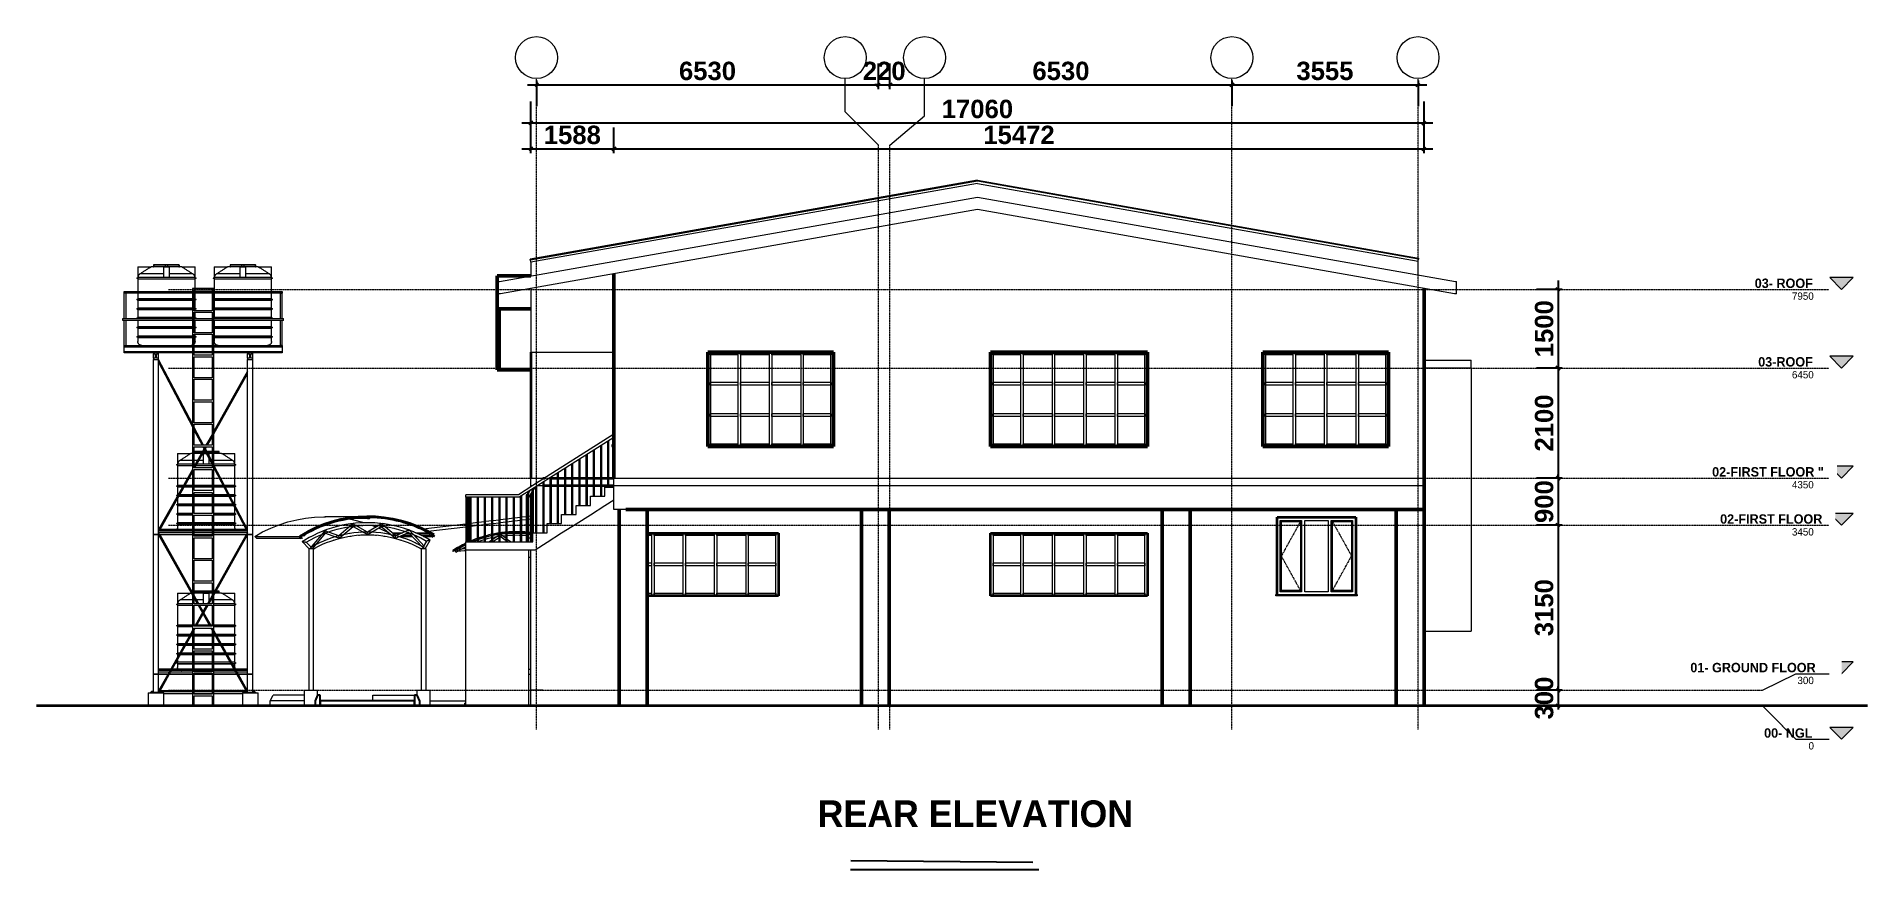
# Model space of a CAD drawing. Header units: inches. Extents: x 22 to 382261, y 22 to 371281.
# Drawn here: x 347298 to 382261, y 137666 to 153562 of the extents above; entities that cross this region are included whole.
import ezdxf

# ---------------------------------------------------------------- set-up
doc = ezdxf.new("R2010")
doc.units = ezdxf.units.IN
doc.header["$MEASUREMENT"] = 0
doc.linetypes.add('Centre', pattern=[31.75, 6.35, -4.7625, 15.875, -4.7625])
doc.linetypes.add('Grid Line 1_2_', pattern=[22.225, 12.7, -3.175, 3.175, -3.175])
for name, color, linetype, lineweight in [('A-ANNO-DIMS', 211, 'Continuous', 9), ('A-AREA', 32, 'Continuous', 9), ('A-FLOR', 192, 'Continuous', 9), ('A-FLOR-HRAL', 11, 'Continuous', 9), ('A-FLOR-LEVL', 51, 'Continuous', 9), ('A-GLAZ', 151, 'Continuous', 9), ('A-GLAZ-CWMG', 51, 'Continuous', 9), ('A-ROOF', 132, 'Continuous', 9), ('A-ROOF-OTLN', 132, 'Continuous', 9), ('G-ANNO-TEXT', 231, 'Continuous', 9), ('I-WALL', 2, 'Continuous', 9), ('P-PIPE', 3, 'Continuous', 9), ('Q-CASE', 31, 'Continuous', 9), ('S-GRID', 1, 'Continuous', 9), ('S-GRID-IDEN', 1, 'Continuous', 9), ('S-STRS', 31, 'Continuous', 9)]:
    doc.layers.add(name, color=color, linetype=linetype, lineweight=lineweight)
doc.styles.add('Arial_B', font='arialbd.ttf', dxfattribs={"height": 350.793651})
doc.styles.add('Century Gothic', font='GOTHIC.TTF', dxfattribs={"height": 255})
doc.styles.add('Century Gothic_B', font='GOTHICB.TTF', dxfattribs={"height": 510})
doc.dimstyles.new('2', dxfattribs={"dimscale": 304.8, "dimtxt": 346.888196, "dimasz": 0.221354, "dimexe": 1.338583, "dimexo": 0.0625, "dimgap": 0.278871, "dimtad": 1, "dimdec": 0, "dimzin": 0, "dimdsep": 46, "dimtxsty": 'Arial_B', "dimblk1": 'OBLIQUE', "dimblk2": 'OBLIQUE', "dimsah": 1, "dimcen": 0.09, "dimdle": 0.557743, "dimazin": 0, "dimtfac": 1, "dimtdec": 4, "dimtix": 1, "dimtmove": 0, "dimatfit": 3, "dimfxl": 0.557743, "dimfxlon": 1, "dimtvp": 1, "dimtolj": 1, "dimtzin": 0, "dimarcsym": 2})

msp = doc.modelspace()

# ---------------------------------------------------------------- texts
at = {"layer": 'G-ANNO-TEXT', "color": 7, "insert": (362213.5, 138983), "char_height": 510, "width": 8395.272, "attachment_point": 1, "style": 'Century Gothic_B'}
msp.add_mtext('REAR ELEVATION', dxfattribs=at)

# ---------------------------------------------------------------- blocks, each defined once
blk = doc.blocks.new('Casework 1 - Casework 1-382926-Rear Elevation')
at = {"layer": 'Q-CASE'}
for p, q in [((-8756, 3342), (-9032, 3013)), ((-8991, 3000), (-8743, 3295)), ((-8833, 3265), (-8814, 3273)), ((-8833, 3265), (-8814, 3273)), ((-8833, 3265), (-8814, 3273)), ((-8833, 3265), (-8814, 3273)), ((-8833, 3265), (-8814, 3273)), ((-8833, 3265), (-8814, 3273)), ((-8833, 3265), (-8814, 3273)), ((-8833, 3265), (-8814, 3273)), ((-8833, 3265), (-8814, 3273)), ((-8486, 3244), (-8756, 3342)), ((-8743, 3295), (-8478, 3199)), ((-8679, 3324), (-8658, 3331)), ((-8679, 3324), (-8658, 3331)), ((-8679, 3324), (-8658, 3331)), ((-8679, 3324), (-8658, 3331)), ((-8679, 3324), (-8658, 3331)), ((-8679, 3324), (-8658, 3331)), ((-8679, 3324), (-8658, 3331)), ((-8679, 3324), (-8658, 3331)), ((-8679, 3324), (-8658, 3331)), ((-8587, 3165), (-8574, 3170)), ((-8587, 3165), (-8574, 3170)), ((-8587, 3165), (-8574, 3170)), ((-8587, 3165), (-8574, 3170)), ((-8587, 3165), (-8574, 3170)), ((-8587, 3165), (-8574, 3170)), ((-8587, 3165), (-8574, 3170)), ((-8587, 3165), (-8574, 3170)), ((-8587, 3165), (-8574, 3170)), ((-8556, 3227), (-8559, 3226)), ((-8556, 3227), (-8559, 3226)), ((-8556, 3227), (-8559, 3226)), ((-8556, 3227), (-8559, 3226)), ((-8556, 3227), (-8559, 3226)), ((-8556, 3227), (-8559, 3226)), ((-8556, 3227), (-8559, 3226)), ((-8556, 3227), (-8559, 3226)), ((-8556, 3227), (-8559, 3226)), ((-8482, 3248), (-8490, 3246)), ((-8482, 3248), (-8490, 3246)), ((-8482, 3248), (-8490, 3246)), ((-8482, 3248), (-8490, 3246)), ((-8482, 3248), (-8490, 3246)), ((-8482, 3248), (-8490, 3246)), ((-8482, 3248), (-8490, 3246)), ((-8482, 3248), (-8490, 3246)), ((-8482, 3248), (-8490, 3246)), ((-8217, 3474), (-8486, 3244)), ((-8478, 3199), (-8212, 3426)), ((-8432, 3209), (-8415, 3213)), ((-8432, 3209), (-8415, 3213)), ((-8432, 3209), (-8415, 3213)), ((-8432, 3209), (-8415, 3213)), ((-8432, 3209), (-8415, 3213)), ((-8432, 3209), (-8415, 3213)), ((-8432, 3209), (-8415, 3213)), ((-8432, 3209), (-8415, 3213)), ((-8432, 3209), (-8415, 3213)), ((-8373, 3406), (-8355, 3409)), ((-8373, 3406), (-8355, 3409)), ((-8373, 3406), (-8355, 3409)), ((-8373, 3406), (-8355, 3409)), ((-8373, 3406), (-8355, 3409)), ((-8373, 3406), (-8355, 3409)), ((-8373, 3406), (-8355, 3409)), ((-8373, 3406), (-8355, 3409)), ((-8373, 3406), (-8355, 3409)), ((-8274, 3240), (-8254, 3243)), ((-8274, 3240), (-8254, 3243)), ((-8274, 3240), (-8254, 3243)), ((-8274, 3240), (-8254, 3243)), ((-8274, 3240), (-8254, 3243)), ((-8274, 3240), (-8254, 3243)), ((-8274, 3240), (-8254, 3243)), ((-8274, 3240), (-8254, 3243)), ((-8274, 3240), (-8254, 3243)), ((-7942, 3316), (-8217, 3474)), ((-8212, 3426), (-7942, 3269)), ((-8113, 3260), (-8092, 3261)), ((-8113, 3260), (-8092, 3261)), ((-8113, 3260), (-8092, 3261)), ((-8113, 3260), (-8092, 3261)), ((-8113, 3260), (-8092, 3261)), ((-8113, 3260), (-8092, 3261)), ((-8113, 3260), (-8092, 3261)), ((-8113, 3260), (-8092, 3261)), ((-8113, 3260), (-8092, 3261)), ((-8051, 3444), (-8028, 3445)), ((-8051, 3444), (-8028, 3445)), ((-8051, 3444), (-8028, 3445)), ((-8051, 3444), (-8028, 3445)), ((-8051, 3444), (-8028, 3445)), ((-8051, 3444), (-8028, 3445)), ((-8051, 3444), (-8028, 3445)), ((-8051, 3444), (-8028, 3445)), ((-8051, 3444), (-8028, 3445)), ((-7950, 3267), (-7928, 3267)), ((-7950, 3267), (-7928, 3267)), ((-7950, 3267), (-7928, 3267)), ((-7950, 3267), (-7928, 3267)), ((-7950, 3267), (-7928, 3267)), ((-7950, 3267), (-7928, 3267)), ((-7950, 3267), (-7928, 3267)), ((-7950, 3267), (-7928, 3267)), ((-7950, 3267), (-7928, 3267)), ((-7672, 3474), (-7942, 3316)), ((-7942, 3269), (-7676, 3426)), ((-7787, 3261), (-7766, 3259)), ((-7787, 3261), (-7766, 3259)), ((-7787, 3261), (-7766, 3259)), ((-7787, 3261), (-7766, 3259)), ((-7787, 3261), (-7766, 3259)), ((-7787, 3261), (-7766, 3259)), ((-7787, 3261), (-7766, 3259)), ((-7787, 3261), (-7766, 3259)), ((-7787, 3261), (-7766, 3259)), ((-7676, 3426), (-7408, 3200)), ((-7401, 3247), (-7672, 3474)), ((-7625, 3243), (-7604, 3239)), ((-7625, 3243), (-7604, 3239)), ((-7625, 3243), (-7604, 3239)), ((-7625, 3243), (-7604, 3239)), ((-7625, 3243), (-7604, 3239)), ((-7625, 3243), (-7604, 3239)), ((-7625, 3243), (-7604, 3239)), ((-7625, 3243), (-7604, 3239)), ((-7625, 3243), (-7604, 3239)), ((-7576, 3417), (-7551, 3413)), ((-7576, 3417), (-7551, 3413)), ((-7576, 3417), (-7551, 3413)), ((-7576, 3417), (-7551, 3413)), ((-7576, 3417), (-7551, 3413)), ((-7576, 3417), (-7551, 3413)), ((-7576, 3417), (-7551, 3413)), ((-7576, 3417), (-7551, 3413)), ((-7576, 3417), (-7551, 3413)), ((-7464, 3212), (-7445, 3207)), ((-7464, 3212), (-7445, 3207)), ((-7464, 3212), (-7445, 3207)), ((-7464, 3212), (-7445, 3207)), ((-7464, 3212), (-7445, 3207)), ((-7464, 3212), (-7445, 3207)), ((-7464, 3212), (-7445, 3207)), ((-7464, 3212), (-7445, 3207)), ((-7464, 3212), (-7445, 3207)), ((-7415, 3385), (-7409, 3384)), ((-7415, 3385), (-7409, 3384)), ((-7415, 3385), (-7409, 3384)), ((-7415, 3385), (-7409, 3384)), ((-7415, 3385), (-7409, 3384)), ((-7415, 3385), (-7409, 3384)), ((-7415, 3385), (-7409, 3384)), ((-7415, 3385), (-7409, 3384)), ((-7415, 3385), (-7409, 3384)), ((-7408, 3200), (-7157, 3311)), ((-7400, 3247), (-7402, 3248)), ((-7400, 3247), (-7402, 3248)), ((-7400, 3247), (-7402, 3248)), ((-7400, 3247), (-7402, 3248)), ((-7400, 3247), (-7402, 3248)), ((-7400, 3247), (-7402, 3248)), ((-7400, 3247), (-7402, 3248)), ((-7400, 3247), (-7402, 3248)), ((-7400, 3247), (-7402, 3248)), ((-7147, 3359), (-7401, 3247)), ((-7327, 3227), (-7339, 3231)), ((-7327, 3227), (-7339, 3231)), ((-7327, 3227), (-7339, 3231)), ((-7327, 3227), (-7339, 3231)), ((-7327, 3227), (-7339, 3231)), ((-7327, 3227), (-7339, 3231)), ((-7327, 3227), (-7339, 3231)), ((-7327, 3227), (-7339, 3231)), ((-7327, 3227), (-7339, 3231)), ((-7307, 3168), (-7290, 3163)), ((-7307, 3168), (-7290, 3163)), ((-7307, 3168), (-7290, 3163)), ((-7307, 3168), (-7290, 3163)), ((-7307, 3168), (-7290, 3163)), ((-7307, 3168), (-7290, 3163)), ((-7307, 3168), (-7290, 3163)), ((-7307, 3168), (-7290, 3163)), ((-7307, 3168), (-7290, 3163)), ((-7254, 3341), (-7240, 3336)), ((-7254, 3341), (-7240, 3336)), ((-7254, 3341), (-7240, 3336)), ((-7254, 3341), (-7240, 3336)), ((-7254, 3341), (-7240, 3336)), ((-7254, 3341), (-7240, 3336)), ((-7254, 3341), (-7240, 3336)), ((-7254, 3341), (-7240, 3336)), ((-7254, 3341), (-7240, 3336)), ((-7157, 3311), (-6879, 3015)), ((-6849, 3043), (-7147, 3359)), ((-6965, 3227), (-6943, 3216)), ((-6965, 3227), (-6943, 3216)), ((-6965, 3227), (-6943, 3216)), ((-6965, 3227), (-6943, 3216)), ((-6965, 3227), (-6943, 3216)), ((-6965, 3227), (-6943, 3216)), ((-6965, 3227), (-6943, 3216)), ((-6965, 3227), (-6943, 3216)), ((-6965, 3227), (-6943, 3216)), ((-6838, 3000), (-6742, 3164)), ((-9188, 3136), (-9052, 3000)), ((-9013, 3031), (-9108, 3126)), ((-9062, 3000), (-9062, 300)), ((-9017, 3000), (-9062, 3000)), ((-9018, 3001), (-9017, 3000)), ((-8975, 3000), (-9017, 3000)), ((-8972, 300), (-8972, 3000)), ((-8889, 3097), (-8924, 3079)), ((-8889, 3097), (-8924, 3079)), ((-8889, 3097), (-8924, 3079)), ((-8889, 3097), (-8924, 3079)), ((-8889, 3097), (-8924, 3079)), ((-8889, 3097), (-8924, 3079)), ((-8889, 3097), (-8924, 3079)), ((-8889, 3097), (-8924, 3079)), ((-8889, 3097), (-8924, 3079)), ((-8883, 3044), (-8877, 3047)), ((-8883, 3044), (-8877, 3047)), ((-8883, 3044), (-8877, 3047)), ((-8883, 3044), (-8877, 3047)), ((-8883, 3044), (-8877, 3047)), ((-8883, 3044), (-8877, 3047)), ((-8883, 3044), (-8877, 3047)), ((-8883, 3044), (-8877, 3047)), ((-8883, 3044), (-8877, 3047)), ((-8738, 3110), (-8734, 3112)), ((-8738, 3110), (-8734, 3112)), ((-8738, 3110), (-8734, 3112)), ((-8738, 3110), (-8734, 3112)), ((-8738, 3110), (-8734, 3112)), ((-8738, 3110), (-8734, 3112)), ((-8738, 3110), (-8734, 3112)), ((-8738, 3110), (-8734, 3112)), ((-8738, 3110), (-8734, 3112)), ((-7153, 3113), (-7139, 3107)), ((-7153, 3113), (-7139, 3107)), ((-7153, 3113), (-7139, 3107)), ((-7153, 3113), (-7139, 3107)), ((-7153, 3113), (-7139, 3107)), ((-7153, 3113), (-7139, 3107)), ((-7153, 3113), (-7139, 3107)), ((-7153, 3113), (-7139, 3107)), ((-7153, 3113), (-7139, 3107)), ((-7003, 3045), (-6993, 3040)), ((-7003, 3045), (-6993, 3040)), ((-7003, 3045), (-6993, 3040)), ((-7003, 3045), (-6993, 3040)), ((-7003, 3045), (-6993, 3040)), ((-7003, 3045), (-6993, 3040)), ((-7003, 3045), (-6993, 3040)), ((-7003, 3045), (-6993, 3040)), ((-7003, 3045), (-6993, 3040)), ((-6912, 3000), (-6912, 300)), ((-6867, 3000), (-6910, 3000)), ((-6810, 3146), (-6876, 3034)), ((-6874, 3019), (-6858, 3035)), ((-6822, 3000), (-6867, 3000)), ((-6822, 300), (-6822, 3000)), ((-9796, 100), (-9744, 207)), ((-9796, 0), (-9796, 100)), ((-9142, 100), (-9796, 100)), ((-9142, 207), (-9744, 207)), ((-9142, 300), (-8892, 300)), ((-9142, 0), (-9142, 300)), ((-8892, 207), (-8892, 300)), ((-7838, 100), (-7838, 203)), ((-7838, 203), (-7042, 203)), ((-6992, 300), (-6742, 300)), ((-6992, 203), (-6992, 300)), ((-6742, 0), (-6742, 300))]:
    blk.add_line(p, q, dxfattribs=at)
at = {"layer": 'Q-CASE', "lineweight": 25}
for p, q in [((-8892, 207), (-8942, 100)), ((-8942, 100), (-8942, 0)), ((-8942, 0), (-8842, 0)), ((-8842, 207), (-8892, 207)), ((-8842, 0), (-8842, 207)), ((-7042, 100), (-8842, 100)), ((-8842, 100), (-8842, 0)), ((-8842, 0), (-7042, 0)), ((-6992, 203), (-7042, 203)), ((-7042, 203), (-7042, 0)), ((-7042, 0), (-7042, 100)), ((-7042, 0), (-6939, 0)), ((-6939, 90), (-6992, 203)), ((-6939, 0), (-6939, 90))]:
    blk.add_line(p, q, dxfattribs=at)
at = {"layer": 'Q-CASE', "flags": 128}
for points in [[(-6742, 3164), (-6822, 3210), (-6905, 3254), (-6989, 3293), (-7075, 3330), (-7162, 3363), (-7250, 3392), (-7340, 3418), (-7430, 3440), (-7522, 3459), (-7614, 3474), (-7706, 3485), (-7799, 3493), (-7892, 3497), (-7985, 3497), (-8078, 3493), (-8171, 3486), (-8264, 3475), (-8356, 3460), (-8447, 3442), (-8537, 3420), (-8627, 3394), (-8715, 3365), (-8803, 3332), (-8888, 3296), (-8973, 3256), (-9056, 3214), (-9136, 3167), (-9188, 3136)], [(-7888, 3496), (-7892, 3497), (-7985, 3497), (-8014, 3496)], [(-7888, 3496), (-7892, 3497), (-7985, 3497), (-8014, 3496)], [(-7888, 3496), (-7892, 3497), (-7985, 3497), (-8014, 3496)], [(-7888, 3496), (-7892, 3497), (-7985, 3497), (-8014, 3496)], [(-7888, 3496), (-7892, 3497), (-7985, 3497), (-8014, 3496)], [(-7888, 3496), (-7892, 3497), (-7985, 3497), (-8014, 3496)], [(-7888, 3496), (-7892, 3497), (-7985, 3497), (-8014, 3496)], [(-7888, 3496), (-7892, 3497), (-7985, 3497), (-8014, 3496)], [(-7888, 3496), (-7892, 3497), (-7985, 3497), (-8014, 3496)], [(-9045, 3219), (-9056, 3214), (-9136, 3167), (-9188, 3136)], [(-9045, 3219), (-9056, 3214), (-9136, 3167), (-9188, 3136)], [(-9045, 3219), (-9056, 3214), (-9136, 3167), (-9188, 3136)], [(-9045, 3219), (-9056, 3214), (-9136, 3167), (-9188, 3136)], [(-9045, 3219), (-9056, 3214), (-9136, 3167), (-9188, 3136)], [(-9045, 3219), (-9056, 3214), (-9136, 3167), (-9188, 3136)], [(-9045, 3219), (-9056, 3214), (-9136, 3167), (-9188, 3136)], [(-9045, 3219), (-9056, 3214), (-9136, 3167), (-9188, 3136)], [(-9045, 3219), (-9056, 3214), (-9136, 3167), (-9188, 3136)], [(-9108, 3126), (-9029, 3171), (-8948, 3213), (-8865, 3252), (-8781, 3287), (-8695, 3319), (-8609, 3347), (-8521, 3372), (-8433, 3394), (-8343, 3412), (-8253, 3426), (-8241, 3427)], [(-8887, 3297), (-8888, 3296), (-8973, 3256), (-9024, 3230)], [(-8887, 3297), (-8888, 3296), (-8973, 3256), (-9024, 3230)], [(-8887, 3297), (-8888, 3296), (-8973, 3256), (-9024, 3230)], [(-8887, 3297), (-8888, 3296), (-8973, 3256), (-9024, 3230)], [(-8887, 3297), (-8888, 3296), (-8973, 3256), (-9024, 3230)], [(-8887, 3297), (-8888, 3296), (-8973, 3256), (-9024, 3230)], [(-8887, 3297), (-8888, 3296), (-8973, 3256), (-9024, 3230)], [(-8887, 3297), (-8888, 3296), (-8973, 3256), (-9024, 3230)], [(-8887, 3297), (-8888, 3296), (-8973, 3256), (-9024, 3230)], [(-8438, 3259), (-8455, 3255), (-8538, 3233), (-8620, 3207), (-8701, 3179), (-8781, 3147), (-8859, 3112), (-8936, 3073), (-9011, 3032), (-9013, 3031)], [(-8980, 2992), (-8948, 3010), (-8873, 3049), (-8797, 3085), (-8720, 3117), (-8642, 3147), (-8562, 3173), (-8481, 3197), (-8400, 3217), (-8317, 3233), (-8234, 3247), (-8151, 3257), (-8067, 3263), (-7984, 3267), (-7900, 3267), (-7816, 3263), (-7732, 3257), (-7649, 3247), (-7566, 3233), (-7483, 3216), (-7402, 3197), (-7321, 3173), (-7242, 3147), (-7163, 3117), (-7086, 3085), (-7010, 3049), (-6935, 3010), (-6904, 2992)], [(-8754, 3157), (-8781, 3147), (-8859, 3112), (-8867, 3108)], [(-8754, 3157), (-8781, 3147), (-8859, 3112), (-8867, 3108)], [(-8754, 3157), (-8781, 3147), (-8859, 3112), (-8867, 3108)], [(-8754, 3157), (-8781, 3147), (-8859, 3112), (-8867, 3108)], [(-8754, 3157), (-8781, 3147), (-8859, 3112), (-8867, 3108)], [(-8754, 3157), (-8781, 3147), (-8859, 3112), (-8867, 3108)], [(-8754, 3157), (-8781, 3147), (-8859, 3112), (-8867, 3108)], [(-8754, 3157), (-8781, 3147), (-8859, 3112), (-8867, 3108)], [(-8754, 3157), (-8781, 3147), (-8859, 3112), (-8867, 3108)], [(-8767, 3346), (-8803, 3332), (-8866, 3305)], [(-8767, 3346), (-8803, 3332), (-8866, 3305)], [(-8767, 3346), (-8803, 3332), (-8866, 3305)], [(-8767, 3346), (-8803, 3332), (-8866, 3305)], [(-8767, 3346), (-8803, 3332), (-8866, 3305)], [(-8767, 3346), (-8803, 3332), (-8866, 3305)], [(-8767, 3346), (-8803, 3332), (-8866, 3305)], [(-8767, 3346), (-8803, 3332), (-8866, 3305)], [(-8767, 3346), (-8803, 3332), (-8866, 3305)], [(-8592, 3404), (-8627, 3394), (-8715, 3365), (-8722, 3363)], [(-8592, 3404), (-8627, 3394), (-8715, 3365), (-8722, 3363)], [(-8592, 3404), (-8627, 3394), (-8715, 3365), (-8722, 3363)], [(-8592, 3404), (-8627, 3394), (-8715, 3365), (-8722, 3363)], [(-8592, 3404), (-8627, 3394), (-8715, 3365), (-8722, 3363)], [(-8592, 3404), (-8627, 3394), (-8715, 3365), (-8722, 3363)], [(-8592, 3404), (-8627, 3394), (-8715, 3365), (-8722, 3363)], [(-8592, 3404), (-8627, 3394), (-8715, 3365), (-8722, 3363)], [(-8592, 3404), (-8627, 3394), (-8715, 3365), (-8722, 3363)], [(-8597, 3214), (-8620, 3207), (-8701, 3179), (-8713, 3174)], [(-8597, 3214), (-8620, 3207), (-8701, 3179), (-8713, 3174)], [(-8597, 3214), (-8620, 3207), (-8701, 3179), (-8713, 3174)], [(-8597, 3214), (-8620, 3207), (-8701, 3179), (-8713, 3174)], [(-8597, 3214), (-8620, 3207), (-8701, 3179), (-8713, 3174)], [(-8597, 3214), (-8620, 3207), (-8701, 3179), (-8713, 3174)], [(-8597, 3214), (-8620, 3207), (-8701, 3179), (-8713, 3174)], [(-8597, 3214), (-8620, 3207), (-8701, 3179), (-8713, 3174)], [(-8597, 3214), (-8620, 3207), (-8701, 3179), (-8713, 3174)], [(-8421, 3447), (-8447, 3442), (-8537, 3420), (-8552, 3416)], [(-8421, 3447), (-8447, 3442), (-8537, 3420), (-8552, 3416)], [(-8421, 3447), (-8447, 3442), (-8537, 3420), (-8552, 3416)], [(-8421, 3447), (-8447, 3442), (-8537, 3420), (-8552, 3416)], [(-8421, 3447), (-8447, 3442), (-8537, 3420), (-8552, 3416)], [(-8421, 3447), (-8447, 3442), (-8537, 3420), (-8552, 3416)], [(-8421, 3447), (-8447, 3442), (-8537, 3420), (-8552, 3416)], [(-8421, 3447), (-8447, 3442), (-8537, 3420), (-8552, 3416)], [(-8421, 3447), (-8447, 3442), (-8537, 3420), (-8552, 3416)], [(-7447, 3259), (-7517, 3275), (-7601, 3290), (-7687, 3302), (-7772, 3310), (-7858, 3315), (-7944, 3317), (-8030, 3315), (-8116, 3310), (-8201, 3301), (-8286, 3289), (-8371, 3274), (-8437, 3259)], [(-8271, 3292), (-8286, 3289), (-8371, 3274), (-8395, 3268)], [(-8271, 3292), (-8286, 3289), (-8371, 3274), (-8395, 3268)], [(-8271, 3292), (-8286, 3289), (-8371, 3274), (-8395, 3268)], [(-8271, 3292), (-8286, 3289), (-8371, 3274), (-8395, 3268)], [(-8271, 3292), (-8286, 3289), (-8371, 3274), (-8395, 3268)], [(-8271, 3292), (-8286, 3289), (-8371, 3274), (-8395, 3268)], [(-8271, 3292), (-8286, 3289), (-8371, 3274), (-8395, 3268)], [(-8271, 3292), (-8286, 3289), (-8371, 3274), (-8395, 3268)], [(-8271, 3292), (-8286, 3289), (-8371, 3274), (-8395, 3268)], [(-8245, 3477), (-8264, 3475), (-8356, 3460), (-8374, 3456)], [(-8245, 3477), (-8264, 3475), (-8356, 3460), (-8374, 3456)], [(-8245, 3477), (-8264, 3475), (-8356, 3460), (-8374, 3456)], [(-8245, 3477), (-8264, 3475), (-8356, 3460), (-8374, 3456)], [(-8245, 3477), (-8264, 3475), (-8356, 3460), (-8374, 3456)], [(-8245, 3477), (-8264, 3475), (-8356, 3460), (-8374, 3456)], [(-8245, 3477), (-8264, 3475), (-8356, 3460), (-8374, 3456)], [(-8245, 3477), (-8264, 3475), (-8356, 3460), (-8374, 3456)], [(-8245, 3477), (-8264, 3475), (-8356, 3460), (-8374, 3456)], [(-8241, 3427), (-8163, 3436), (-8072, 3443), (-7981, 3447), (-7889, 3447), (-7798, 3443), (-7708, 3435), (-7617, 3424), (-7527, 3409), (-7438, 3391), (-7349, 3369), (-7262, 3343), (-7175, 3314), (-7090, 3282), (-7006, 3246), (-6924, 3207), (-6843, 3165), (-6810, 3146)], [(-8110, 3310), (-8116, 3310), (-8201, 3301), (-8240, 3296)], [(-8110, 3310), (-8116, 3310), (-8201, 3301), (-8240, 3296)], [(-8110, 3310), (-8116, 3310), (-8201, 3301), (-8240, 3296)], [(-8110, 3310), (-8116, 3310), (-8201, 3301), (-8240, 3296)], [(-8110, 3310), (-8116, 3310), (-8201, 3301), (-8240, 3296)], [(-8110, 3310), (-8116, 3310), (-8201, 3301), (-8240, 3296)], [(-8110, 3310), (-8116, 3310), (-8201, 3301), (-8240, 3296)], [(-8110, 3310), (-8116, 3310), (-8201, 3301), (-8240, 3296)], [(-8110, 3310), (-8116, 3310), (-8201, 3301), (-8240, 3296)], [(-8066, 3494), (-8078, 3493), (-8171, 3486), (-8196, 3483)], [(-8066, 3494), (-8078, 3493), (-8171, 3486), (-8196, 3483)], [(-8066, 3494), (-8078, 3493), (-8171, 3486), (-8196, 3483)], [(-8066, 3494), (-8078, 3493), (-8171, 3486), (-8196, 3483)], [(-8066, 3494), (-8078, 3493), (-8171, 3486), (-8196, 3483)], [(-8066, 3494), (-8078, 3493), (-8171, 3486), (-8196, 3483)], [(-8066, 3494), (-8078, 3493), (-8171, 3486), (-8196, 3483)], [(-8066, 3494), (-8078, 3493), (-8171, 3486), (-8196, 3483)], [(-8066, 3494), (-8078, 3493), (-8171, 3486), (-8196, 3483)], [(-8021, 3315), (-8030, 3315), (-8065, 3313)], [(-8021, 3315), (-8030, 3315), (-8065, 3313)], [(-8021, 3315), (-8030, 3315), (-8065, 3313)], [(-8021, 3315), (-8030, 3315), (-8065, 3313)], [(-8021, 3315), (-8030, 3315), (-8065, 3313)], [(-8021, 3315), (-8030, 3315), (-8065, 3313)], [(-8021, 3315), (-8030, 3315), (-8065, 3313)], [(-8021, 3315), (-8030, 3315), (-8065, 3313)], [(-8021, 3315), (-8030, 3315), (-8065, 3313)], [(-7825, 3314), (-7858, 3315), (-7863, 3316)], [(-7825, 3314), (-7858, 3315), (-7863, 3316)], [(-7825, 3314), (-7858, 3315), (-7863, 3316)], [(-7825, 3314), (-7858, 3315), (-7863, 3316)], [(-7825, 3314), (-7858, 3315), (-7863, 3316)], [(-7825, 3314), (-7858, 3315), (-7863, 3316)], [(-7825, 3314), (-7858, 3315), (-7863, 3316)], [(-7825, 3314), (-7858, 3315), (-7863, 3316)], [(-7825, 3314), (-7858, 3315), (-7863, 3316)], [(-7750, 3489), (-7799, 3493), (-7838, 3494)], [(-7750, 3489), (-7799, 3493), (-7838, 3494)], [(-7750, 3489), (-7799, 3493), (-7838, 3494)], [(-7750, 3489), (-7799, 3493), (-7838, 3494)], [(-7750, 3489), (-7799, 3493), (-7838, 3494)], [(-7750, 3489), (-7799, 3493), (-7838, 3494)], [(-7750, 3489), (-7799, 3493), (-7838, 3494)], [(-7750, 3489), (-7799, 3493), (-7838, 3494)], [(-7750, 3489), (-7799, 3493), (-7838, 3494)], [(-7651, 3297), (-7687, 3302), (-7772, 3310), (-7780, 3311)], [(-7651, 3297), (-7687, 3302), (-7772, 3310), (-7780, 3311)], [(-7651, 3297), (-7687, 3302), (-7772, 3310), (-7780, 3311)], [(-7651, 3297), (-7687, 3302), (-7772, 3310), (-7780, 3311)], [(-7651, 3297), (-7687, 3302), (-7772, 3310), (-7780, 3311)], [(-7651, 3297), (-7687, 3302), (-7772, 3310), (-7780, 3311)], [(-7651, 3297), (-7687, 3302), (-7772, 3310), (-7780, 3311)], [(-7651, 3297), (-7687, 3302), (-7772, 3310), (-7780, 3311)], [(-7651, 3297), (-7687, 3302), (-7772, 3310), (-7780, 3311)], [(-7682, 3482), (-7706, 3485), (-7709, 3485)], [(-7682, 3482), (-7706, 3485), (-7709, 3485)], [(-7682, 3482), (-7706, 3485), (-7709, 3485)], [(-7682, 3482), (-7706, 3485), (-7709, 3485)], [(-7682, 3482), (-7706, 3485), (-7709, 3485)], [(-7682, 3482), (-7706, 3485), (-7709, 3485)], [(-7682, 3482), (-7706, 3485), (-7709, 3485)], [(-7682, 3482), (-7706, 3485), (-7709, 3485)], [(-7682, 3482), (-7706, 3485), (-7709, 3485)], [(-7583, 3469), (-7614, 3474), (-7657, 3479)], [(-7583, 3469), (-7614, 3474), (-7657, 3479)], [(-7583, 3469), (-7614, 3474), (-7657, 3479)], [(-7583, 3469), (-7614, 3474), (-7657, 3479)], [(-7583, 3469), (-7614, 3474), (-7657, 3479)], [(-7583, 3469), (-7614, 3474), (-7657, 3479)], [(-7583, 3469), (-7614, 3474), (-7657, 3479)], [(-7583, 3469), (-7614, 3474), (-7657, 3479)], [(-7583, 3469), (-7614, 3474), (-7657, 3479)], [(-7494, 3270), (-7517, 3275), (-7601, 3290), (-7613, 3292)], [(-7494, 3270), (-7517, 3275), (-7601, 3290), (-7613, 3292)], [(-7494, 3270), (-7517, 3275), (-7601, 3290), (-7613, 3292)], [(-7494, 3270), (-7517, 3275), (-7601, 3290), (-7613, 3292)], [(-7494, 3270), (-7517, 3275), (-7601, 3290), (-7613, 3292)], [(-7494, 3270), (-7517, 3275), (-7601, 3290), (-7613, 3292)], [(-7494, 3270), (-7517, 3275), (-7601, 3290), (-7613, 3292)], [(-7494, 3270), (-7517, 3275), (-7601, 3290), (-7613, 3292)], [(-7494, 3270), (-7517, 3275), (-7601, 3290), (-7613, 3292)], [(-7396, 3432), (-7430, 3440), (-7522, 3459), (-7532, 3461)], [(-7396, 3432), (-7430, 3440), (-7522, 3459), (-7532, 3461)], [(-7396, 3432), (-7430, 3440), (-7522, 3459), (-7532, 3461)], [(-7396, 3432), (-7430, 3440), (-7522, 3459), (-7532, 3461)], [(-7396, 3432), (-7430, 3440), (-7522, 3459), (-7532, 3461)], [(-7396, 3432), (-7430, 3440), (-7522, 3459), (-7532, 3461)], [(-7396, 3432), (-7430, 3440), (-7522, 3459), (-7532, 3461)], [(-7396, 3432), (-7430, 3440), (-7522, 3459), (-7532, 3461)], [(-7387, 3430), (-7430, 3440), (-7522, 3459), (-7532, 3461)], [(-6876, 3034), (-6951, 3075), (-7028, 3113), (-7107, 3148), (-7187, 3180), (-7268, 3209), (-7350, 3234), (-7433, 3256), (-7447, 3259)], [(-7222, 3383), (-7250, 3392), (-7340, 3418), (-7357, 3422)], [(-7222, 3383), (-7250, 3392), (-7340, 3418), (-7357, 3422)], [(-7222, 3383), (-7250, 3392), (-7340, 3418), (-7357, 3422)], [(-7222, 3383), (-7250, 3392), (-7340, 3418), (-7357, 3422)], [(-7222, 3383), (-7250, 3392), (-7340, 3418), (-7357, 3422)], [(-7222, 3383), (-7250, 3392), (-7340, 3418), (-7357, 3422)], [(-7222, 3383), (-7250, 3392), (-7340, 3418), (-7357, 3422)], [(-7222, 3383), (-7250, 3392), (-7340, 3418), (-7357, 3422)], [(-7222, 3383), (-7250, 3392), (-7340, 3418), (-7357, 3422)], [(-7175, 3175), (-7187, 3180), (-7268, 3209), (-7291, 3216)], [(-7175, 3175), (-7187, 3180), (-7268, 3209), (-7291, 3216)], [(-7175, 3175), (-7187, 3180), (-7268, 3209), (-7291, 3216)], [(-7175, 3175), (-7187, 3180), (-7268, 3209), (-7291, 3216)], [(-7175, 3175), (-7187, 3180), (-7268, 3209), (-7291, 3216)], [(-7175, 3175), (-7187, 3180), (-7268, 3209), (-7291, 3216)], [(-7175, 3175), (-7187, 3180), (-7268, 3209), (-7291, 3216)], [(-7175, 3175), (-7187, 3180), (-7268, 3209), (-7291, 3216)], [(-7175, 3175), (-7187, 3180), (-7268, 3209), (-7291, 3216)], [(-7150, 3358), (-7162, 3363), (-7187, 3371)], [(-7150, 3358), (-7162, 3363), (-7187, 3371)], [(-7150, 3358), (-7162, 3363), (-7187, 3371)], [(-7150, 3358), (-7162, 3363), (-7187, 3371)], [(-7150, 3358), (-7162, 3363), (-7187, 3371)], [(-7150, 3358), (-7162, 3363), (-7187, 3371)], [(-7150, 3358), (-7162, 3363), (-7187, 3371)], [(-7150, 3358), (-7162, 3363), (-7187, 3371)], [(-7150, 3358), (-7162, 3363), (-7187, 3371)], [(-7056, 3322), (-7075, 3330), (-7144, 3356)], [(-7056, 3322), (-7075, 3330), (-7144, 3356)], [(-7056, 3322), (-7075, 3330), (-7144, 3356)], [(-7056, 3322), (-7075, 3330), (-7144, 3356)], [(-7056, 3322), (-7075, 3330), (-7144, 3356)], [(-7056, 3322), (-7075, 3330), (-7144, 3356)], [(-7056, 3322), (-7075, 3330), (-7144, 3356)], [(-7056, 3322), (-7075, 3330), (-7144, 3356)], [(-7056, 3322), (-7075, 3330), (-7144, 3356)], [(-7022, 3110), (-7028, 3113), (-7107, 3148), (-7138, 3161)], [(-7022, 3110), (-7028, 3113), (-7107, 3148), (-7138, 3161)], [(-7022, 3110), (-7028, 3113), (-7107, 3148), (-7138, 3161)], [(-7022, 3110), (-7028, 3113), (-7107, 3148), (-7138, 3161)], [(-7022, 3110), (-7028, 3113), (-7107, 3148), (-7138, 3161)], [(-7022, 3110), (-7028, 3113), (-7107, 3148), (-7138, 3161)], [(-7022, 3110), (-7028, 3113), (-7107, 3148), (-7138, 3161)], [(-7022, 3110), (-7028, 3113), (-7107, 3148), (-7138, 3161)], [(-7022, 3110), (-7028, 3113), (-7107, 3148), (-7138, 3161)], [(-6897, 3249), (-6905, 3254), (-6989, 3293), (-7035, 3313)], [(-6897, 3249), (-6905, 3254), (-6989, 3293), (-7035, 3313)], [(-6897, 3249), (-6905, 3254), (-6989, 3293), (-7035, 3313)], [(-6897, 3249), (-6905, 3254), (-6989, 3293), (-7035, 3313)], [(-6897, 3249), (-6905, 3254), (-6989, 3293), (-7035, 3313)], [(-6897, 3249), (-6905, 3254), (-6989, 3293), (-7035, 3313)], [(-6897, 3249), (-6905, 3254), (-6989, 3293), (-7035, 3313)], [(-6897, 3249), (-6905, 3254), (-6989, 3293), (-7035, 3313)], [(-6897, 3249), (-6905, 3254), (-6989, 3293), (-7035, 3313)], [(-6742, 3164), (-6822, 3210), (-6873, 3237)], [(-6742, 3164), (-6822, 3210), (-6873, 3237)], [(-6742, 3164), (-6822, 3210), (-6873, 3237)], [(-6742, 3164), (-6822, 3210), (-6873, 3237)], [(-6742, 3164), (-6822, 3210), (-6873, 3237)], [(-6742, 3164), (-6822, 3210), (-6873, 3237)], [(-6742, 3164), (-6822, 3210), (-6873, 3237)], [(-6742, 3164), (-6822, 3210), (-6873, 3237)], [(-6742, 3164), (-6822, 3210), (-6873, 3237)], [(-6918, 3057), (-6951, 3075), (-7008, 3103)], [(-6918, 3057), (-6951, 3075), (-7008, 3103)], [(-6918, 3057), (-6951, 3075), (-7008, 3103)], [(-6918, 3057), (-6951, 3075), (-7008, 3103)], [(-6918, 3057), (-6951, 3075), (-7008, 3103)], [(-6918, 3057), (-6951, 3075), (-7008, 3103)], [(-6918, 3057), (-6951, 3075), (-7008, 3103)], [(-6918, 3057), (-6951, 3075), (-7008, 3103)], [(-6918, 3057), (-6951, 3075), (-7008, 3103)]]:
    blk.add_lwpolyline(points, dxfattribs=at)
at = {"layer": 'Q-CASE'}
for points, knots in [([(-8743, 3295), (-8743, 3295), (-8743, 3296), (-8744, 3298), (-8744, 3300), (-8745, 3302), (-8746, 3304), (-8746, 3307), (-8747, 3310), (-8748, 3313), (-8749, 3316), (-8749, 3318), (-8750, 3320), (-8750, 3321), (-8750, 3322)], [0, 0, 0, 0, 0.0833333, 0.1666667, 0.2083333, 0.25, 0.2916667, 0.3333333, 0.375, 0.4166667, 0.4583333, 0.5, 0.5208333, 0.5416667, 0.5416667, 0.5416667, 0.5416667]), ([(-8483, 3227), (-8483, 3228), (-8483, 3230), (-8484, 3233), (-8484, 3235), (-8485, 3238), (-8485, 3240), (-8486, 3242), (-8486, 3244), (-8486, 3244), (-8486, 3244)], [0.5833333, 0.5833333, 0.5833333, 0.5833333, 0.625, 0.6666667, 0.7083333, 0.75, 0.7916667, 0.8333333, 0.9166667, 1, 1, 1, 1]), ([(-8484, 3231), (-8484, 3232), (-8484, 3233), (-8484, 3234), (-8484, 3235)], [0.64022134, 0.64022134, 0.64022134, 0.64022134, 0.66666667, 0.69903714, 0.69903714, 0.69903714, 0.69903714]), ([(-8478, 3202), (-8478, 3202), (-8479, 3203), (-8479, 3205), (-8479, 3207), (-8480, 3210), (-8480, 3213), (-8481, 3215), (-8481, 3218), (-8481, 3219), (-8481, 3219)], [0.1778232, 0.1778232, 0.1778232, 0.1778232, 0.2083333, 0.25, 0.2916667, 0.3333333, 0.375, 0.4166667, 0.4583333, 0.4677781, 0.4677781, 0.4677781, 0.4677781]), ([(-8212, 3426), (-8212, 3426), (-8212, 3426), (-8212, 3428), (-8213, 3431), (-8213, 3433), (-8213, 3435), (-8213, 3438), (-8214, 3441), (-8214, 3444), (-8214, 3447), (-8214, 3449), (-8215, 3451), (-8215, 3452), (-8215, 3453)], [0, 0, 0, 0, 0.0833333, 0.1666667, 0.2083333, 0.25, 0.2916667, 0.3333333, 0.375, 0.4166667, 0.4583333, 0.5, 0.5208333, 0.5338411, 0.5338411, 0.5338411, 0.5338411]), ([(-7942, 3294), (-7942, 3295), (-7942, 3296), (-7942, 3299), (-7942, 3301), (-7942, 3304), (-7942, 3307), (-7942, 3309), (-7942, 3311), (-7942, 3313), (-7942, 3314), (-7942, 3315)], [0.525451, 0.525451, 0.525451, 0.525451, 0.5416667, 0.5833333, 0.625, 0.6666667, 0.7083333, 0.75, 0.7916667, 0.8333333, 0.9166667, 0.9166667, 0.9166667, 0.9166667]), ([(-7676, 3426), (-7676, 3426), (-7676, 3426), (-7676, 3428), (-7676, 3431), (-7676, 3433), (-7676, 3435), (-7675, 3438), (-7675, 3441), (-7675, 3444), (-7675, 3447), (-7674, 3449), (-7674, 3452), (-7674, 3453), (-7674, 3453)], [0, 0, 0, 0, 0.0833333, 0.1666667, 0.2083333, 0.25, 0.2916667, 0.3333333, 0.375, 0.4166667, 0.4583333, 0.5, 0.5208333, 0.5392942, 0.5392942, 0.5392942, 0.5392942]), ([(-7405, 3222), (-7404, 3222), (-7404, 3224), (-7404, 3226), (-7404, 3227), (-7404, 3227)], [0.47948104, 0.47948104, 0.47948104, 0.47948104, 0.5, 0.54166667, 0.55161975, 0.55161975, 0.55161975, 0.55161975]), ([(-7404, 3227), (-7404, 3228), (-7403, 3230), (-7403, 3232), (-7403, 3235), (-7402, 3238), (-7402, 3240), (-7402, 3242), (-7401, 3244), (-7401, 3245), (-7401, 3246)], [0.5523112, 0.5523112, 0.5523112, 0.5523112, 0.5833333, 0.625, 0.6666667, 0.7083333, 0.75, 0.7916667, 0.8333333, 0.9166667, 0.9166667, 0.9166667, 0.9166667]), ([(-7152, 3334), (-7152, 3334), (-7152, 3335), (-7152, 3337), (-7151, 3339), (-7151, 3341), (-7151, 3343), (-7150, 3345), (-7150, 3347), (-7149, 3350), (-7149, 3352), (-7148, 3354), (-7148, 3357), (-7147, 3359), (-7147, 3359), (-7147, 3359)], [0.4802378, 0.4802378, 0.4802378, 0.4802378, 0.5, 0.5208333, 0.5416667, 0.5833333, 0.6041667, 0.625, 0.6666667, 0.7083333, 0.75, 0.7916667, 0.8333333, 0.9166667, 1, 1, 1, 1]), ([(-6742, 3164), (-6742, 3164), (-6742, 3164), (-6743, 3164), (-6744, 3163), (-6745, 3163), (-6746, 3163), (-6748, 3163), (-6749, 3162), (-6750, 3162), (-6752, 3161), (-6753, 3161), (-6754, 3161), (-6756, 3160), (-6758, 3160), (-6761, 3159), (-6763, 3159), (-6766, 3158), (-6768, 3157), (-6771, 3157), (-6773, 3156), (-6776, 3155), (-6778, 3155), (-6781, 3154), (-6783, 3153), (-6786, 3153), (-6788, 3152), (-6790, 3152), (-6791, 3151), (-6792, 3151), (-6794, 3151), (-6796, 3150), (-6798, 3150), (-6799, 3149), (-6799, 3149), (-6800, 3149), (-6801, 3149), (-6802, 3148), (-6804, 3148), (-6806, 3147), (-6807, 3147), (-6808, 3147), (-6808, 3147), (-6810, 3146), (-6810, 3146), (-6810, 3146)], [0, 0, 0, 0, 0.055556, 0.083333, 0.097222, 0.111111, 0.138889, 0.166667, 0.194444, 0.208333, 0.222222, 0.236111, 0.25, 0.277778, 0.305556, 0.333333, 0.361111, 0.388889, 0.416667, 0.444444, 0.472222, 0.5, 0.527778, 0.555556, 0.583333, 0.611111, 0.638889, 0.652778, 0.666667, 0.680556, 0.694444, 0.722222, 0.75, 0.763889, 0.770833, 0.777778, 0.791667, 0.805556, 0.833333, 0.861111, 0.888889, 0.902778, 0.916667, 0.944444, 1, 1, 1, 1]), ([(-9188, 3136), (-9188, 3136), (-9187, 3135), (-9186, 3135), (-9185, 3135), (-9184, 3135), (-9183, 3135), (-9182, 3135), (-9180, 3135), (-9178, 3135), (-9177, 3134), (-9175, 3134), (-9174, 3134), (-9172, 3134), (-9170, 3134), (-9168, 3134), (-9166, 3133), (-9165, 3133), (-9163, 3133), (-9162, 3133), (-9159, 3133), (-9156, 3132), (-9154, 3132), (-9151, 3132), (-9148, 3131), (-9145, 3131), (-9142, 3130), (-9139, 3130), (-9136, 3130), (-9134, 3130), (-9132, 3129), (-9131, 3129), (-9129, 3129), (-9128, 3129), (-9125, 3128), (-9123, 3128), (-9122, 3128), (-9120, 3128), (-9119, 3128), (-9117, 3128), (-9116, 3127), (-9114, 3127), (-9112, 3127), (-9112, 3127), (-9111, 3127), (-9110, 3127), (-9109, 3127), (-9108, 3126), (-9108, 3126)], [-1, -1, -1, -1, -0.944444, -0.916667, -0.902778, -0.888889, -0.875, -0.861111, -0.833333, -0.805556, -0.791667, -0.777778, -0.763889, -0.75, -0.722222, -0.694444, -0.680556, -0.666667, -0.652778, -0.638889, -0.611111, -0.583333, -0.555556, -0.527778, -0.5, -0.472222, -0.444444, -0.416667, -0.388889, -0.361111, -0.347222, -0.333333, -0.319444, -0.305556, -0.277778, -0.25, -0.236111, -0.222222, -0.208333, -0.194444, -0.166667, -0.138889, -0.125, -0.111111, -0.097222, -0.083333, -0.055556, 0, 0, 0, 0]), ([(-6872, 3021), (-6872, 3021), (-6872, 3019), (-6871, 3017), (-6871, 3015), (-6870, 3013), (-6869, 3010), (-6869, 3008), (-6868, 3005), (-6867, 3002), (-6867, 3001), (-6867, 3000)], [0.2607031, 0.2607031, 0.2607031, 0.2607031, 0.2777778, 0.3055556, 0.3333333, 0.3611111, 0.3888889, 0.4166667, 0.4444444, 0.4722222, 0.5, 0.5, 0.5, 0.5])]:
    blk.add_open_spline(points, degree=3, knots=knots, dxfattribs=at)
for points in [[(-8482, 3220), (-8482, 3220), (-8482, 3221), (-8482, 3221)], [(-8478, 3200), (-8478, 3200), (-8478, 3201), (-8478, 3202)]]:
    blk.add_open_spline(points, degree=3, dxfattribs=at)
blk = doc.blocks.new('Roofs 1 - Roofs 1-397225-Rear Elevation')
at = {"layer": 'A-ROOF'}
for p, q in [((-7924, 3612), (-8746, 3612)), ((-8193, 3586), (-7914, 3586)), ((-8189, 3586), (-7927, 3586)), ((-8159, 3590), (-7933, 3590)), ((-10061, 3205), (-10092, 3236)), ((-10092, 3236), (-9231, 3236)), ((-10061, 3205), (-9200, 3205)), ((-9168, 3262), (-9143, 3262)), ((-7777, 3414), (-7858, 3445)), ((-7544, 3295), (-7540, 3304)), ((-7540, 3304), (-7531, 3304)), ((-7539, 3288), (-7513, 3288)), ((-7469, 3304), (-7272, 3304)), ((-7451, 3288), (-7307, 3288)), ((-7419, 3262), (-7366, 3262)), ((-7332, 3234), (-7084, 3234)), ((-7319, 3239), (-7089, 3239)), ((-7268, 3262), (-7111, 3262)), ((-7208, 3288), (-7135, 3288)), ((-7174, 3304), (-7150, 3304)), ((-7056, 3262), (-7045, 3262)), ((-7035, 3239), (-6994, 3239)), ((-7029, 3234), (-6981, 3234)), ((-7015, 3304), (-6754, 3304)), ((-6982, 3288), (-6753, 3288)), ((-6924, 3262), (-6681, 3262)), ((-6878, 3239), (-6696, 3239)), ((-6867, 3234), (-6688, 3234))]:
    blk.add_line(p, q, dxfattribs=at)
at = {"layer": 'A-ROOF', "lineweight": 35}
for p, q in [((-7937, 3602), (-7933, 3590)), ((-7907, 3592), (-7904, 3602)), ((-9231, 3236), (-9200, 3205)), ((-9193, 3212), (-9215, 3234)), ((-9200, 3205), (-9193, 3212)), ((-9153, 3271), (-9145, 3263)), ((-9139, 3268), (-9144, 3276)), ((-6754, 3304), (-6758, 3295)), ((-6750, 3290), (-6742, 3297)), ((-6681, 3262), (-6696, 3239)), ((-6696, 3239), (-6688, 3234)), ((-6688, 3234), (-6666, 3265))]:
    blk.add_line(p, q, dxfattribs=at)
at = {"layer": 'A-ROOF', "flags": 128}
for points in [[(-10092, 3236), (-9942, 3320), (-9786, 3395), (-9625, 3459), (-9461, 3512), (-9292, 3554), (-9121, 3585), (-8949, 3604), (-8775, 3612), (-8740, 3612)], [(-8013, 3496), (-8029, 3501), (-8199, 3544), (-8328, 3568)], [(-7540, 3304), (-7698, 3380), (-7730, 3395)], [(-7539, 3288), (-7540, 3288), (-7541, 3289), (-7542, 3290), (-7543, 3291), (-7544, 3292), (-7544, 3293), (-7544, 3294), (-7544, 3295)]]:
    blk.add_lwpolyline(points, dxfattribs=at)
at = {"layer": 'A-ROOF', "lineweight": 35}
for centre, radius, start, end in [((-7924, 1158), 2454, 59.1602, 122.1619), ((-7924, 1158), 2444, 90.2913, 119.9416), ((-7927, 3595), 8.12, 218.4096, 321.5904), ((-7914, 3594), 7.62, 212.2724, 345), ((-7924, 1158), 2444, 61.3914, 89.5259), ((-7924, 1158), 2444, 120.1887, 121.8678), ((-9143, 3266), 3.89, 225, 29.759), ((-6753, 3293), 5.09, 156.0473, 315), ((-7924, 1158), 2444, 59.41, 61.0717)]:
    blk.add_arc(centre, radius, start, end, dxfattribs=at)
at = {"layer": 'A-ROOF'}
blk.add_open_spline([(-7784, 3608), (-7840, 3611), (-7896, 3613), (-7953, 3612)], degree=3, dxfattribs=at)
for points, knots in [([(-7933, 3590), (-7933, 3588), (-7931, 3587), (-7928, 3586), (-7926, 3586), (-7924, 3587), (-7922, 3588), (-7921, 3589), (-7921, 3590)], [0, 0, 0, 0, 0.285714, 0.428571, 0.571429, 0.714286, 0.857143, 1, 1, 1, 1]), ([(-7921, 3590), (-7920, 3588), (-7918, 3587), (-7915, 3586), (-7912, 3586), (-7910, 3587), (-7909, 3588), (-7908, 3590), (-7907, 3591), (-7907, 3592)], [0, 0, 0, 0, 0.222222, 0.444444, 0.555556, 0.666667, 0.777778, 0.888889, 1, 1, 1, 1]), ([(-9145, 3263), (-9145, 3262), (-9144, 3262), (-9143, 3262), (-9142, 3262), (-9141, 3262), (-9141, 3262)], [0, 0, 0, 0, 0.1818182, 0.2727273, 0.3636364, 0.4545455, 0.4545455, 0.4545455, 0.4545455]), ([(-9140, 3263), (-9140, 3263), (-9139, 3264), (-9139, 3265), (-9139, 3266), (-9139, 3267), (-9139, 3268)], [0.5454545, 0.5454545, 0.5454545, 0.5454545, 0.6363636, 0.7272727, 0.9090909, 1, 1, 1, 1]), ([(-6758, 3295), (-6758, 3295), (-6758, 3293), (-6758, 3291), (-6757, 3290), (-6757, 3290)], [0, 0, 0, 0, 0.1818182, 0.3636364, 0.4545455, 0.4545455, 0.4545455, 0.4545455]), ([(-6755, 3289), (-6755, 3288), (-6753, 3288), (-6751, 3289), (-6750, 3289), (-6750, 3290)], [0.5454545, 0.5454545, 0.5454545, 0.5454545, 0.7272727, 0.8636364, 1, 1, 1, 1])]:
    blk.add_open_spline(points, degree=3, knots=knots, dxfattribs=at)
blk = doc.blocks.new('Casement - Plain-Triple _UK_ - W07 Casement - Plain-Triple _UK_-438157-Rear Elevation')
at = {"layer": 'A-GLAZ'}
for p, q in [((9493, 2175), (9493, 3540)), ((9493, 3540), (9900, 3540)), ((9888, 3530), (9503, 3530)), ((9503, 3530), (9513, 3520)), ((9503, 3530), (9503, 2193)), ((9513, 3520), (9878, 3520)), ((9513, 2203), (9513, 3520)), ((9878, 3520), (9888, 3530)), ((9878, 3520), (9878, 2203)), ((9888, 3530), (9888, 2193)), ((9900, 3540), (9900, 2175)), ((9958, 2175), (9958, 3540)), ((9958, 3540), (10408, 3540)), ((10408, 3540), (10408, 2175)), ((10466, 2175), (10466, 3540)), ((10466, 3540), (10873, 3540)), ((10478, 3530), (10478, 2193)), ((10478, 3530), (10863, 3530)), ((10488, 3520), (10478, 3530)), ((10488, 2203), (10488, 3520)), ((10488, 3520), (10853, 3520)), ((10863, 3530), (10853, 3520)), ((10853, 3520), (10853, 2203)), ((10863, 2193), (10863, 3530)), ((10873, 3540), (10873, 2175)), ((9408, 2125), (10958, 2125)), ((9408, 2100), (9408, 2125)), ((10958, 2100), (9408, 2100)), ((9900, 2175), (9493, 2175)), ((9503, 2193), (9513, 2203)), ((9888, 2193), (9503, 2193)), ((9878, 2203), (9513, 2203)), ((9888, 2193), (9878, 2203)), ((10408, 2175), (9958, 2175)), ((10873, 2175), (10466, 2175)), ((10478, 2193), (10488, 2203)), ((10478, 2193), (10863, 2193)), ((10853, 2203), (10488, 2203)), ((10863, 2193), (10853, 2203)), ((10958, 2125), (10958, 2100))]:
    blk.add_line(p, q, dxfattribs=at)
at = {"layer": 'A-GLAZ', "linetype": 'Centre'}
for p, q in [((9878, 3520), (9513, 2862)), ((10488, 3520), (10853, 2862)), ((9878, 2203), (9513, 2862)), ((10488, 2203), (10853, 2862))]:
    blk.add_line(p, q, dxfattribs=at)
blk = doc.blocks.new('Casement - Plain-Triple _UK_ - W07 Casement - Plain-Triple _UK_-438158-Rear Elevation')
at = {"layer": 'A-GLAZ'}
for p, q in [((12238, 1225), (12263, 1225)), ((12263, 1200), (12238, 1200)), ((12263, 1200), (12263, 1225))]:
    blk.add_line(p, q, dxfattribs=at)
blk = doc.blocks.new('Rectangular Mullion - 50 x 150mm-442057-Rear Elevation')
at = {"layer": 'A-GLAZ-CWMG'}
blk.add_line((-142, 2700), (-142, 3300), dxfattribs=at)
blk = doc.blocks.new('Rectangular Mullion - 50 x 150mm-440584-Rear Elevation')
at = {"layer": 'A-GLAZ-CWMG'}
for p, q in [((-2517, 3250), (-2601, 3250)), ((-2517, 3300), (-2517, 3250))]:
    blk.add_line(p, q, dxfattribs=at)
blk = doc.blocks.new('Rectangular Mullion - 50 x 150mm-440585-Rear Elevation')
at = {"layer": 'A-GLAZ-CWMG'}
for p, q in [((-667, 2100), (-667, 2150)), ((-667, 2150), (-142, 2150)), ((-142, 2150), (-142, 2100))]:
    blk.add_line(p, q, dxfattribs=at)
blk = doc.blocks.new('Rectangular Mullion - 50 x 150mm-442032-Rear Elevation')
at = {"layer": 'A-GLAZ-CWMG'}
for p, q in [((-717, 2700), (-717, 2100)), ((-667, 2700), (-667, 2100))]:
    blk.add_line(p, q, dxfattribs=at)
blk = doc.blocks.new('Rectangular Mullion - 50 x 150mm-440587-Rear Elevation')
at = {"layer": 'A-GLAZ-CWMG'}
for p, q in [((-667, 2675), (-667, 2725)), ((-142, 2725), (-667, 2725)), ((-142, 2675), (-667, 2675)), ((-142, 2725), (-142, 2675))]:
    blk.add_line(p, q, dxfattribs=at)
blk = doc.blocks.new('Rectangular Mullion - 50 x 150mm-441106-Rear Elevation')
at = {"layer": 'A-GLAZ-CWMG'}
for p, q in [((-1267, 2675), (-1267, 2725)), ((-717, 2725), (-1267, 2725)), ((-717, 2675), (-1267, 2675)), ((-717, 2725), (-717, 2675))]:
    blk.add_line(p, q, dxfattribs=at)
blk = doc.blocks.new('Rectangular Mullion - 50 x 150mm-V1-Rear Elevation')
at = {"layer": 'A-GLAZ-CWMG'}
for p, q in [((-2517, 2725), (-2601, 2725)), ((-2517, 2675), (-2601, 2675)), ((-2517, 2725), (-2517, 2675))]:
    blk.add_line(p, q, dxfattribs=at)
blk = doc.blocks.new('Rectangular Mullion - 50 x 150mm-441107-Rear Elevation')
at = {"layer": 'A-GLAZ-CWMG'}
for p, q in [((-1267, 2100), (-1267, 2150)), ((-1267, 2150), (-717, 2150)), ((-717, 2150), (-717, 2100))]:
    blk.add_line(p, q, dxfattribs=at)
blk = doc.blocks.new('Rectangular Mullion - 50 x 150mm-V2-Rear Elevation')
at = {"layer": 'A-GLAZ-CWMG'}
for p, q in [((-2601, 2150), (-2517, 2150)), ((-2517, 2150), (-2517, 2100))]:
    blk.add_line(p, q, dxfattribs=at)
blk = doc.blocks.new('Rectangular Mullion - 50 x 150mm-V3-Rear Elevation')
at = {"layer": 'A-GLAZ-CWMG'}
for p, q in [((-667, 3250), (-667, 3300)), ((-142, 3250), (-667, 3250)), ((-142, 3300), (-142, 3250))]:
    blk.add_line(p, q, dxfattribs=at)
blk = doc.blocks.new('Rectangular Mullion - 50 x 150mm-441108-Rear Elevation')
at = {"layer": 'A-GLAZ-CWMG'}
for p, q in [((-1267, 3250), (-1267, 3300)), ((-717, 3250), (-1267, 3250)), ((-717, 3300), (-717, 3250))]:
    blk.add_line(p, q, dxfattribs=at)
blk = doc.blocks.new('Rectangular Mullion - 50 x 150mm-442042-Rear Elevation')
at = {"layer": 'A-GLAZ-CWMG'}
blk.add_line((-142, 2100), (-142, 2700), dxfattribs=at)
blk = doc.blocks.new('Rectangular Mullion - 50 x 150mm-442052-Rear Elevation')
at = {"layer": 'A-GLAZ-CWMG'}
for p, q in [((-717, 3300), (-717, 2700)), ((-667, 3300), (-667, 2700))]:
    blk.add_line(p, q, dxfattribs=at)
blk = doc.blocks.new('Rectangular Mullion - 50 x 150mm-442039-Rear Elevation')
at = {"layer": 'A-GLAZ-CWMG'}
blk.add_line((4008, 2700), (4008, 2100), dxfattribs=at)
blk = doc.blocks.new('Rectangular Mullion - 50 x 150mm-442058-Rear Elevation')
at = {"layer": 'A-GLAZ-CWMG'}
blk.add_line((4008, 3300), (4008, 2700), dxfattribs=at)
blk = doc.blocks.new('Rectangular Mullion - 50 x 150mm-442040-Rear Elevation')
at = {"layer": 'A-GLAZ-CWMG'}
blk.add_line((4008, 6150), (4008, 5550), dxfattribs=at)
blk = doc.blocks.new('Rectangular Mullion - 50 x 150mm-442033-Rear Elevation')
at = {"layer": 'A-GLAZ-CWMG'}
for p, q in [((6333.191796, 6150), (6333.191796, 5550)), ((6383.191796, 6150), (6383.191796, 5550))]:
    blk.add_line(p, q, dxfattribs=at)
blk = doc.blocks.new('Roofs 2 - Roofs 2-479373-Rear Elevation')
at = {"layer": 'A-ROOF'}
blk.add_line((-4822, 6434), (-5422, 6434), dxfattribs=at)
blk = doc.blocks.new('Casework 3 - Casework 3-482897-Rear Elevation')
at = {"layer": 'Q-CASE', "lineweight": 50}
for p, q in [((-5462, 8210), (-4819, 8210)), ((-5462, 7581), (-5462, 8210)), ((-5462, 7581), (-4822, 7581)), ((-5462, 6417), (-5462, 7581)), ((-5422, 7578), (-5422, 6420)), ((-4822, 7578), (-5422, 7578)), ((-4822, 6417), (-5462, 6417)), ((-5422, 6420), (-4822, 6420))]:
    blk.add_line(p, q, dxfattribs=at)
blk = doc.blocks.new('96M_High_Galvanize_Water_Tank_Frame_22788 - 96M_High_Galvanize_Water_Tank_Frame_22788-498790-Rear Elevation')
at = {"layer": 'P-PIPE'}
for p, q in [((-12025, 8412), (-12025, 8383)), ((-12021, 8405), (-12021, 8383)), ((-11826, 8418), (-12019, 8418)), ((-12019, 8383), (-12019, 8405)), ((-11826, 8412), (-11826, 8418)), ((-11798, 8418), (-11826, 8418)), ((-11760, 8418), (-11798, 8418)), ((-11798, 8418), (-11798, 8412)), ((-11798, 8383), (-11798, 8412)), ((-11732, 8418), (-11760, 8418)), ((-11760, 8412), (-11760, 8418)), ((-11760, 8412), (-11760, 8383)), ((-11540, 8418), (-11732, 8418)), ((-11732, 8418), (-11732, 8412)), ((-11540, 8405), (-11540, 8383)), ((-11538, 8383), (-11538, 8405)), ((-11533, 8383), (-11533, 8412)), ((-10565, 8412), (-10565, 8383)), ((-10561, 8405), (-10561, 8383)), ((-10366, 8418), (-10559, 8418)), ((-10559, 8383), (-10559, 8405)), ((-10366, 8412), (-10366, 8418)), ((-10338, 8418), (-10366, 8418)), ((-10300, 8418), (-10338, 8418)), ((-10338, 8418), (-10338, 8412)), ((-10338, 8383), (-10338, 8412)), ((-10272, 8418), (-10300, 8418)), ((-10300, 8412), (-10300, 8418)), ((-10300, 8412), (-10300, 8383)), ((-10080, 8418), (-10272, 8418)), ((-10272, 8418), (-10272, 8412)), ((-10080, 8405), (-10080, 8383)), ((-10078, 8383), (-10078, 8405)), ((-10073, 8383), (-10073, 8412)), ((-12325, 8380), (-12325, 8177)), ((-12325, 8380), (-12073, 8380)), ((-12325, 8177), (-12325, 7910)), ((-12325, 8177), (-12323, 8177)), ((-12325, 8152), (-12325, 7910)), ((-12325, 8151), (-12325, 8151)), ((-12323, 8180), (-12323, 8177)), ((-12309, 8177), (-12312, 8177)), ((-12312, 8151), (-12310, 8151)), ((-12281, 8177), (-12290, 8177)), ((-12290, 8151), (-12281, 8151)), ((-11830, 8249), (-12280, 8249)), ((-12244, 8177), (-12258, 8177)), ((-12258, 8151), (-12244, 8151)), ((-12199, 8177), (-12217, 8177)), ((-12216, 8151), (-12199, 8151)), ((-12146, 8177), (-12164, 8177)), ((-12163, 8151), (-12146, 8151)), ((-12087, 8177), (-12091, 8177)), ((-12090, 8151), (-12087, 8151)), ((-11830, 8380), (-12073, 8380)), ((-12025, 8383), (-12019, 8383)), ((-12000, 8177), (-12021, 8177)), ((-12021, 8151), (-12001, 8151)), ((-11799, 8383), (-12020, 8383)), ((-12002, 8383), (-12002, 8380)), ((-11924, 8177), (-11951, 8177)), ((-11950, 8151), (-11925, 8151)), ((-11848, 8177), (-11876, 8177)), ((-11875, 8151), (-11848, 8151)), ((-11830, 8380), (-11729, 8380)), ((-11830, 8177), (-11830, 8380)), ((-11779, 8177), (-11830, 8177)), ((-11760, 8383), (-11798, 8383)), ((-11729, 8177), (-11779, 8177)), ((-11539, 8383), (-11760, 8383)), ((-11485, 8380), (-11729, 8380)), ((-11729, 8380), (-11729, 8177)), ((-11278, 8249), (-11729, 8249)), ((-11678, 8177), (-11712, 8177)), ((-11711, 8151), (-11679, 8151)), ((-11601, 8177), (-11635, 8177)), ((-11634, 8151), (-11603, 8151)), ((-11529, 8177), (-11560, 8177)), ((-11559, 8151), (-11530, 8151)), ((-11557, 8380), (-11557, 8383)), ((-11540, 8383), (-11533, 8383)), ((-11462, 8177), (-11490, 8177)), ((-11489, 8151), (-11462, 8151)), ((-11485, 8380), (-11233, 8380)), ((-11401, 8177), (-11426, 8177)), ((-11425, 8151), (-11401, 8151)), ((-11348, 8177), (-11368, 8177)), ((-11367, 8151), (-11348, 8151)), ((-11304, 8177), (-11319, 8177)), ((-11318, 8151), (-11305, 8151)), ((-11271, 8177), (-11277, 8177)), ((-11276, 8151), (-11271, 8151)), ((-11243, 8177), (-11247, 8177)), ((-11247, 8151), (-11243, 8151)), ((-11236, 8177), (-11236, 8180)), ((-11236, 8177), (-11233, 8177)), ((-11233, 8177), (-11233, 8380)), ((-11233, 7969), (-11233, 8177)), ((-11233, 7969), (-11233, 8152)), ((-11233, 8151), (-11233, 8151)), ((-10865, 8380), (-10865, 8177)), ((-10865, 8380), (-10613, 8380)), ((-10865, 8177), (-10865, 7910)), ((-10865, 8177), (-10863, 8177)), ((-10865, 8152), (-10865, 7910)), ((-10865, 8151), (-10865, 8151)), ((-10863, 8180), (-10863, 8177)), ((-10849, 8177), (-10852, 8177)), ((-10852, 8151), (-10850, 8151)), ((-10821, 8177), (-10830, 8177)), ((-10830, 8151), (-10821, 8151)), ((-10370, 8249), (-10820, 8249)), ((-10784, 8177), (-10798, 8177)), ((-10798, 8151), (-10784, 8151)), ((-10739, 8177), (-10757, 8177)), ((-10756, 8151), (-10739, 8151)), ((-10686, 8177), (-10704, 8177)), ((-10703, 8151), (-10686, 8151)), ((-10627, 8177), (-10631, 8177)), ((-10630, 8151), (-10627, 8151)), ((-10370, 8380), (-10613, 8380)), ((-10565, 8383), (-10559, 8383)), ((-10540, 8177), (-10561, 8177)), ((-10561, 8151), (-10541, 8151)), ((-10339, 8383), (-10560, 8383)), ((-10542, 8383), (-10542, 8380)), ((-10464, 8177), (-10491, 8177)), ((-10490, 8151), (-10465, 8151)), ((-10388, 8177), (-10416, 8177)), ((-10415, 8151), (-10388, 8151)), ((-10370, 8380), (-10269, 8380)), ((-10370, 8177), (-10370, 8380)), ((-10319, 8177), (-10370, 8177)), ((-10300, 8383), (-10338, 8383)), ((-10269, 8177), (-10319, 8177)), ((-10079, 8383), (-10300, 8383)), ((-10025, 8380), (-10269, 8380)), ((-10269, 8380), (-10269, 8177)), ((-9818, 8249), (-10269, 8249)), ((-10218, 8177), (-10252, 8177)), ((-10251, 8151), (-10219, 8151)), ((-10141, 8177), (-10175, 8177)), ((-10174, 8151), (-10143, 8151)), ((-10069, 8177), (-10100, 8177)), ((-10099, 8151), (-10070, 8151)), ((-10097, 8380), (-10097, 8383)), ((-10080, 8383), (-10073, 8383)), ((-10002, 8177), (-10030, 8177)), ((-10029, 8151), (-10002, 8151)), ((-10025, 8380), (-9773, 8380)), ((-9941, 8177), (-9966, 8177)), ((-9965, 8151), (-9941, 8151)), ((-9888, 8177), (-9908, 8177)), ((-9907, 8151), (-9888, 8151)), ((-9844, 8177), (-9859, 8177)), ((-9858, 8151), (-9845, 8151)), ((-9811, 8177), (-9817, 8177)), ((-9816, 8151), (-9811, 8151)), ((-9783, 8177), (-9787, 8177)), ((-9787, 8151), (-9783, 8151)), ((-9776, 8177), (-9776, 8180)), ((-9776, 8177), (-9773, 8177)), ((-9773, 8177), (-9773, 8380)), ((-9773, 7910), (-9773, 8177)), ((-9773, 7910), (-9773, 8152)), ((-9773, 8151), (-9773, 8151)), ((-12589, 7910), (-11284, 7910)), ((-12589, 7880), (-12589, 7910)), ((-12589, 7396), (-12589, 7880)), ((-11284, 7880), (-12589, 7880)), ((-12552, 7880), (-12552, 7396)), ((-12325, 7880), (-12325, 7769)), ((-12325, 7880), (-12325, 7769)), ((-12325, 7769), (-12325, 7769)), ((-12324, 7769), (-12325, 7769)), ((-11779, 7769), (-12325, 7769)), ((-12325, 7744), (-12325, 7744)), ((-12325, 7744), (-12325, 7591)), ((-12324, 7744), (-12325, 7744)), ((-12325, 7744), (-12325, 7591)), ((-11779, 7744), (-12325, 7744)), ((-11283, 7769), (-11779, 7769)), ((-11283, 7744), (-11779, 7744)), ((-10874, 7969), (-11284, 7969)), ((-11284, 7969), (-11284, 0)), ((-11249, 7544), (-11249, 7944)), ((-11249, 7944), (-10908, 7944)), ((-11249, 7910), (-10908, 7910)), ((-10908, 7880), (-11249, 7880)), ((-11233, 7769), (-11249, 7769)), ((-11233, 7744), (-11249, 7744)), ((-11233, 7769), (-11235, 7769)), ((-11233, 7744), (-11235, 7744)), ((-11233, 7769), (-11234, 7769)), ((-11233, 7744), (-11234, 7744)), ((-11233, 7910), (-11233, 7944)), ((-11233, 7910), (-11233, 7944)), ((-11233, 7769), (-11233, 7880)), ((-11233, 7769), (-11233, 7880)), ((-11233, 7591), (-11233, 7744)), ((-11233, 7591), (-11233, 7744)), ((-11224, 7748), (-11224, 7748)), ((-11222, 7750), (-11223, 7749)), ((-10908, 7944), (-10908, 7544)), ((-10874, 0), (-10874, 7969)), ((-10874, 7910), (-9569, 7910)), ((-9569, 7880), (-10874, 7880)), ((-10865, 7880), (-10865, 7769)), ((-10865, 7880), (-10865, 7769)), ((-10319, 7769), (-10865, 7769)), ((-10865, 7769), (-10865, 7769)), ((-10864, 7769), (-10865, 7769)), ((-10865, 7744), (-10865, 7591)), ((-10319, 7744), (-10865, 7744)), ((-10865, 7744), (-10865, 7744)), ((-10865, 7744), (-10865, 7591)), ((-10864, 7744), (-10865, 7744)), ((-9773, 7769), (-10319, 7769)), ((-9773, 7744), (-10319, 7744)), ((-9773, 7769), (-9775, 7769)), ((-9773, 7744), (-9775, 7744)), ((-9773, 7769), (-9774, 7769)), ((-9773, 7744), (-9774, 7744)), ((-9773, 7769), (-9773, 7880)), ((-9773, 7769), (-9773, 7880)), ((-9773, 7591), (-9773, 7744)), ((-9773, 7591), (-9773, 7744)), ((-9764, 7748), (-9764, 7748)), ((-9762, 7750), (-9763, 7749)), ((-9604, 7880), (-9569, 7880)), ((-9604, 7396), (-9604, 7880)), ((-9569, 7910), (-9569, 7880)), ((-9569, 7396), (-9569, 7880)), ((-12614, 7396), (-11284, 7396)), ((-12614, 7358), (-12614, 7396)), ((-11284, 7358), (-12614, 7358)), ((-12589, 6880), (-12589, 7358)), ((-12552, 7358), (-12552, 6880)), ((-12325, 7591), (-12325, 7591)), ((-12324, 7591), (-12325, 7591)), ((-11779, 7591), (-12325, 7591)), ((-12325, 7566), (-12325, 7566)), ((-12325, 7566), (-12325, 7413)), ((-12324, 7566), (-12325, 7566)), ((-12325, 7566), (-12325, 7413)), ((-11779, 7566), (-12325, 7566)), ((-12325, 7413), (-12325, 7413)), ((-12324, 7413), (-12325, 7413)), ((-11779, 7413), (-12325, 7413)), ((-12325, 7358), (-12325, 7236)), ((-12325, 7358), (-12325, 7236)), ((-11283, 7591), (-11779, 7591)), ((-11283, 7566), (-11779, 7566)), ((-11283, 7413), (-11779, 7413)), ((-11233, 7591), (-11249, 7591)), ((-11233, 7566), (-11249, 7566)), ((-10908, 7544), (-11249, 7544)), ((-11249, 7119), (-11249, 7519)), ((-11249, 7519), (-10908, 7519)), ((-11233, 7413), (-11249, 7413)), ((-11249, 7396), (-10908, 7396)), ((-10908, 7358), (-11249, 7358)), ((-11233, 7591), (-11235, 7591)), ((-11233, 7566), (-11235, 7566)), ((-11233, 7413), (-11235, 7413)), ((-11233, 7591), (-11234, 7591)), ((-11233, 7566), (-11234, 7566)), ((-11233, 7413), (-11234, 7413)), ((-11233, 7544), (-11233, 7566)), ((-11233, 7544), (-11233, 7566)), ((-11233, 7413), (-11233, 7519)), ((-11233, 7413), (-11233, 7519)), ((-11233, 7236), (-11233, 7358)), ((-11233, 7236), (-11233, 7358)), ((-11224, 7570), (-11224, 7570)), ((-11222, 7572), (-11223, 7571)), ((-10908, 7519), (-10908, 7119)), ((-10874, 7396), (-9544, 7396)), ((-9544, 7358), (-10874, 7358)), ((-10319, 7591), (-10865, 7591)), ((-10865, 7591), (-10865, 7591)), ((-10864, 7591), (-10865, 7591)), ((-10865, 7566), (-10865, 7413)), ((-10319, 7566), (-10865, 7566)), ((-10865, 7566), (-10865, 7566)), ((-10865, 7566), (-10865, 7413)), ((-10864, 7566), (-10865, 7566)), ((-10319, 7413), (-10865, 7413)), ((-10865, 7413), (-10865, 7413)), ((-10864, 7413), (-10865, 7413)), ((-10865, 7358), (-10865, 7236)), ((-10865, 7358), (-10865, 7236)), ((-9773, 7591), (-10319, 7591)), ((-9773, 7566), (-10319, 7566)), ((-9773, 7413), (-10319, 7413)), ((-9773, 7591), (-9775, 7591)), ((-9773, 7566), (-9775, 7566)), ((-9773, 7413), (-9775, 7413)), ((-9773, 7591), (-9774, 7591)), ((-9773, 7566), (-9774, 7566)), ((-9773, 7413), (-9774, 7413)), ((-9773, 7413), (-9773, 7566)), ((-9773, 7413), (-9773, 7566)), ((-9773, 7236), (-9773, 7358)), ((-9773, 7236), (-9773, 7358)), ((-9764, 7570), (-9764, 7570)), ((-9762, 7572), (-9763, 7571)), ((-9604, 6880), (-9604, 7358)), ((-9569, 6880), (-9569, 7358)), ((-9544, 7358), (-9544, 7396)), ((-12325, 7236), (-12325, 7236)), ((-12324, 7236), (-12325, 7236)), ((-11779, 7236), (-12325, 7236)), ((-12325, 7210), (-12325, 7210)), ((-12325, 7210), (-12325, 7058)), ((-12324, 7210), (-12325, 7210)), ((-12325, 7210), (-12325, 7058)), ((-11779, 7210), (-12325, 7210)), ((-12325, 7058), (-12325, 7058)), ((-12324, 7058), (-12325, 7058)), ((-11779, 7058), (-12325, 7058)), ((-12325, 7032), (-12325, 7032)), ((-12325, 7032), (-12325, 6956)), ((-12324, 7032), (-12325, 7032)), ((-12325, 7032), (-12325, 6956)), ((-11779, 7032), (-12325, 7032)), ((-11283, 7236), (-11779, 7236)), ((-11283, 7210), (-11779, 7210)), ((-11283, 7058), (-11779, 7058)), ((-11283, 7032), (-11779, 7032)), ((-11233, 7236), (-11249, 7236)), ((-11233, 7210), (-11249, 7210)), ((-10908, 7119), (-11249, 7119)), ((-11249, 6694), (-11249, 7094)), ((-11249, 7094), (-10908, 7094)), ((-11233, 7058), (-11249, 7058)), ((-11233, 7032), (-11249, 7032)), ((-11233, 7236), (-11235, 7236)), ((-11233, 7210), (-11235, 7210)), ((-11233, 7058), (-11235, 7058)), ((-11233, 7032), (-11235, 7032)), ((-11233, 7236), (-11234, 7236)), ((-11233, 7210), (-11234, 7210)), ((-11233, 7058), (-11234, 7058)), ((-11233, 7032), (-11234, 7032)), ((-11233, 7119), (-11233, 7210)), ((-11233, 7119), (-11233, 7210)), ((-11233, 7058), (-11233, 7094)), ((-11233, 7058), (-11233, 7094)), ((-11233, 6956), (-11233, 7032)), ((-11233, 6956), (-11233, 7032)), ((-11224, 7215), (-11224, 7214)), ((-11224, 7037), (-11224, 7036)), ((-11222, 7216), (-11223, 7216)), ((-11222, 7038), (-11223, 7038)), ((-10908, 7094), (-10908, 6694)), ((-10319, 7236), (-10865, 7236)), ((-10865, 7236), (-10865, 7236)), ((-10864, 7236), (-10865, 7236)), ((-10865, 7210), (-10865, 7058)), ((-10319, 7210), (-10865, 7210)), ((-10865, 7210), (-10865, 7210)), ((-10865, 7210), (-10865, 7058)), ((-10864, 7210), (-10865, 7210)), ((-10319, 7058), (-10865, 7058)), ((-10865, 7058), (-10865, 7058)), ((-10864, 7058), (-10865, 7058)), ((-10865, 7032), (-10865, 6956)), ((-10319, 7032), (-10865, 7032)), ((-10865, 7032), (-10865, 7032)), ((-10865, 7032), (-10865, 6956)), ((-10864, 7032), (-10865, 7032)), ((-9773, 7236), (-10319, 7236)), ((-9773, 7210), (-10319, 7210)), ((-9773, 7058), (-10319, 7058)), ((-9773, 7032), (-10319, 7032)), ((-9773, 7236), (-9775, 7236)), ((-9773, 7210), (-9775, 7210)), ((-9773, 7058), (-9775, 7058)), ((-9773, 7032), (-9775, 7032)), ((-9773, 7236), (-9774, 7236)), ((-9773, 7210), (-9774, 7210)), ((-9773, 7058), (-9774, 7058)), ((-9773, 7032), (-9774, 7032)), ((-9773, 7058), (-9773, 7210)), ((-9773, 7058), (-9773, 7210)), ((-9773, 6956), (-9773, 7032)), ((-9773, 6956), (-9773, 7032)), ((-9764, 7215), (-9764, 7214)), ((-9764, 7037), (-9764, 7036)), ((-9762, 7216), (-9763, 7216)), ((-9762, 7038), (-9763, 7038)), ((-12589, 6880), (-11284, 6880)), ((-12589, 6865), (-12589, 6880)), ((-12589, 6845), (-12589, 6865)), ((-11284, 6865), (-12589, 6865)), ((-11284, 6865), (-12589, 6865)), ((-12589, 6760), (-12589, 6845)), ((-11284, 6845), (-12589, 6845)), ((-12589, 6740), (-12589, 6760)), ((-11284, 6760), (-12589, 6760)), ((-11284, 6740), (-12589, 6740)), ((-11929, 6740), (-12029, 6740)), ((-12029, 6740), (-12029, 6720)), ((-12029, 6635), (-12029, 6720)), ((-12029, 6720), (-11992, 6720)), ((-11992, 6720), (-11992, 6635)), ((-11967, 6720), (-11929, 6720)), ((-11967, 6635), (-11967, 6720)), ((-11929, 6720), (-11929, 6740)), ((-11929, 6635), (-11929, 6720)), ((-11249, 6880), (-10908, 6880)), ((-10908, 6865), (-11249, 6865)), ((-10908, 6865), (-11249, 6865)), ((-10908, 6845), (-11249, 6845)), ((-10908, 6760), (-11249, 6760)), ((-10908, 6740), (-11249, 6740)), ((-10908, 6694), (-11249, 6694)), ((-11249, 6265), (-11249, 6665)), ((-11249, 6665), (-10908, 6665)), ((-10908, 6665), (-10908, 6265)), ((-10874, 6880), (-9569, 6880)), ((-9569, 6865), (-10874, 6865)), ((-9569, 6865), (-10874, 6865)), ((-9569, 6845), (-10874, 6845)), ((-9569, 6760), (-10874, 6760)), ((-9569, 6740), (-10874, 6740)), ((-10129, 6740), (-10229, 6740)), ((-10229, 6740), (-10229, 6720)), ((-10229, 6635), (-10229, 6720)), ((-10229, 6720), (-10192, 6720)), ((-10192, 6720), (-10192, 6635)), ((-10167, 6720), (-10129, 6720)), ((-10167, 6635), (-10167, 6720)), ((-10129, 6720), (-10129, 6740)), ((-10129, 6635), (-10129, 6720)), ((-9569, 6880), (-9604, 6880)), ((-9569, 6880), (-9569, 6865)), ((-9569, 6865), (-9569, 6845)), ((-9569, 6845), (-9569, 6760)), ((-9569, 6760), (-9569, 6740)), ((-11992, 6635), (-12029, 6635)), ((-12029, 6635), (-12029, 6615)), ((-12029, 265), (-12029, 6615)), ((-12029, 6615), (-11929, 6615)), ((-11929, 6635), (-11967, 6635)), ((-11929, 6615), (-11929, 6635)), ((-11929, 265), (-11929, 6615)), ((-11284, 5382), (-11929, 6615)), ((-11284, 5382), (-11929, 6615)), ((-11929, 6598), (-11284, 5365)), ((-11929, 6561), (-11284, 5328)), ((-10229, 6390), (-10874, 5242)), ((-10874, 5222), (-10229, 6369)), ((-10874, 5192), (-10229, 6340)), ((-10192, 6635), (-10229, 6635)), ((-10229, 6635), (-10229, 6615)), ((-10229, 265), (-10229, 6615)), ((-10229, 6615), (-10129, 6615)), ((-10129, 6635), (-10167, 6635)), ((-10129, 6615), (-10129, 6635)), ((-10129, 265), (-10129, 6615)), ((-10908, 6265), (-11249, 6265)), ((-11249, 5835), (-11249, 6235)), ((-11249, 6235), (-10908, 6235)), ((-10908, 6235), (-10908, 5835)), ((-10908, 5835), (-11249, 5835)), ((-11249, 5405), (-11249, 5805)), ((-11249, 5805), (-10908, 5805)), ((-10908, 5805), (-10908, 5405)), ((-10908, 5405), (-11249, 5405)), ((-11249, 4975), (-11249, 5375)), ((-11249, 5375), (-10908, 5375)), ((-11072, 4975), (-11249, 5315)), ((-11072, 4975), (-11249, 5315)), ((-11249, 5298), (-11081, 4975)), ((-11249, 5260), (-11100, 4975)), ((-10908, 5375), (-10908, 4975)), ((-10908, 4975), (-11249, 4975)), ((-11249, 4545), (-11249, 4945)), ((-11249, 4945), (-10908, 4945)), ((-11249, 4554), (-11030, 4945)), ((-11041, 4945), (-11249, 4575)), ((-11238, 4545), (-11013, 4945)), ((-11084, 4945), (-11063, 4906)), ((-11065, 4945), (-11054, 4923)), ((-11049, 4932), (-11056, 4945)), ((-11049, 4932), (-11056, 4945)), ((-11040, 4898), (-10908, 4646)), ((-10908, 4663), (-11035, 4906)), ((-10908, 4663), (-11035, 4906)), ((-10908, 5182), (-11024, 4975)), ((-11013, 4975), (-10908, 5161)), ((-10996, 4975), (-10908, 5132)), ((-10908, 4945), (-10908, 4545)), ((-11565, 4819), (-11565, 4616)), ((-11565, 4819), (-11313, 4819)), ((-11565, 4616), (-11565, 4208)), ((-11565, 4616), (-11563, 4616)), ((-11565, 4591), (-11565, 4208)), ((-11565, 4590), (-11565, 4590)), ((-11563, 4619), (-11563, 4616)), ((-11549, 4616), (-11552, 4616)), ((-11552, 4590), (-11550, 4590)), ((-11528, 4616), (-11530, 4616)), ((-11530, 4590), (-11528, 4590)), ((-11521, 4616), (-11527, 4616)), ((-11527, 4590), (-11521, 4590)), ((-11285, 4687), (-11520, 4687)), ((-11484, 4616), (-11498, 4616)), ((-11498, 4590), (-11484, 4590)), ((-11439, 4616), (-11457, 4616)), ((-11456, 4590), (-11439, 4590)), ((-11386, 4616), (-11404, 4616)), ((-11403, 4590), (-11386, 4590)), ((-11327, 4616), (-11331, 4616)), ((-11330, 4590), (-11327, 4590)), ((-11284, 4819), (-11313, 4819)), ((-11111, 4822), (-11251, 4822)), ((-11112, 4819), (-11250, 4819)), ((-11186, 4687), (-11250, 4687)), ((-11240, 4616), (-11250, 4616)), ((-11250, 4590), (-11241, 4590)), ((-11091, 4857), (-11249, 4857)), ((-11249, 4590), (-11241, 4590)), ((-10908, 4545), (-11249, 4545)), ((-11242, 4822), (-11242, 4819)), ((-11164, 4616), (-11191, 4616)), ((-11190, 4590), (-11165, 4590)), ((-11070, 4687), (-11158, 4687)), ((-11088, 4616), (-11116, 4616)), ((-11115, 4590), (-11088, 4590)), ((-11070, 4819), (-11084, 4819)), ((-11039, 4822), (-11083, 4822)), ((-11070, 4819), (-11018, 4819)), ((-11070, 4616), (-11070, 4819)), ((-11019, 4616), (-11070, 4616)), ((-11038, 4857), (-11062, 4857)), ((-11050, 4880), (-10908, 4609)), ((-11038, 4857), (-11038, 4851)), ((-11038, 4822), (-11038, 4851)), ((-11020, 4822), (-11038, 4822)), ((-10969, 4616), (-11019, 4616)), ((-11000, 4857), (-11010, 4857)), ((-10972, 4857), (-11000, 4857)), ((-11000, 4851), (-11000, 4857)), ((-11000, 4851), (-11000, 4839)), ((-10908, 4822), (-10991, 4822)), ((-10990, 4819), (-10969, 4819)), ((-10908, 4857), (-10972, 4857)), ((-10972, 4857), (-10972, 4851)), ((-10908, 4819), (-10969, 4819)), ((-10969, 4819), (-10969, 4778)), ((-10969, 4724), (-10969, 4616)), ((-10949, 4687), (-10969, 4687)), ((-10918, 4616), (-10952, 4616)), ((-10951, 4590), (-10919, 4590)), ((-10908, 4687), (-10921, 4687)), ((-10780, 4857), (-10874, 4857)), ((-10779, 4822), (-10874, 4822)), ((-10725, 4819), (-10874, 4819)), ((-10518, 4687), (-10874, 4687)), ((-10841, 4616), (-10874, 4616)), ((-10229, 3365), (-10874, 4598)), ((-10229, 3365), (-10874, 4598)), ((-10874, 4581), (-10238, 3365)), ((-10870, 4590), (-10843, 4590)), ((-10769, 4616), (-10800, 4616)), ((-10799, 4590), (-10770, 4590)), ((-10797, 4819), (-10797, 4822)), ((-10780, 4844), (-10780, 4822)), ((-10780, 4822), (-10773, 4822)), ((-10778, 4822), (-10778, 4844)), ((-10773, 4822), (-10773, 4851)), ((-10702, 4616), (-10730, 4616)), ((-10729, 4590), (-10702, 4590)), ((-10725, 4819), (-10473, 4819)), ((-10641, 4616), (-10666, 4616)), ((-10665, 4590), (-10641, 4590)), ((-10588, 4616), (-10608, 4616)), ((-10607, 4590), (-10588, 4590)), ((-10544, 4616), (-10559, 4616)), ((-10558, 4590), (-10545, 4590)), ((-10511, 4616), (-10517, 4616)), ((-10516, 4590), (-10511, 4590)), ((-10483, 4616), (-10487, 4616)), ((-10487, 4590), (-10483, 4590)), ((-10476, 4616), (-10476, 4619)), ((-10476, 4616), (-10473, 4616)), ((-10473, 4616), (-10473, 4819)), ((-10473, 4208), (-10473, 4616)), ((-10473, 4208), (-10473, 4591)), ((-10473, 4590), (-10473, 4590)), ((-11284, 4513), (-11929, 3365)), ((-11918, 3365), (-11284, 4492)), ((-11901, 3365), (-11284, 4463)), ((-11528, 4208), (-11565, 4208)), ((-11565, 4208), (-11565, 4208)), ((-11564, 4208), (-11565, 4208)), ((-11456, 4208), (-11527, 4208)), ((-11285, 4208), (-11429, 4208)), ((-11019, 4208), (-11250, 4208)), ((-11249, 4110), (-11249, 4510)), ((-11249, 4510), (-10908, 4510)), ((-10908, 4208), (-11019, 4208)), ((-10908, 4510), (-10908, 4110)), ((-10874, 4544), (-10257, 3365)), ((-10698, 4208), (-10874, 4208)), ((-10473, 4208), (-10669, 4208)), ((-10473, 4208), (-10475, 4208)), ((-10473, 4208), (-10474, 4208)), ((-11565, 4182), (-11565, 4030)), ((-11528, 4182), (-11565, 4182)), ((-11565, 4182), (-11565, 4182)), ((-11565, 4182), (-11565, 4030)), ((-11564, 4182), (-11565, 4182)), ((-11557, 4030), (-11565, 4030)), ((-11565, 4030), (-11565, 4030)), ((-11564, 4030), (-11565, 4030)), ((-11565, 3963), (-11565, 3852)), ((-11565, 3963), (-11565, 3852)), ((-11528, 3852), (-11565, 3852)), ((-11565, 3852), (-11565, 3852)), ((-11564, 3852), (-11565, 3852)), ((-11528, 4005), (-11543, 4005)), ((-11471, 4182), (-11527, 4182)), ((-11493, 4030), (-11527, 4030)), ((-11493, 4005), (-11527, 4005)), ((-11285, 3852), (-11527, 3852)), ((-11285, 4030), (-11492, 4030)), ((-11285, 4005), (-11492, 4005)), ((-11285, 4182), (-11442, 4182)), ((-11019, 4182), (-11250, 4182)), ((-11019, 4030), (-11250, 4030)), ((-11019, 4005), (-11250, 4005)), ((-11019, 3852), (-11250, 3852)), ((-10908, 4110), (-11249, 4110)), ((-11249, 3675), (-11249, 4075)), ((-11249, 4075), (-10908, 4075)), ((-10908, 4182), (-11019, 4182)), ((-10908, 4030), (-11019, 4030)), ((-10908, 4005), (-11019, 4005)), ((-10908, 3852), (-11019, 3852)), ((-10908, 4075), (-10908, 3675)), ((-10684, 4182), (-10874, 4182)), ((-10604, 4030), (-10874, 4030)), ((-10592, 4005), (-10874, 4005)), ((-10512, 3852), (-10874, 3852)), ((-10473, 4182), (-10656, 4182)), ((-10473, 4030), (-10576, 4030)), ((-10473, 4005), (-10563, 4005)), ((-10473, 3852), (-10483, 3852)), ((-10473, 4182), (-10475, 4182)), ((-10473, 4030), (-10475, 4030)), ((-10473, 4005), (-10475, 4005)), ((-10473, 3852), (-10475, 3852)), ((-10473, 4182), (-10474, 4182)), ((-10473, 4030), (-10474, 4030)), ((-10473, 4005), (-10474, 4005)), ((-10473, 3852), (-10474, 3852)), ((-10473, 4030), (-10473, 4182)), ((-10473, 4030), (-10473, 4182)), ((-10473, 3852), (-10473, 4005)), ((-10473, 3852), (-10473, 4005)), ((-10464, 4187), (-10464, 4187)), ((-10464, 4009), (-10464, 4009)), ((-10462, 4189), (-10463, 4188)), ((-10462, 4011), (-10463, 4010)), ((-11565, 3827), (-11565, 3674)), ((-11528, 3827), (-11565, 3827)), ((-11565, 3827), (-11565, 3827)), ((-11565, 3827), (-11565, 3674)), ((-11564, 3827), (-11565, 3827)), ((-11528, 3674), (-11565, 3674)), ((-11565, 3674), (-11565, 3674)), ((-11564, 3674), (-11565, 3674)), ((-11565, 3649), (-11565, 3497)), ((-11528, 3649), (-11565, 3649)), ((-11565, 3649), (-11565, 3649)), ((-11565, 3649), (-11565, 3497)), ((-11564, 3649), (-11565, 3649)), ((-11528, 3497), (-11565, 3497)), ((-11565, 3497), (-11565, 3497)), ((-11564, 3497), (-11565, 3497)), ((-11285, 3827), (-11527, 3827)), ((-11285, 3674), (-11527, 3674)), ((-11285, 3649), (-11527, 3649)), ((-11285, 3497), (-11527, 3497)), ((-11019, 3827), (-11250, 3827)), ((-11019, 3497), (-11250, 3497)), ((-10908, 3675), (-11249, 3675)), ((-11249, 3640), (-10908, 3640)), ((-11249, 3240), (-11249, 3640)), ((-10908, 3827), (-11019, 3827)), ((-10908, 3497), (-11019, 3497)), ((-10908, 3640), (-10908, 3240)), ((-10498, 3827), (-10874, 3827)), ((-10473, 3674), (-10874, 3674)), ((-10473, 3649), (-10874, 3649)), ((-10473, 3497), (-10874, 3497)), ((-10473, 3674), (-10475, 3674)), ((-10473, 3649), (-10475, 3649)), ((-10473, 3497), (-10475, 3497)), ((-10474, 3827), (-10473, 3827)), ((-10473, 3674), (-10474, 3674)), ((-10473, 3649), (-10474, 3649)), ((-10473, 3497), (-10474, 3497)), ((-10473, 3674), (-10473, 3778)), ((-10473, 3674), (-10473, 3778)), ((-10473, 3497), (-10473, 3649)), ((-10473, 3497), (-10473, 3649)), ((-10470, 3827), (-10471, 3827)), ((-10464, 3831), (-10464, 3831)), ((-10464, 3653), (-10464, 3653)), ((-10462, 3833), (-10463, 3832)), ((-10462, 3655), (-10463, 3655)), ((-12029, 3280), (-11284, 3280)), ((-12029, 3265), (-12029, 3280)), ((-11284, 3265), (-12029, 3265)), ((-11929, 3365), (-11918, 3365)), ((-11929, 3349), (-11284, 3349)), ((-11910, 3280), (-11929, 3315)), ((-11910, 3280), (-11929, 3315)), ((-11929, 3315), (-11284, 3315)), ((-11929, 3299), (-11919, 3280)), ((-11929, 3265), (-11284, 2117)), ((-11918, 3365), (-11901, 3365)), ((-11910, 3265), (-11284, 2151)), ((-11284, 3365), (-11901, 3365)), ((-11284, 3365), (-11901, 3365)), ((-11284, 2167), (-11901, 3265)), ((-11284, 2167), (-11901, 3265)), ((-11565, 3471), (-11565, 3395)), ((-11528, 3471), (-11565, 3471)), ((-11565, 3471), (-11565, 3471)), ((-11565, 3471), (-11565, 3395)), ((-11564, 3471), (-11565, 3471)), ((-11285, 3471), (-11527, 3471)), ((-11489, 3319), (-11489, 3319)), ((-11489, 3319), (-11488, 3319)), ((-11019, 3471), (-11250, 3471)), ((-10908, 3365), (-11249, 3365)), ((-10908, 3365), (-11249, 3365)), ((-11249, 3349), (-10908, 3349)), ((-11249, 3315), (-10908, 3315)), ((-11249, 3280), (-10908, 3280)), ((-10908, 3265), (-11249, 3265)), ((-10908, 3240), (-11249, 3240)), ((-11249, 2810), (-11249, 3210)), ((-11249, 3210), (-10908, 3210)), ((-10908, 3471), (-11019, 3471)), ((-10908, 3210), (-10908, 2810)), ((-10473, 3471), (-10874, 3471)), ((-10229, 3365), (-10874, 3365)), ((-10229, 3365), (-10874, 3365)), ((-10874, 3349), (-10229, 3349)), ((-10874, 3315), (-10229, 3315)), ((-10874, 3280), (-10129, 3280)), ((-10874, 2117), (-10229, 3265)), ((-10874, 2147), (-10246, 3265)), ((-10257, 3265), (-10874, 2167)), ((-10129, 3265), (-10874, 3265)), ((-10550, 3319), (-10551, 3319)), ((-10547, 3319), (-10549, 3319)), ((-10473, 3471), (-10475, 3471)), ((-10473, 3471), (-10474, 3471)), ((-10473, 3395), (-10473, 3471)), ((-10473, 3395), (-10473, 3471)), ((-10464, 3476), (-10464, 3475)), ((-10462, 3477), (-10463, 3477)), ((-10257, 3365), (-10229, 3365)), ((-10229, 3315), (-10249, 3280)), ((-10238, 3365), (-10229, 3365)), ((-10237, 3280), (-10229, 3294)), ((-10129, 3265), (-10129, 3280)), ((-10908, 2810), (-11249, 2810)), ((-11249, 2380), (-11249, 2780)), ((-11249, 2780), (-10908, 2780)), ((-10908, 2780), (-10908, 2380)), ((-11565, 2154), (-11565, 1951)), ((-11565, 2154), (-11313, 2154)), ((-11305, 2154), (-11313, 2154)), ((-11039, 2157), (-11251, 2157)), ((-11070, 2154), (-11250, 2154)), ((-10908, 2380), (-11249, 2380)), ((-11249, 1950), (-11249, 2350)), ((-11249, 2350), (-10908, 2350)), ((-11066, 2192), (-11249, 2192)), ((-11162, 1950), (-11249, 2105)), ((-11162, 1950), (-11249, 2105)), ((-11242, 2157), (-11242, 2154)), ((-11070, 2154), (-10969, 2154)), ((-11070, 1951), (-11070, 2154)), ((-11066, 2186), (-11066, 2192)), ((-11038, 2192), (-11066, 2192)), ((-11000, 2192), (-11038, 2192)), ((-11038, 2192), (-11038, 2186)), ((-11038, 2157), (-11038, 2186)), ((-11000, 2157), (-11038, 2157)), ((-10972, 2192), (-11000, 2192)), ((-11000, 2186), (-11000, 2192)), ((-11000, 2186), (-11000, 2157)), ((-10908, 2157), (-11000, 2157)), ((-10908, 2107), (-10996, 1950)), ((-10908, 2192), (-10972, 2192)), ((-10972, 2192), (-10972, 2186)), ((-10908, 2154), (-10969, 2154)), ((-10969, 2154), (-10969, 2000)), ((-10908, 2350), (-10908, 1950)), ((-10860, 2192), (-10874, 2192)), ((-10725, 2154), (-10853, 2154)), ((-10779, 2157), (-10851, 2157)), ((-10780, 2192), (-10832, 2192)), ((-10797, 2154), (-10797, 2157)), ((-10780, 2179), (-10780, 2157)), ((-10780, 2157), (-10773, 2157)), ((-10778, 2157), (-10778, 2179)), ((-10773, 2157), (-10773, 2186)), ((-10725, 2154), (-10473, 2154)), ((-10473, 1951), (-10473, 2154)), ((-11565, 1951), (-11565, 1543)), ((-11565, 1951), (-11563, 1951)), ((-11565, 1926), (-11565, 1543)), ((-11565, 1925), (-11565, 1925)), ((-11563, 1954), (-11563, 1951)), ((-11549, 1951), (-11552, 1951)), ((-11552, 1925), (-11550, 1925)), ((-11528, 1951), (-11530, 1951)), ((-11530, 1925), (-11528, 1925)), ((-11521, 1951), (-11527, 1951)), ((-11527, 1925), (-11521, 1925)), ((-11285, 2022), (-11520, 2022)), ((-11484, 1951), (-11498, 1951)), ((-11498, 1925), (-11484, 1925)), ((-11439, 1951), (-11457, 1951)), ((-11456, 1925), (-11439, 1925)), ((-11386, 1951), (-11404, 1951)), ((-11403, 1925), (-11386, 1925)), ((-11327, 1951), (-11331, 1951)), ((-11330, 1925), (-11327, 1925)), ((-11231, 2022), (-11250, 2022)), ((-11240, 1951), (-11250, 1951)), ((-11249, 2089), (-11171, 1950)), ((-11249, 2055), (-11190, 1950)), ((-10908, 1950), (-11249, 1950)), ((-11249, 1520), (-11249, 1920)), ((-11249, 1920), (-10908, 1920)), ((-11013, 1920), (-11238, 1520)), ((-11227, 1520), (-11002, 1920)), ((-11210, 1520), (-10985, 1920)), ((-11070, 2022), (-11203, 2022)), ((-11173, 1920), (-11093, 1777)), ((-11154, 1920), (-11084, 1794)), ((-11079, 1803), (-11145, 1920)), ((-11079, 1803), (-11145, 1920)), ((-11088, 1951), (-11116, 1951)), ((-11079, 1752), (-10949, 1520)), ((-11019, 1951), (-11070, 1951)), ((-11070, 1769), (-10930, 1520)), ((-10921, 1520), (-11065, 1777)), ((-10921, 1520), (-11065, 1777)), ((-10996, 1951), (-11019, 1951)), ((-10985, 1950), (-10908, 2086)), ((-10956, 2022), (-10969, 2022)), ((-10968, 1950), (-10908, 2057)), ((-10918, 1951), (-10952, 1951)), ((-10908, 2022), (-10927, 2022)), ((-10908, 1920), (-10908, 1520)), ((-10518, 2022), (-10874, 2022)), ((-10841, 1951), (-10874, 1951)), ((-10874, 1925), (-10843, 1925)), ((-10769, 1951), (-10800, 1951)), ((-10799, 1925), (-10770, 1925)), ((-10702, 1951), (-10730, 1951)), ((-10729, 1925), (-10702, 1925)), ((-10641, 1951), (-10666, 1951)), ((-10665, 1925), (-10641, 1925)), ((-10588, 1951), (-10608, 1951)), ((-10607, 1925), (-10588, 1925)), ((-10544, 1951), (-10559, 1951)), ((-10558, 1925), (-10545, 1925)), ((-10511, 1951), (-10517, 1951)), ((-10516, 1925), (-10511, 1925)), ((-10483, 1951), (-10487, 1951)), ((-10487, 1925), (-10483, 1925)), ((-10476, 1951), (-10476, 1954)), ((-10476, 1951), (-10473, 1951)), ((-10473, 1543), (-10473, 1951)), ((-10473, 1543), (-10473, 1926)), ((-10473, 1925), (-10473, 1925)), ((-11284, 1438), (-11747, 615)), ((-11735, 615), (-11284, 1417)), ((-11528, 1543), (-11565, 1543)), ((-11565, 1543), (-11565, 1543)), ((-11564, 1543), (-11565, 1543)), ((-11565, 1517), (-11565, 1365)), ((-11528, 1517), (-11565, 1517)), ((-11565, 1517), (-11565, 1517)), ((-11565, 1517), (-11565, 1365)), ((-11564, 1517), (-11565, 1517)), ((-11285, 1543), (-11527, 1543)), ((-11285, 1517), (-11527, 1517)), ((-11226, 1543), (-11250, 1543)), ((-10908, 1520), (-11249, 1520)), ((-11249, 1450), (-11230, 1485)), ((-11249, 1479), (-11246, 1485)), ((-11249, 1085), (-11249, 1485)), ((-11249, 1485), (-10908, 1485)), ((-11019, 1543), (-11198, 1543)), ((-10961, 1543), (-11019, 1543)), ((-10908, 1543), (-10933, 1543)), ((-10929, 1485), (-10908, 1448)), ((-10910, 1485), (-10908, 1482)), ((-10908, 1485), (-10908, 1085)), ((-10473, 1543), (-10874, 1543)), ((-10473, 1517), (-10874, 1517)), ((-10412, 615), (-10874, 1438)), ((-10412, 615), (-10874, 1438)), ((-10874, 1422), (-10421, 615)), ((-10473, 1543), (-10475, 1543)), ((-10473, 1517), (-10475, 1517)), ((-10473, 1543), (-10474, 1543)), ((-10473, 1517), (-10474, 1517)), ((-10473, 1365), (-10473, 1517)), ((-10473, 1365), (-10473, 1517)), ((-10464, 1522), (-10464, 1522)), ((-10462, 1524), (-10463, 1523)), ((-11719, 615), (-11284, 1388)), ((-11528, 1365), (-11565, 1365)), ((-11565, 1365), (-11565, 1365)), ((-11564, 1365), (-11565, 1365)), ((-11565, 1340), (-11565, 1187)), ((-11528, 1340), (-11565, 1340)), ((-11565, 1340), (-11565, 1340)), ((-11565, 1340), (-11565, 1187)), ((-11564, 1340), (-11565, 1340)), ((-11528, 1187), (-11565, 1187)), ((-11565, 1187), (-11565, 1187)), ((-11564, 1187), (-11565, 1187)), ((-11565, 1162), (-11565, 1009)), ((-11528, 1162), (-11565, 1162)), ((-11565, 1162), (-11565, 1162)), ((-11565, 1162), (-11565, 1009)), ((-11564, 1162), (-11565, 1162)), ((-11325, 1365), (-11527, 1365)), ((-11340, 1340), (-11527, 1340)), ((-11426, 1187), (-11527, 1187)), ((-11440, 1162), (-11527, 1162)), ((-11285, 1162), (-11412, 1162)), ((-11285, 1187), (-11397, 1187)), ((-11285, 1340), (-11312, 1340)), ((-11285, 1365), (-11298, 1365)), ((-11019, 1365), (-11250, 1365)), ((-11019, 1340), (-11250, 1340)), ((-11019, 1187), (-11250, 1187)), ((-11019, 1162), (-11250, 1162)), ((-10908, 1085), (-11249, 1085)), ((-11249, 650), (-11249, 1050)), ((-11249, 1050), (-10908, 1050)), ((-10908, 1365), (-11019, 1365)), ((-10908, 1340), (-11019, 1340)), ((-10908, 1187), (-11019, 1187)), ((-10908, 1162), (-11019, 1162)), ((-10908, 1050), (-10908, 650)), ((-10874, 1388), (-10440, 615)), ((-10862, 1365), (-10874, 1365)), ((-10847, 1340), (-10874, 1340)), ((-10761, 1187), (-10874, 1187)), ((-10747, 1162), (-10874, 1162)), ((-10473, 1365), (-10833, 1365)), ((-10473, 1340), (-10819, 1340)), ((-10473, 1187), (-10733, 1187)), ((-10473, 1162), (-10719, 1162)), ((-10473, 1365), (-10475, 1365)), ((-10473, 1340), (-10475, 1340)), ((-10473, 1187), (-10475, 1187)), ((-10473, 1162), (-10475, 1162)), ((-10473, 1365), (-10474, 1365)), ((-10473, 1340), (-10474, 1340)), ((-10473, 1187), (-10474, 1187)), ((-10473, 1162), (-10474, 1162)), ((-10473, 1187), (-10473, 1340)), ((-10473, 1187), (-10473, 1340)), ((-10473, 1009), (-10473, 1162)), ((-10473, 1009), (-10473, 1162)), ((-10464, 1344), (-10464, 1344)), ((-10464, 1166), (-10464, 1166)), ((-10462, 1346), (-10463, 1345)), ((-10462, 1168), (-10463, 1167)), ((-11699, 700), (-11929, 700)), ((-11699, 700), (-11929, 700)), ((-11284, 700), (-11671, 700)), ((-11284, 700), (-11671, 700)), ((-11528, 1009), (-11565, 1009)), ((-11565, 1009), (-11565, 1009)), ((-11564, 1009), (-11565, 1009)), ((-11565, 984), (-11565, 938)), ((-11541, 984), (-11565, 984)), ((-11565, 984), (-11565, 984)), ((-11565, 984), (-11565, 938)), ((-11564, 984), (-11565, 984)), ((-11565, 888), (-11565, 832)), ((-11565, 888), (-11565, 832)), ((-11528, 832), (-11565, 832)), ((-11565, 832), (-11565, 832)), ((-11564, 832), (-11565, 832)), ((-11565, 806), (-11565, 730)), ((-11528, 806), (-11565, 806)), ((-11565, 806), (-11565, 806)), ((-11565, 806), (-11565, 730)), ((-11564, 806), (-11565, 806)), ((-11525, 1009), (-11527, 1009)), ((-11493, 832), (-11527, 832)), ((-11493, 806), (-11527, 806)), ((-11285, 984), (-11513, 984)), ((-11285, 1009), (-11498, 1009)), ((-11285, 832), (-11492, 832)), ((-11285, 806), (-11492, 806)), ((-11019, 1009), (-11250, 1009)), ((-11019, 984), (-11250, 984)), ((-11019, 832), (-11250, 832)), ((-11019, 806), (-11250, 806)), ((-10908, 700), (-11249, 700)), ((-10908, 700), (-11249, 700)), ((-10908, 1009), (-11019, 1009)), ((-10908, 984), (-11019, 984)), ((-10908, 832), (-11019, 832)), ((-10908, 806), (-11019, 806)), ((-10661, 1009), (-10874, 1009)), ((-10648, 984), (-10874, 984)), ((-10561, 832), (-10874, 832)), ((-10547, 806), (-10874, 806)), ((-10229, 700), (-10874, 700)), ((-10229, 700), (-10874, 700)), ((-10473, 1009), (-10633, 1009)), ((-10473, 984), (-10618, 984)), ((-10473, 832), (-10532, 832)), ((-10473, 806), (-10518, 806)), ((-10473, 1009), (-10475, 1009)), ((-10473, 984), (-10475, 984)), ((-10473, 832), (-10475, 832)), ((-10473, 806), (-10475, 806)), ((-10473, 1009), (-10474, 1009)), ((-10473, 984), (-10474, 984)), ((-10473, 832), (-10474, 832)), ((-10473, 806), (-10474, 806)), ((-10473, 832), (-10473, 984)), ((-10473, 832), (-10473, 984)), ((-10473, 730), (-10473, 806)), ((-10473, 730), (-10473, 806)), ((-10464, 988), (-10464, 988)), ((-10464, 811), (-10464, 810)), ((-10462, 990), (-10463, 990)), ((-10462, 812), (-10463, 812)), ((-12029, 615), (-11284, 615)), ((-12029, 600), (-12029, 615)), ((-11284, 600), (-12029, 600)), ((-11929, 684), (-11708, 684)), ((-11929, 650), (-11727, 650)), ((-11755, 600), (-11929, 290)), ((-11918, 290), (-11744, 600)), ((-11901, 290), (-11727, 600)), ((-11699, 650), (-11284, 650)), ((-11680, 684), (-11284, 684)), ((-11489, 654), (-11489, 654)), ((-11489, 654), (-11488, 654)), ((-11249, 684), (-10908, 684)), ((-10908, 650), (-11249, 650)), ((-11249, 225), (-11249, 625)), ((-11249, 625), (-10908, 625)), ((-11249, 615), (-10908, 615)), ((-10908, 600), (-11249, 600)), ((-10908, 625), (-10908, 225)), ((-10874, 684), (-10229, 684)), ((-10874, 650), (-10229, 650)), ((-10874, 615), (-10129, 615)), ((-10129, 600), (-10874, 600)), ((-10550, 654), (-10551, 654)), ((-10547, 654), (-10549, 654)), ((-10432, 600), (-10257, 290)), ((-10413, 600), (-10238, 290)), ((-10229, 290), (-10404, 600)), ((-10229, 290), (-10404, 600)), ((-10129, 600), (-10129, 615)), ((-12129, 250), (-11829, 250)), ((-12129, 250), (-12129, 0)), ((-12079, 265), (-11879, 265)), ((-12079, 250), (-12079, 265)), ((-12067, 280), (-12066, 280)), ((-12067, 265), (-12067, 280)), ((-12066, 280), (-12055, 280)), ((-12066, 265), (-12066, 280)), ((-12055, 280), (-12046, 280)), ((-12055, 265), (-12055, 280)), ((-12046, 265), (-12046, 280)), ((-11929, 290), (-11918, 290)), ((-11929, 274), (-11912, 274)), ((-11918, 290), (-11901, 290)), ((-11912, 280), (-11911, 280)), ((-11912, 265), (-11912, 280)), ((-11911, 280), (-11900, 280)), ((-11911, 265), (-11911, 280)), ((-11284, 290), (-11901, 290)), ((-11284, 290), (-11901, 290)), ((-11900, 280), (-11891, 280)), ((-11900, 265), (-11900, 280)), ((-11891, 265), (-11891, 280)), ((-11891, 274), (-11284, 274)), ((-11879, 265), (-11879, 250)), ((-11829, 0), (-11829, 250)), ((-11829, 240), (-11284, 240)), ((-10908, 290), (-11249, 290)), ((-10908, 290), (-11249, 290)), ((-11249, 274), (-10908, 274)), ((-11249, 240), (-10908, 240)), ((-10908, 225), (-11249, 225)), ((-11249, 0), (-11249, 195)), ((-11249, 195), (-10908, 195)), ((-10908, 195), (-10908, 0)), ((-10229, 290), (-10874, 290)), ((-10229, 290), (-10874, 290)), ((-10874, 274), (-10267, 274)), ((-10874, 240), (-10329, 240)), ((-10329, 250), (-10029, 250)), ((-10329, 250), (-10329, 0)), ((-10279, 265), (-10079, 265)), ((-10279, 250), (-10279, 265)), ((-10267, 280), (-10266, 280)), ((-10267, 265), (-10267, 280)), ((-10266, 280), (-10255, 280)), ((-10266, 265), (-10266, 280)), ((-10257, 290), (-10229, 290)), ((-10255, 280), (-10246, 280)), ((-10255, 265), (-10255, 280)), ((-10246, 265), (-10246, 280)), ((-10246, 274), (-10229, 274)), ((-10238, 290), (-10229, 290)), ((-10112, 280), (-10111, 280)), ((-10112, 265), (-10112, 280)), ((-10111, 280), (-10100, 280)), ((-10111, 265), (-10111, 280)), ((-10100, 280), (-10091, 280)), ((-10100, 265), (-10100, 280)), ((-10091, 265), (-10091, 280)), ((-10079, 265), (-10079, 250)), ((-10029, 0), (-10029, 250))]:
    blk.add_line(p, q, dxfattribs=at)
at = {"layer": 'P-PIPE', "flags": 128}
for points in [[(-12021, 8405), (-12021, 8406), (-12021, 8406), (-12021, 8406), (-12021, 8406), (-12020, 8407), (-12020, 8407), (-12020, 8407), (-12020, 8407), (-12020, 8408), (-12020, 8408), (-12020, 8408), (-12020, 8408), (-12020, 8409), (-12020, 8409), (-12020, 8409), (-12019, 8409), (-12019, 8409), (-12019, 8410), (-12019, 8410), (-12019, 8410), (-12019, 8410), (-12018, 8410), (-12018, 8410), (-12018, 8411), (-12018, 8411), (-12017, 8411), (-12017, 8411), (-12017, 8411), (-12017, 8411), (-12017, 8411), (-12016, 8411), (-12016, 8411), (-12016, 8412), (-12016, 8412), (-12015, 8412), (-12015, 8412), (-12015, 8412), (-12015, 8412), (-12014, 8412), (-12014, 8412)], [(-11779, 8412), (-11789, 8412), (-11798, 8412), (-11807, 8412), (-11817, 8412), (-11826, 8412), (-11835, 8412), (-11844, 8412), (-11853, 8412), (-11862, 8412), (-11871, 8412), (-11879, 8412), (-11888, 8412), (-11896, 8412), (-11904, 8412), (-11912, 8412), (-11920, 8412), (-11927, 8412), (-11934, 8412), (-11941, 8412), (-11948, 8412), (-11954, 8412), (-11960, 8412), (-11966, 8412), (-11972, 8412), (-11977, 8412), (-11982, 8412), (-11987, 8412), (-11991, 8412), (-11995, 8412), (-11998, 8412), (-12002, 8412), (-12004, 8412), (-12007, 8412), (-12009, 8412), (-12011, 8412), (-12012, 8412), (-12013, 8412), (-12014, 8412), (-12014, 8412), (-12014, 8412)], [(-12014, 8412), (-12014, 8412), (-12014, 8412), (-12013, 8412), (-12011, 8412), (-12010, 8412)], [(-11544, 8412), (-11545, 8412), (-11545, 8412), (-11546, 8412), (-11547, 8412), (-11549, 8412), (-11551, 8412), (-11554, 8412), (-11556, 8412), (-11559, 8412), (-11563, 8412), (-11567, 8412), (-11571, 8412), (-11575, 8412), (-11580, 8412), (-11585, 8412), (-11591, 8412), (-11597, 8412), (-11603, 8412), (-11609, 8412), (-11616, 8412), (-11623, 8412), (-11630, 8412), (-11637, 8412), (-11645, 8412), (-11652, 8412), (-11660, 8412), (-11669, 8412), (-11677, 8412), (-11686, 8412), (-11694, 8412), (-11703, 8412), (-11712, 8412), (-11721, 8412), (-11730, 8412), (-11739, 8412), (-11749, 8412), (-11758, 8412), (-11767, 8412), (-11777, 8412), (-11779, 8412)], [(-11550, 8412), (-11548, 8412), (-11546, 8412), (-11545, 8412), (-11545, 8412), (-11544, 8412), (-11544, 8412)], [(-11544, 8412), (-11544, 8412), (-11544, 8412), (-11544, 8412), (-11543, 8412), (-11543, 8412), (-11543, 8412), (-11543, 8412), (-11542, 8411), (-11542, 8411), (-11542, 8411), (-11542, 8411), (-11541, 8411), (-11541, 8411), (-11541, 8411), (-11541, 8411), (-11541, 8410), (-11540, 8410), (-11540, 8410), (-11540, 8410), (-11540, 8410), (-11540, 8410), (-11539, 8409), (-11539, 8409), (-11539, 8409), (-11539, 8409), (-11539, 8409), (-11539, 8408), (-11539, 8408), (-11539, 8408), (-11538, 8408), (-11538, 8407), (-11538, 8407), (-11538, 8407), (-11538, 8407), (-11538, 8406), (-11538, 8406), (-11538, 8406), (-11538, 8406), (-11538, 8405), (-11538, 8405)], [(-10561, 8405), (-10561, 8406), (-10561, 8406), (-10561, 8406), (-10561, 8406), (-10560, 8407), (-10560, 8407), (-10560, 8407), (-10560, 8407), (-10560, 8408), (-10560, 8408), (-10560, 8408), (-10560, 8408), (-10560, 8409), (-10560, 8409), (-10560, 8409), (-10559, 8409), (-10559, 8409), (-10559, 8410), (-10559, 8410), (-10559, 8410), (-10559, 8410), (-10558, 8410), (-10558, 8410), (-10558, 8411), (-10558, 8411), (-10557, 8411), (-10557, 8411), (-10557, 8411), (-10557, 8411), (-10557, 8411), (-10556, 8411), (-10556, 8411), (-10556, 8412), (-10556, 8412), (-10555, 8412), (-10555, 8412), (-10555, 8412), (-10555, 8412), (-10554, 8412), (-10554, 8412)], [(-10319, 8412), (-10329, 8412), (-10338, 8412), (-10347, 8412), (-10357, 8412), (-10366, 8412), (-10375, 8412), (-10384, 8412), (-10393, 8412), (-10402, 8412), (-10411, 8412), (-10419, 8412), (-10428, 8412), (-10436, 8412), (-10444, 8412), (-10452, 8412), (-10460, 8412), (-10467, 8412), (-10474, 8412), (-10481, 8412), (-10488, 8412), (-10494, 8412), (-10500, 8412), (-10506, 8412), (-10512, 8412), (-10517, 8412), (-10522, 8412), (-10527, 8412), (-10531, 8412), (-10535, 8412), (-10538, 8412), (-10542, 8412), (-10544, 8412), (-10547, 8412), (-10549, 8412), (-10551, 8412), (-10552, 8412), (-10553, 8412), (-10554, 8412), (-10554, 8412), (-10554, 8412)], [(-10554, 8412), (-10554, 8412), (-10554, 8412), (-10553, 8412), (-10551, 8412), (-10550, 8412)], [(-10084, 8412), (-10085, 8412), (-10085, 8412), (-10086, 8412), (-10087, 8412), (-10089, 8412), (-10091, 8412), (-10094, 8412), (-10096, 8412), (-10099, 8412), (-10103, 8412), (-10107, 8412), (-10111, 8412), (-10115, 8412), (-10120, 8412), (-10125, 8412), (-10131, 8412), (-10137, 8412), (-10143, 8412), (-10149, 8412), (-10156, 8412), (-10163, 8412), (-10170, 8412), (-10177, 8412), (-10185, 8412), (-10192, 8412), (-10200, 8412), (-10209, 8412), (-10217, 8412), (-10226, 8412), (-10234, 8412), (-10243, 8412), (-10252, 8412), (-10261, 8412), (-10270, 8412), (-10279, 8412), (-10289, 8412), (-10298, 8412), (-10307, 8412), (-10317, 8412), (-10319, 8412)], [(-10090, 8412), (-10088, 8412), (-10086, 8412), (-10085, 8412), (-10085, 8412), (-10084, 8412), (-10084, 8412)], [(-10084, 8412), (-10084, 8412), (-10084, 8412), (-10084, 8412), (-10083, 8412), (-10083, 8412), (-10083, 8412), (-10083, 8412), (-10082, 8411), (-10082, 8411), (-10082, 8411), (-10082, 8411), (-10081, 8411), (-10081, 8411), (-10081, 8411), (-10081, 8411), (-10081, 8410), (-10080, 8410), (-10080, 8410), (-10080, 8410), (-10080, 8410), (-10080, 8410), (-10079, 8409), (-10079, 8409), (-10079, 8409), (-10079, 8409), (-10079, 8409), (-10079, 8408), (-10079, 8408), (-10079, 8408), (-10078, 8408), (-10078, 8407), (-10078, 8407), (-10078, 8407), (-10078, 8407), (-10078, 8406), (-10078, 8406), (-10078, 8406), (-10078, 8406), (-10078, 8405), (-10078, 8405)], [(-12325, 8151), (-12326, 8151), (-12326, 8151), (-12327, 8151), (-12327, 8152), (-12328, 8152), (-12328, 8152), (-12329, 8152), (-12329, 8152), (-12330, 8152), (-12330, 8152), (-12331, 8153), (-12331, 8153), (-12332, 8153), (-12332, 8153), (-12333, 8154), (-12333, 8154), (-12333, 8154), (-12334, 8155), (-12334, 8155), (-12335, 8155), (-12335, 8156), (-12335, 8156), (-12336, 8156), (-12336, 8157), (-12336, 8157), (-12336, 8158), (-12337, 8158), (-12337, 8159), (-12337, 8159), (-12337, 8159), (-12337, 8160), (-12338, 8160), (-12338, 8161), (-12338, 8161), (-12338, 8162), (-12338, 8162), (-12338, 8163), (-12338, 8163), (-12338, 8164), (-12338, 8164), (-12338, 8165), (-12338, 8165), (-12338, 8166), (-12338, 8166), (-12338, 8167), (-12338, 8167), (-12338, 8168), (-12337, 8168), (-12337, 8169), (-12337, 8169), (-12337, 8170), (-12337, 8170), (-12336, 8171), (-12336, 8171), (-12336, 8172), (-12335, 8172), (-12335, 8172), (-12335, 8173), (-12334, 8173), (-12334, 8173), (-12334, 8174), (-12333, 8174), (-12333, 8174), (-12332, 8175), (-12332, 8175), (-12332, 8175), (-12331, 8175), (-12331, 8176), (-12330, 8176), (-12330, 8176), (-12329, 8176), (-12329, 8176), (-12328, 8176), (-12328, 8177), (-12327, 8177), (-12327, 8177), (-12326, 8177), (-12326, 8177), (-12325, 8177)], [(-12336, 8158), (-12337, 8158), (-12337, 8159), (-12337, 8159), (-12337, 8159), (-12337, 8160), (-12338, 8160), (-12338, 8161), (-12338, 8161), (-12338, 8162), (-12338, 8162), (-12338, 8163), (-12338, 8163), (-12338, 8164), (-12338, 8164), (-12338, 8165), (-12338, 8165), (-12338, 8166), (-12338, 8166), (-12338, 8167), (-12338, 8167), (-12338, 8168), (-12337, 8168), (-12337, 8169), (-12337, 8169), (-12337, 8170), (-12337, 8170), (-12336, 8171)], [(-12336, 8172), (-12335, 8172), (-12335, 8172), (-12335, 8173), (-12334, 8173), (-12334, 8173), (-12334, 8174), (-12333, 8174), (-12333, 8174), (-12332, 8175), (-12332, 8175), (-12332, 8175), (-12331, 8175), (-12331, 8176), (-12330, 8176), (-12330, 8176), (-12329, 8176), (-12329, 8176), (-12328, 8176), (-12328, 8177), (-12327, 8177), (-12327, 8177), (-12326, 8177), (-12326, 8177), (-12325, 8177)], [(-12325, 8151), (-12326, 8151), (-12326, 8151), (-12327, 8151), (-12327, 8152), (-12328, 8152), (-12328, 8152), (-12329, 8152), (-12329, 8152), (-12330, 8152), (-12330, 8152), (-12331, 8153), (-12331, 8153), (-12332, 8153), (-12332, 8153), (-12333, 8154), (-12333, 8154), (-12333, 8154), (-12334, 8155), (-12334, 8155), (-12335, 8155), (-12335, 8156), (-12335, 8156), (-12336, 8156), (-12336, 8157)], [(-11779, 8177), (-11801, 8177), (-11823, 8177), (-11845, 8177), (-11866, 8177), (-11888, 8177), (-11909, 8177), (-11930, 8177), (-11951, 8177), (-11972, 8177), (-11992, 8177), (-12012, 8177), (-12032, 8177), (-12051, 8177), (-12069, 8177), (-12088, 8177), (-12105, 8177), (-12123, 8177), (-12139, 8177), (-12156, 8177), (-12171, 8177), (-12186, 8177), (-12200, 8177), (-12214, 8177), (-12227, 8177), (-12239, 8177), (-12250, 8177), (-12261, 8177), (-12271, 8177), (-12280, 8177), (-12288, 8177), (-12296, 8177), (-12302, 8177), (-12308, 8177), (-12313, 8177), (-12317, 8177), (-12321, 8177), (-12323, 8177), (-12325, 8177), (-12325, 8177), (-12325, 8177)], [(-12325, 8177), (-12325, 8177), (-12324, 8177), (-12321, 8177)], [(-12321, 8151), (-12323, 8151), (-12325, 8151), (-12325, 8151), (-12325, 8151)], [(-12325, 8151), (-12325, 8151), (-12324, 8151), (-12321, 8151), (-12318, 8151), (-12315, 8151), (-12310, 8151), (-12304, 8151), (-12298, 8151), (-12290, 8151), (-12282, 8151), (-12273, 8151), (-12264, 8151), (-12253, 8151), (-12242, 8151), (-12230, 8151), (-12217, 8151), (-12204, 8151), (-12190, 8151), (-12175, 8151), (-12160, 8151), (-12144, 8151), (-12127, 8151), (-12110, 8151), (-12093, 8151), (-12074, 8151), (-12056, 8151), (-12037, 8151), (-12017, 8151), (-11997, 8151), (-11977, 8151), (-11957, 8151), (-11936, 8151), (-11915, 8151), (-11894, 8151), (-11872, 8151), (-11851, 8151), (-11829, 8151), (-11807, 8151), (-11785, 8151), (-11779, 8151)], [(-11233, 8177), (-11234, 8177), (-11235, 8177), (-11237, 8177), (-11240, 8177), (-11244, 8177), (-11249, 8177), (-11254, 8177), (-11261, 8177), (-11268, 8177), (-11276, 8177), (-11285, 8177), (-11295, 8177), (-11305, 8177), (-11317, 8177), (-11329, 8177), (-11341, 8177), (-11355, 8177), (-11369, 8177), (-11383, 8177), (-11399, 8177), (-11415, 8177), (-11431, 8177), (-11448, 8177), (-11466, 8177), (-11484, 8177), (-11503, 8177), (-11522, 8177), (-11541, 8177), (-11561, 8177), (-11581, 8177), (-11602, 8177), (-11623, 8177), (-11644, 8177), (-11665, 8177), (-11687, 8177), (-11708, 8177), (-11730, 8177), (-11752, 8177), (-11773, 8177), (-11779, 8177)], [(-11779, 8151), (-11757, 8151), (-11736, 8151), (-11714, 8151), (-11692, 8151), (-11671, 8151), (-11650, 8151), (-11628, 8151), (-11608, 8151), (-11587, 8151), (-11567, 8151), (-11547, 8151), (-11527, 8151), (-11508, 8151), (-11489, 8151), (-11471, 8151), (-11453, 8151), (-11436, 8151), (-11419, 8151), (-11403, 8151), (-11388, 8151), (-11373, 8151), (-11358, 8151), (-11345, 8151), (-11332, 8151), (-11320, 8151), (-11308, 8151), (-11298, 8151), (-11288, 8151), (-11279, 8151), (-11270, 8151), (-11263, 8151), (-11256, 8151), (-11250, 8151), (-11245, 8151), (-11241, 8151), (-11238, 8151), (-11235, 8151), (-11234, 8151), (-11233, 8151), (-11233, 8151)], [(-11238, 8177), (-11235, 8177), (-11234, 8177), (-11233, 8177), (-11233, 8177)], [(-11233, 8151), (-11234, 8151), (-11235, 8151), (-11237, 8151)], [(-11233, 8177), (-11233, 8177), (-11232, 8177), (-11232, 8177), (-11231, 8177), (-11231, 8177), (-11230, 8176), (-11230, 8176), (-11229, 8176), (-11229, 8176), (-11228, 8176), (-11228, 8176), (-11227, 8175), (-11227, 8175), (-11226, 8175), (-11226, 8175), (-11226, 8174), (-11225, 8174), (-11225, 8174), (-11224, 8173), (-11224, 8173), (-11224, 8173), (-11223, 8172), (-11223, 8172), (-11223, 8171)], [(-11233, 8177), (-11233, 8177), (-11232, 8177), (-11232, 8177), (-11231, 8177), (-11231, 8177), (-11230, 8176), (-11230, 8176), (-11229, 8176), (-11229, 8176), (-11228, 8176), (-11228, 8176), (-11227, 8175), (-11227, 8175), (-11226, 8175), (-11226, 8175), (-11226, 8174), (-11225, 8174), (-11225, 8174), (-11224, 8173), (-11224, 8173), (-11224, 8173), (-11223, 8172), (-11223, 8172), (-11223, 8171), (-11223, 8171), (-11222, 8171), (-11222, 8170), (-11222, 8170), (-11222, 8169), (-11221, 8169), (-11221, 8168), (-11221, 8168), (-11221, 8167), (-11221, 8167), (-11221, 8166), (-11221, 8166), (-11221, 8165), (-11221, 8165), (-11221, 8164), (-11221, 8164), (-11221, 8163), (-11221, 8163), (-11221, 8162), (-11221, 8162), (-11221, 8161), (-11221, 8161), (-11221, 8160), (-11221, 8160), (-11221, 8159), (-11222, 8159), (-11222, 8158), (-11222, 8158), (-11222, 8157), (-11223, 8157), (-11223, 8157), (-11223, 8156), (-11224, 8156), (-11224, 8155), (-11224, 8155), (-11225, 8155), (-11225, 8154), (-11225, 8154), (-11226, 8154), (-11226, 8153), (-11227, 8153), (-11227, 8153), (-11228, 8153), (-11228, 8153), (-11228, 8152), (-11229, 8152), (-11229, 8152), (-11230, 8152), (-11230, 8152), (-11231, 8152), (-11231, 8152), (-11232, 8151), (-11232, 8151), (-11233, 8151), (-11233, 8151)], [(-11223, 8157), (-11223, 8156), (-11224, 8156), (-11224, 8155), (-11224, 8155), (-11225, 8155), (-11225, 8154), (-11225, 8154), (-11226, 8154), (-11226, 8153), (-11227, 8153), (-11227, 8153), (-11228, 8153), (-11228, 8153), (-11228, 8152), (-11229, 8152), (-11229, 8152), (-11230, 8152), (-11230, 8152), (-11231, 8152), (-11231, 8152), (-11232, 8151), (-11232, 8151), (-11233, 8151), (-11233, 8151)], [(-11222, 8171), (-11222, 8170), (-11222, 8170), (-11222, 8169), (-11221, 8169), (-11221, 8168), (-11221, 8168), (-11221, 8167), (-11221, 8167), (-11221, 8166), (-11221, 8166), (-11221, 8165), (-11221, 8165), (-11221, 8164), (-11221, 8164), (-11221, 8163), (-11221, 8163), (-11221, 8162), (-11221, 8162), (-11221, 8161), (-11221, 8161), (-11221, 8160), (-11221, 8160), (-11221, 8159), (-11222, 8159), (-11222, 8158), (-11222, 8158), (-11222, 8157)], [(-10865, 8151), (-10866, 8151), (-10866, 8151), (-10867, 8151), (-10867, 8152), (-10868, 8152), (-10868, 8152), (-10869, 8152), (-10869, 8152), (-10870, 8152), (-10870, 8152), (-10871, 8153), (-10871, 8153), (-10872, 8153), (-10872, 8153), (-10873, 8154), (-10873, 8154), (-10873, 8154), (-10874, 8155), (-10874, 8155), (-10875, 8155), (-10875, 8156), (-10875, 8156), (-10876, 8156), (-10876, 8157), (-10876, 8157), (-10876, 8158), (-10877, 8158), (-10877, 8159), (-10877, 8159), (-10877, 8159), (-10877, 8160), (-10878, 8160), (-10878, 8161), (-10878, 8161), (-10878, 8162), (-10878, 8162), (-10878, 8163), (-10878, 8163), (-10878, 8164), (-10878, 8164), (-10878, 8165), (-10878, 8165), (-10878, 8166), (-10878, 8166), (-10878, 8167), (-10878, 8167), (-10878, 8168), (-10877, 8168), (-10877, 8169), (-10877, 8169), (-10877, 8170), (-10877, 8170), (-10876, 8171), (-10876, 8171), (-10876, 8172), (-10875, 8172), (-10875, 8172), (-10875, 8173), (-10874, 8173), (-10874, 8173), (-10874, 8174), (-10873, 8174), (-10873, 8174), (-10872, 8175), (-10872, 8175), (-10872, 8175), (-10871, 8175), (-10871, 8176), (-10870, 8176), (-10870, 8176), (-10869, 8176), (-10869, 8176), (-10868, 8176), (-10868, 8177), (-10867, 8177), (-10867, 8177), (-10866, 8177), (-10866, 8177), (-10865, 8177)], [(-10876, 8158), (-10877, 8158), (-10877, 8159), (-10877, 8159), (-10877, 8159), (-10877, 8160), (-10878, 8160), (-10878, 8161), (-10878, 8161), (-10878, 8162), (-10878, 8162), (-10878, 8163), (-10878, 8163), (-10878, 8164), (-10878, 8164), (-10878, 8165), (-10878, 8165), (-10878, 8166), (-10878, 8166), (-10878, 8167), (-10878, 8167), (-10878, 8168), (-10877, 8168), (-10877, 8169), (-10877, 8169), (-10877, 8170), (-10877, 8170), (-10876, 8171)], [(-10876, 8172), (-10875, 8172), (-10875, 8172), (-10875, 8173), (-10874, 8173), (-10874, 8173), (-10874, 8174), (-10873, 8174), (-10873, 8174), (-10872, 8175), (-10872, 8175), (-10872, 8175), (-10871, 8175), (-10871, 8176), (-10870, 8176), (-10870, 8176), (-10869, 8176), (-10869, 8176), (-10868, 8176), (-10868, 8177), (-10867, 8177), (-10867, 8177), (-10866, 8177), (-10866, 8177), (-10865, 8177)], [(-10865, 8151), (-10866, 8151), (-10866, 8151), (-10867, 8151), (-10867, 8152), (-10868, 8152), (-10868, 8152), (-10869, 8152), (-10869, 8152), (-10870, 8152), (-10870, 8152), (-10871, 8153), (-10871, 8153), (-10872, 8153), (-10872, 8153), (-10873, 8154), (-10873, 8154), (-10873, 8154), (-10874, 8155), (-10874, 8155), (-10875, 8155), (-10875, 8156), (-10875, 8156), (-10876, 8156), (-10876, 8157)], [(-10319, 8177), (-10341, 8177), (-10363, 8177), (-10385, 8177), (-10406, 8177), (-10428, 8177), (-10449, 8177), (-10470, 8177), (-10491, 8177), (-10512, 8177), (-10532, 8177), (-10552, 8177), (-10572, 8177), (-10591, 8177), (-10609, 8177), (-10628, 8177), (-10645, 8177), (-10663, 8177), (-10679, 8177), (-10696, 8177), (-10711, 8177), (-10726, 8177), (-10740, 8177), (-10754, 8177), (-10767, 8177), (-10779, 8177), (-10790, 8177), (-10801, 8177), (-10811, 8177), (-10820, 8177), (-10828, 8177), (-10836, 8177), (-10842, 8177), (-10848, 8177), (-10853, 8177), (-10857, 8177), (-10861, 8177), (-10863, 8177), (-10865, 8177), (-10865, 8177), (-10865, 8177)], [(-10865, 8177), (-10865, 8177), (-10864, 8177), (-10861, 8177)], [(-10861, 8151), (-10863, 8151), (-10865, 8151), (-10865, 8151), (-10865, 8151)], [(-10865, 8151), (-10865, 8151), (-10864, 8151), (-10861, 8151), (-10858, 8151), (-10855, 8151), (-10850, 8151), (-10844, 8151), (-10838, 8151), (-10830, 8151), (-10822, 8151), (-10813, 8151), (-10804, 8151), (-10793, 8151), (-10782, 8151), (-10770, 8151), (-10757, 8151), (-10744, 8151), (-10730, 8151), (-10715, 8151), (-10700, 8151), (-10684, 8151), (-10667, 8151), (-10650, 8151), (-10633, 8151), (-10614, 8151), (-10596, 8151), (-10577, 8151), (-10557, 8151), (-10537, 8151), (-10517, 8151), (-10497, 8151), (-10476, 8151), (-10455, 8151), (-10434, 8151), (-10412, 8151), (-10391, 8151), (-10369, 8151), (-10347, 8151), (-10325, 8151), (-10319, 8151)], [(-9773, 8177), (-9774, 8177), (-9775, 8177), (-9777, 8177), (-9780, 8177), (-9784, 8177), (-9789, 8177), (-9794, 8177), (-9801, 8177), (-9808, 8177), (-9816, 8177), (-9825, 8177), (-9835, 8177), (-9845, 8177), (-9857, 8177), (-9869, 8177), (-9881, 8177), (-9895, 8177), (-9909, 8177), (-9923, 8177), (-9939, 8177), (-9955, 8177), (-9971, 8177), (-9988, 8177), (-10006, 8177), (-10024, 8177), (-10043, 8177), (-10062, 8177), (-10081, 8177), (-10101, 8177), (-10121, 8177), (-10142, 8177), (-10163, 8177), (-10184, 8177), (-10205, 8177), (-10227, 8177), (-10248, 8177), (-10270, 8177), (-10292, 8177), (-10313, 8177), (-10319, 8177)], [(-10319, 8151), (-10297, 8151), (-10276, 8151), (-10254, 8151), (-10232, 8151), (-10211, 8151), (-10190, 8151), (-10168, 8151), (-10148, 8151), (-10127, 8151), (-10107, 8151), (-10087, 8151), (-10067, 8151), (-10048, 8151), (-10029, 8151), (-10011, 8151), (-9993, 8151), (-9976, 8151), (-9959, 8151), (-9943, 8151), (-9928, 8151), (-9913, 8151), (-9898, 8151), (-9885, 8151), (-9872, 8151), (-9860, 8151), (-9848, 8151), (-9838, 8151), (-9828, 8151), (-9819, 8151), (-9810, 8151), (-9803, 8151), (-9796, 8151), (-9790, 8151), (-9785, 8151), (-9781, 8151), (-9778, 8151), (-9775, 8151), (-9774, 8151), (-9773, 8151), (-9773, 8151)], [(-9778, 8177), (-9775, 8177), (-9774, 8177), (-9773, 8177), (-9773, 8177)], [(-9773, 8151), (-9774, 8151), (-9775, 8151), (-9777, 8151)], [(-9773, 8177), (-9773, 8177), (-9772, 8177), (-9772, 8177), (-9771, 8177), (-9771, 8177), (-9770, 8176), (-9770, 8176), (-9769, 8176), (-9769, 8176), (-9768, 8176), (-9768, 8176), (-9767, 8175), (-9767, 8175), (-9766, 8175), (-9766, 8175), (-9766, 8174), (-9765, 8174), (-9765, 8174), (-9764, 8173), (-9764, 8173), (-9764, 8173), (-9763, 8172), (-9763, 8172), (-9763, 8171), (-9763, 8171), (-9762, 8171), (-9762, 8170), (-9762, 8170), (-9762, 8169), (-9761, 8169), (-9761, 8168), (-9761, 8168), (-9761, 8167), (-9761, 8167), (-9761, 8166), (-9761, 8166), (-9761, 8165), (-9761, 8165), (-9761, 8164), (-9761, 8164), (-9761, 8163), (-9761, 8163), (-9761, 8162), (-9761, 8162), (-9761, 8161), (-9761, 8161), (-9761, 8160), (-9761, 8160), (-9761, 8159), (-9762, 8159), (-9762, 8158), (-9762, 8158), (-9762, 8157), (-9763, 8157), (-9763, 8157), (-9763, 8156), (-9764, 8156), (-9764, 8155), (-9764, 8155), (-9765, 8155), (-9765, 8154), (-9765, 8154), (-9766, 8154), (-9766, 8153), (-9767, 8153), (-9767, 8153), (-9768, 8153), (-9768, 8153), (-9768, 8152), (-9769, 8152), (-9769, 8152), (-9770, 8152), (-9770, 8152), (-9771, 8152), (-9771, 8152), (-9772, 8151), (-9772, 8151), (-9773, 8151), (-9773, 8151)], [(-9773, 8177), (-9773, 8177), (-9772, 8177), (-9772, 8177), (-9771, 8177), (-9771, 8177), (-9770, 8176), (-9770, 8176), (-9769, 8176), (-9769, 8176), (-9768, 8176), (-9768, 8176), (-9767, 8175), (-9767, 8175), (-9766, 8175), (-9766, 8175), (-9766, 8174), (-9765, 8174), (-9765, 8174), (-9764, 8173), (-9764, 8173), (-9764, 8173), (-9763, 8172), (-9763, 8172), (-9763, 8171)], [(-9763, 8157), (-9763, 8156), (-9764, 8156), (-9764, 8155), (-9764, 8155), (-9765, 8155), (-9765, 8154), (-9765, 8154), (-9766, 8154), (-9766, 8153), (-9767, 8153), (-9767, 8153), (-9768, 8153), (-9768, 8153), (-9768, 8152), (-9769, 8152), (-9769, 8152), (-9770, 8152), (-9770, 8152), (-9771, 8152), (-9771, 8152), (-9772, 8151), (-9772, 8151), (-9773, 8151), (-9773, 8151)], [(-9762, 8171), (-9762, 8170), (-9762, 8170), (-9762, 8169), (-9761, 8169), (-9761, 8168), (-9761, 8168), (-9761, 8167), (-9761, 8167), (-9761, 8166), (-9761, 8166), (-9761, 8165), (-9761, 8165), (-9761, 8164), (-9761, 8164), (-9761, 8163), (-9761, 8163), (-9761, 8162), (-9761, 8162), (-9761, 8161), (-9761, 8161), (-9761, 8160), (-9761, 8160), (-9761, 8159), (-9762, 8159), (-9762, 8158), (-9762, 8158), (-9762, 8157)], [(-12325, 7744), (-12326, 7744), (-12326, 7744), (-12327, 7744), (-12327, 7744), (-12328, 7744), (-12328, 7744), (-12329, 7744), (-12329, 7744), (-12330, 7744), (-12330, 7745), (-12331, 7745), (-12331, 7745), (-12332, 7745), (-12332, 7746), (-12333, 7746), (-12333, 7746), (-12333, 7746), (-12334, 7747), (-12334, 7747), (-12335, 7747), (-12335, 7748), (-12335, 7748), (-12336, 7749), (-12336, 7749), (-12336, 7749), (-12336, 7750), (-12337, 7750), (-12337, 7751), (-12337, 7751), (-12337, 7752), (-12337, 7752), (-12338, 7753), (-12338, 7753), (-12338, 7754), (-12338, 7754), (-12338, 7755), (-12338, 7755), (-12338, 7756), (-12338, 7756), (-12338, 7757), (-12338, 7757), (-12338, 7758), (-12338, 7758), (-12338, 7759), (-12338, 7759), (-12338, 7760), (-12338, 7760), (-12337, 7761), (-12337, 7761), (-12337, 7762), (-12337, 7762), (-12337, 7762), (-12336, 7763), (-12336, 7763), (-12336, 7764), (-12335, 7764), (-12335, 7765), (-12335, 7765), (-12334, 7765), (-12334, 7766), (-12334, 7766), (-12333, 7766), (-12333, 7767), (-12332, 7767), (-12332, 7767), (-12332, 7767), (-12331, 7768), (-12331, 7768), (-12330, 7768), (-12330, 7768), (-12329, 7768), (-12329, 7769), (-12328, 7769), (-12328, 7769), (-12327, 7769), (-12327, 7769), (-12326, 7769), (-12326, 7769), (-12325, 7769)], [(-12338, 7759), (-12338, 7759), (-12338, 7760), (-12338, 7760)], [(-12325, 7744), (-12326, 7744), (-12326, 7744), (-12327, 7744), (-12327, 7744), (-12328, 7744), (-12328, 7744), (-12329, 7744), (-12329, 7744), (-12330, 7744), (-12330, 7745), (-12331, 7745), (-12331, 7745), (-12332, 7745), (-12332, 7746), (-12333, 7746), (-12333, 7746), (-12333, 7746), (-12334, 7747), (-12334, 7747), (-12335, 7747), (-12335, 7748), (-12335, 7748), (-12336, 7749), (-12336, 7749), (-12336, 7749), (-12336, 7750), (-12337, 7750), (-12337, 7751), (-12337, 7751), (-12337, 7752), (-12337, 7752), (-12338, 7753), (-12338, 7753), (-12338, 7754), (-12338, 7754), (-12338, 7755), (-12338, 7755), (-12338, 7756), (-12338, 7756), (-12338, 7757), (-12338, 7757), (-12338, 7758)], [(-12332, 7767), (-12332, 7767), (-12332, 7767), (-12331, 7768), (-12331, 7768), (-12330, 7768), (-12330, 7768), (-12329, 7768), (-12329, 7769), (-12328, 7769), (-12328, 7769), (-12327, 7769), (-12327, 7769), (-12326, 7769), (-12326, 7769), (-12325, 7769)], [(-12325, 7769), (-12325, 7769), (-12325, 7769)], [(-11779, 7769), (-11801, 7769), (-11823, 7769), (-11845, 7769), (-11866, 7769), (-11888, 7769), (-11909, 7769), (-11930, 7769), (-11951, 7769), (-11972, 7769), (-11992, 7769), (-12012, 7769), (-12032, 7769), (-12051, 7769), (-12069, 7769), (-12088, 7769), (-12105, 7769), (-12123, 7769), (-12139, 7769), (-12156, 7769), (-12171, 7769), (-12186, 7769), (-12200, 7769), (-12214, 7769), (-12227, 7769), (-12239, 7769), (-12250, 7769), (-12261, 7769), (-12271, 7769), (-12280, 7769), (-12288, 7769), (-12296, 7769), (-12302, 7769), (-12308, 7769), (-12313, 7769), (-12317, 7769), (-12321, 7769), (-12323, 7769), (-12325, 7769), (-12325, 7769), (-12325, 7769)], [(-12325, 7769), (-12325, 7769), (-12324, 7769), (-12321, 7769)], [(-12325, 7744), (-12325, 7744), (-12325, 7744)], [(-12321, 7744), (-12323, 7744), (-12325, 7744), (-12325, 7744), (-12325, 7744)], [(-12325, 7744), (-12325, 7744), (-12324, 7744), (-12321, 7744), (-12318, 7744), (-12315, 7744), (-12310, 7744), (-12304, 7744), (-12298, 7744), (-12290, 7744), (-12282, 7744), (-12273, 7744), (-12264, 7744), (-12253, 7744), (-12242, 7744), (-12230, 7744), (-12217, 7744), (-12204, 7744), (-12190, 7744), (-12175, 7744), (-12160, 7744), (-12144, 7744), (-12127, 7744), (-12110, 7744), (-12093, 7744), (-12074, 7744), (-12056, 7744), (-12037, 7744), (-12017, 7744), (-11997, 7744), (-11977, 7744), (-11957, 7744), (-11936, 7744), (-11915, 7744), (-11894, 7744), (-11872, 7744), (-11851, 7744), (-11829, 7744), (-11807, 7744), (-11785, 7744), (-11779, 7744)], [(-11285, 7769), (-11295, 7769), (-11305, 7769), (-11317, 7769), (-11329, 7769), (-11341, 7769), (-11355, 7769), (-11369, 7769), (-11383, 7769), (-11399, 7769), (-11415, 7769), (-11431, 7769), (-11448, 7769), (-11466, 7769), (-11484, 7769), (-11503, 7769), (-11522, 7769), (-11541, 7769), (-11561, 7769), (-11581, 7769), (-11602, 7769), (-11623, 7769), (-11644, 7769), (-11665, 7769), (-11687, 7769), (-11708, 7769), (-11730, 7769), (-11752, 7769), (-11773, 7769), (-11779, 7769)], [(-11779, 7744), (-11757, 7744), (-11736, 7744), (-11714, 7744), (-11692, 7744), (-11671, 7744), (-11650, 7744), (-11628, 7744), (-11608, 7744), (-11587, 7744), (-11567, 7744), (-11547, 7744), (-11527, 7744), (-11508, 7744), (-11489, 7744), (-11471, 7744), (-11453, 7744), (-11436, 7744), (-11419, 7744), (-11403, 7744), (-11388, 7744), (-11373, 7744), (-11358, 7744), (-11345, 7744), (-11332, 7744), (-11320, 7744), (-11308, 7744), (-11298, 7744), (-11288, 7744), (-11284, 7744)], [(-11233, 7769), (-11234, 7769), (-11235, 7769), (-11237, 7769), (-11240, 7769), (-11244, 7769), (-11249, 7769)], [(-11249, 7744), (-11245, 7744), (-11241, 7744), (-11238, 7744), (-11235, 7744), (-11234, 7744), (-11233, 7744), (-11233, 7744)], [(-11238, 7769), (-11235, 7769), (-11234, 7769), (-11233, 7769), (-11233, 7769)], [(-11233, 7744), (-11234, 7744), (-11235, 7744), (-11237, 7744)], [(-11234, 7769), (-11233, 7769), (-11233, 7769)], [(-11234, 7744), (-11233, 7744), (-11233, 7744)], [(-11233, 7769), (-11233, 7769), (-11232, 7769), (-11232, 7769), (-11231, 7769), (-11231, 7769), (-11230, 7769), (-11230, 7769), (-11229, 7768), (-11229, 7768), (-11228, 7768), (-11228, 7768), (-11227, 7768), (-11227, 7767), (-11226, 7767), (-11226, 7767), (-11226, 7766), (-11225, 7766), (-11225, 7766), (-11224, 7766), (-11224, 7765), (-11224, 7765), (-11223, 7764)], [(-11233, 7769), (-11233, 7769), (-11232, 7769), (-11232, 7769), (-11231, 7769), (-11231, 7769), (-11230, 7769), (-11230, 7769), (-11229, 7768), (-11229, 7768), (-11228, 7768), (-11228, 7768), (-11227, 7768), (-11227, 7767), (-11226, 7767), (-11226, 7767), (-11226, 7766), (-11225, 7766), (-11225, 7766), (-11224, 7766), (-11224, 7765), (-11224, 7765), (-11223, 7764), (-11223, 7764), (-11223, 7764), (-11223, 7763), (-11222, 7763), (-11222, 7762), (-11222, 7762), (-11222, 7761), (-11221, 7761), (-11221, 7760), (-11221, 7760), (-11221, 7759), (-11221, 7759), (-11221, 7758), (-11221, 7758), (-11221, 7757), (-11221, 7757), (-11221, 7756), (-11221, 7756), (-11221, 7755), (-11221, 7755), (-11221, 7754), (-11221, 7754), (-11221, 7753), (-11221, 7753), (-11221, 7752), (-11221, 7752), (-11221, 7751), (-11222, 7751), (-11222, 7751), (-11222, 7750), (-11222, 7750), (-11223, 7749), (-11223, 7749), (-11223, 7748), (-11224, 7748), (-11224, 7748), (-11224, 7747), (-11225, 7747), (-11225, 7747), (-11225, 7746), (-11226, 7746), (-11226, 7746), (-11227, 7745), (-11227, 7745), (-11228, 7745), (-11228, 7745), (-11228, 7745), (-11229, 7744), (-11229, 7744), (-11230, 7744), (-11230, 7744), (-11231, 7744), (-11231, 7744), (-11232, 7744), (-11232, 7744), (-11233, 7744), (-11233, 7744)], [(-11230, 7744), (-11231, 7744), (-11231, 7744), (-11232, 7744), (-11232, 7744), (-11233, 7744), (-11233, 7744)], [(-11221, 7757), (-11221, 7757), (-11221, 7756), (-11221, 7756), (-11221, 7755), (-11221, 7755), (-11221, 7754), (-11221, 7754), (-11221, 7753), (-11221, 7753), (-11221, 7752), (-11221, 7752), (-11221, 7751), (-11222, 7751), (-11222, 7751), (-11222, 7750)], [(-11221, 7760), (-11221, 7760), (-11221, 7759), (-11221, 7759)], [(-10874, 7765), (-10874, 7766), (-10874, 7766), (-10873, 7766), (-10873, 7767), (-10872, 7767), (-10872, 7767), (-10872, 7767), (-10871, 7768), (-10871, 7768), (-10870, 7768), (-10870, 7768), (-10869, 7768), (-10869, 7769), (-10868, 7769), (-10868, 7769), (-10867, 7769), (-10867, 7769), (-10866, 7769), (-10866, 7769), (-10865, 7769)], [(-10865, 7744), (-10866, 7744), (-10866, 7744), (-10867, 7744), (-10867, 7744), (-10868, 7744), (-10868, 7744), (-10869, 7744), (-10869, 7744), (-10870, 7744), (-10870, 7745), (-10871, 7745), (-10871, 7745), (-10872, 7745), (-10872, 7746), (-10873, 7746), (-10873, 7746), (-10873, 7746), (-10874, 7747), (-10874, 7747)], [(-10865, 7744), (-10866, 7744), (-10866, 7744), (-10867, 7744), (-10867, 7744), (-10868, 7744), (-10868, 7744), (-10869, 7744), (-10869, 7744), (-10870, 7744), (-10870, 7745), (-10871, 7745), (-10871, 7745), (-10872, 7745), (-10872, 7746), (-10873, 7746), (-10873, 7746), (-10873, 7746), (-10874, 7747), (-10874, 7747)], [(-10872, 7767), (-10872, 7767), (-10872, 7767), (-10871, 7768), (-10871, 7768), (-10870, 7768), (-10870, 7768), (-10869, 7768), (-10869, 7769), (-10868, 7769), (-10868, 7769), (-10867, 7769), (-10867, 7769), (-10866, 7769), (-10866, 7769), (-10865, 7769)], [(-10319, 7769), (-10341, 7769), (-10363, 7769), (-10385, 7769), (-10406, 7769), (-10428, 7769), (-10449, 7769), (-10470, 7769), (-10491, 7769), (-10512, 7769), (-10532, 7769), (-10552, 7769), (-10572, 7769), (-10591, 7769), (-10609, 7769), (-10628, 7769), (-10645, 7769), (-10663, 7769), (-10679, 7769), (-10696, 7769), (-10711, 7769), (-10726, 7769), (-10740, 7769), (-10754, 7769), (-10767, 7769), (-10779, 7769), (-10790, 7769), (-10801, 7769), (-10811, 7769), (-10820, 7769), (-10828, 7769), (-10836, 7769), (-10842, 7769), (-10848, 7769), (-10853, 7769), (-10857, 7769), (-10861, 7769), (-10863, 7769), (-10865, 7769), (-10865, 7769), (-10865, 7769)], [(-10865, 7769), (-10865, 7769), (-10864, 7769), (-10861, 7769)], [(-10865, 7769), (-10865, 7769), (-10865, 7769)], [(-10861, 7744), (-10863, 7744), (-10865, 7744), (-10865, 7744), (-10865, 7744)], [(-10865, 7744), (-10865, 7744), (-10864, 7744), (-10861, 7744), (-10858, 7744), (-10855, 7744), (-10850, 7744), (-10844, 7744), (-10838, 7744), (-10830, 7744), (-10822, 7744), (-10813, 7744), (-10804, 7744), (-10793, 7744), (-10782, 7744), (-10770, 7744), (-10757, 7744), (-10744, 7744), (-10730, 7744), (-10715, 7744), (-10700, 7744), (-10684, 7744), (-10667, 7744), (-10650, 7744), (-10633, 7744), (-10614, 7744), (-10596, 7744), (-10577, 7744), (-10557, 7744), (-10537, 7744), (-10517, 7744), (-10497, 7744), (-10476, 7744), (-10455, 7744), (-10434, 7744), (-10412, 7744), (-10391, 7744), (-10369, 7744), (-10347, 7744), (-10325, 7744), (-10319, 7744)], [(-10865, 7744), (-10865, 7744), (-10865, 7744)], [(-9773, 7769), (-9774, 7769), (-9775, 7769), (-9777, 7769), (-9780, 7769), (-9784, 7769), (-9789, 7769), (-9794, 7769), (-9801, 7769), (-9808, 7769), (-9816, 7769), (-9825, 7769), (-9835, 7769), (-9845, 7769), (-9857, 7769), (-9869, 7769), (-9881, 7769), (-9895, 7769), (-9909, 7769), (-9923, 7769), (-9939, 7769), (-9955, 7769), (-9971, 7769), (-9988, 7769), (-10006, 7769), (-10024, 7769), (-10043, 7769), (-10062, 7769), (-10081, 7769), (-10101, 7769), (-10121, 7769), (-10142, 7769), (-10163, 7769), (-10184, 7769), (-10205, 7769), (-10227, 7769), (-10248, 7769), (-10270, 7769), (-10292, 7769), (-10313, 7769), (-10319, 7769)], [(-10319, 7744), (-10297, 7744), (-10276, 7744), (-10254, 7744), (-10232, 7744), (-10211, 7744), (-10190, 7744), (-10168, 7744), (-10148, 7744), (-10127, 7744), (-10107, 7744), (-10087, 7744), (-10067, 7744), (-10048, 7744), (-10029, 7744), (-10011, 7744), (-9993, 7744), (-9976, 7744), (-9959, 7744), (-9943, 7744), (-9928, 7744), (-9913, 7744), (-9898, 7744), (-9885, 7744), (-9872, 7744), (-9860, 7744), (-9848, 7744), (-9838, 7744), (-9828, 7744), (-9819, 7744), (-9810, 7744), (-9803, 7744), (-9796, 7744), (-9790, 7744), (-9785, 7744), (-9781, 7744), (-9778, 7744), (-9775, 7744), (-9774, 7744), (-9773, 7744), (-9773, 7744)], [(-9778, 7769), (-9775, 7769), (-9774, 7769), (-9773, 7769), (-9773, 7769)], [(-9773, 7744), (-9774, 7744), (-9775, 7744), (-9777, 7744)], [(-9774, 7769), (-9773, 7769), (-9773, 7769)], [(-9774, 7744), (-9773, 7744), (-9773, 7744)], [(-9773, 7769), (-9773, 7769), (-9772, 7769), (-9772, 7769), (-9771, 7769), (-9771, 7769), (-9770, 7769), (-9770, 7769), (-9769, 7768), (-9769, 7768), (-9768, 7768), (-9768, 7768), (-9767, 7768), (-9767, 7767), (-9766, 7767), (-9766, 7767), (-9766, 7766), (-9765, 7766), (-9765, 7766), (-9764, 7766), (-9764, 7765), (-9764, 7765), (-9763, 7764), (-9763, 7764), (-9763, 7764), (-9763, 7763), (-9762, 7763), (-9762, 7762), (-9762, 7762), (-9762, 7761), (-9761, 7761), (-9761, 7760), (-9761, 7760), (-9761, 7759), (-9761, 7759), (-9761, 7758), (-9761, 7758), (-9761, 7757), (-9761, 7757), (-9761, 7756), (-9761, 7756), (-9761, 7755), (-9761, 7755), (-9761, 7754), (-9761, 7754), (-9761, 7753), (-9761, 7753), (-9761, 7752), (-9761, 7752), (-9761, 7751), (-9762, 7751), (-9762, 7751), (-9762, 7750), (-9762, 7750), (-9763, 7749), (-9763, 7749), (-9763, 7748), (-9764, 7748), (-9764, 7748), (-9764, 7747), (-9765, 7747), (-9765, 7747), (-9765, 7746), (-9766, 7746), (-9766, 7746), (-9767, 7745), (-9767, 7745), (-9768, 7745), (-9768, 7745), (-9768, 7745), (-9769, 7744), (-9769, 7744), (-9770, 7744), (-9770, 7744), (-9771, 7744), (-9771, 7744), (-9772, 7744), (-9772, 7744), (-9773, 7744), (-9773, 7744)], [(-9773, 7769), (-9773, 7769), (-9772, 7769), (-9772, 7769), (-9771, 7769), (-9771, 7769), (-9770, 7769), (-9770, 7769), (-9769, 7768), (-9769, 7768), (-9768, 7768), (-9768, 7768), (-9767, 7768), (-9767, 7767), (-9766, 7767), (-9766, 7767), (-9766, 7766), (-9765, 7766), (-9765, 7766), (-9764, 7766), (-9764, 7765), (-9764, 7765), (-9763, 7764)], [(-9770, 7744), (-9771, 7744), (-9771, 7744), (-9772, 7744), (-9772, 7744), (-9773, 7744), (-9773, 7744)], [(-9761, 7757), (-9761, 7757), (-9761, 7756), (-9761, 7756), (-9761, 7755), (-9761, 7755), (-9761, 7754), (-9761, 7754), (-9761, 7753), (-9761, 7753), (-9761, 7752), (-9761, 7752), (-9761, 7751), (-9762, 7751), (-9762, 7751), (-9762, 7750)], [(-9761, 7760), (-9761, 7760), (-9761, 7759), (-9761, 7759)], [(-12325, 7566), (-12326, 7566), (-12326, 7566), (-12327, 7566), (-12327, 7566), (-12328, 7566), (-12328, 7566), (-12329, 7566), (-12329, 7566), (-12330, 7567), (-12330, 7567), (-12331, 7567), (-12331, 7567), (-12332, 7567), (-12332, 7568), (-12333, 7568), (-12333, 7568), (-12333, 7569), (-12334, 7569), (-12334, 7569), (-12335, 7570), (-12335, 7570), (-12335, 7570), (-12336, 7571), (-12336, 7571), (-12336, 7572), (-12336, 7572), (-12337, 7573), (-12337, 7573), (-12337, 7573), (-12337, 7574), (-12337, 7574), (-12338, 7575), (-12338, 7575), (-12338, 7576), (-12338, 7576), (-12338, 7577), (-12338, 7577), (-12338, 7578), (-12338, 7578), (-12338, 7579), (-12338, 7579), (-12338, 7580), (-12338, 7580), (-12338, 7581), (-12338, 7581), (-12338, 7582), (-12338, 7582), (-12337, 7583), (-12337, 7583), (-12337, 7584), (-12337, 7584), (-12337, 7585), (-12336, 7585), (-12336, 7586), (-12336, 7586), (-12335, 7586), (-12335, 7587), (-12335, 7587), (-12334, 7588), (-12334, 7588), (-12334, 7588), (-12333, 7589), (-12333, 7589), (-12332, 7589), (-12332, 7589), (-12332, 7590), (-12331, 7590), (-12331, 7590), (-12330, 7590), (-12330, 7590), (-12329, 7591), (-12329, 7591), (-12328, 7591), (-12328, 7591), (-12327, 7591), (-12327, 7591), (-12326, 7591), (-12326, 7591), (-12325, 7591)], [(-12338, 7581), (-12338, 7581), (-12338, 7582), (-12338, 7582)], [(-12325, 7566), (-12326, 7566), (-12326, 7566), (-12327, 7566), (-12327, 7566), (-12328, 7566), (-12328, 7566), (-12329, 7566), (-12329, 7566), (-12330, 7567), (-12330, 7567), (-12331, 7567), (-12331, 7567), (-12332, 7567), (-12332, 7568), (-12333, 7568), (-12333, 7568), (-12333, 7569), (-12334, 7569), (-12334, 7569), (-12335, 7570), (-12335, 7570), (-12335, 7570), (-12336, 7571), (-12336, 7571), (-12336, 7572), (-12336, 7572), (-12337, 7573), (-12337, 7573), (-12337, 7573), (-12337, 7574), (-12337, 7574), (-12338, 7575), (-12338, 7575), (-12338, 7576), (-12338, 7576), (-12338, 7577), (-12338, 7577), (-12338, 7578), (-12338, 7578), (-12338, 7579), (-12338, 7579), (-12338, 7580)], [(-12337, 7396), (-12337, 7396), (-12337, 7397), (-12338, 7397), (-12338, 7398), (-12338, 7398), (-12338, 7399), (-12338, 7399), (-12338, 7400), (-12338, 7400), (-12338, 7401), (-12338, 7401), (-12338, 7402), (-12338, 7402), (-12338, 7403), (-12338, 7403), (-12338, 7404), (-12338, 7404), (-12338, 7405), (-12337, 7405), (-12337, 7406), (-12337, 7406), (-12337, 7406), (-12337, 7407), (-12336, 7407), (-12336, 7408), (-12336, 7408), (-12335, 7409), (-12335, 7409), (-12335, 7409), (-12334, 7410), (-12334, 7410), (-12334, 7410), (-12333, 7411), (-12333, 7411), (-12332, 7411), (-12332, 7412), (-12332, 7412), (-12331, 7412), (-12331, 7412), (-12330, 7412), (-12330, 7413), (-12329, 7413), (-12329, 7413), (-12328, 7413), (-12328, 7413), (-12327, 7413), (-12327, 7413), (-12326, 7413), (-12326, 7413), (-12325, 7413)], [(-12338, 7403), (-12338, 7404), (-12338, 7404), (-12338, 7405)], [(-12337, 7396), (-12337, 7396), (-12337, 7397), (-12338, 7397), (-12338, 7398), (-12338, 7398), (-12338, 7399), (-12338, 7399), (-12338, 7400), (-12338, 7400), (-12338, 7401), (-12338, 7401), (-12338, 7402), (-12338, 7402)], [(-12332, 7589), (-12332, 7589), (-12332, 7590), (-12331, 7590), (-12331, 7590), (-12330, 7590), (-12330, 7590), (-12329, 7591), (-12329, 7591), (-12328, 7591), (-12328, 7591), (-12327, 7591), (-12327, 7591), (-12326, 7591), (-12326, 7591), (-12325, 7591)], [(-12332, 7411), (-12332, 7412), (-12332, 7412), (-12331, 7412), (-12331, 7412), (-12330, 7412), (-12330, 7413), (-12329, 7413), (-12329, 7413), (-12328, 7413), (-12328, 7413), (-12327, 7413), (-12327, 7413), (-12326, 7413), (-12326, 7413), (-12325, 7413)], [(-12325, 7591), (-12325, 7591), (-12325, 7591)], [(-11779, 7591), (-11801, 7591), (-11823, 7591), (-11845, 7591), (-11866, 7591), (-11888, 7591), (-11909, 7591), (-11930, 7591), (-11951, 7591), (-11972, 7591), (-11992, 7591), (-12012, 7591), (-12032, 7591), (-12051, 7591), (-12069, 7591), (-12088, 7591), (-12105, 7591), (-12123, 7591), (-12139, 7591), (-12156, 7591), (-12171, 7591), (-12186, 7591), (-12200, 7591), (-12214, 7591), (-12227, 7591), (-12239, 7591), (-12250, 7591), (-12261, 7591), (-12271, 7591), (-12280, 7591), (-12288, 7591), (-12296, 7591), (-12302, 7591), (-12308, 7591), (-12313, 7591), (-12317, 7591), (-12321, 7591), (-12323, 7591), (-12325, 7591), (-12325, 7591), (-12325, 7591)], [(-12325, 7591), (-12325, 7591), (-12324, 7591), (-12321, 7591)], [(-12325, 7566), (-12325, 7566), (-12325, 7566)], [(-12321, 7566), (-12323, 7566), (-12325, 7566), (-12325, 7566), (-12325, 7566)], [(-12325, 7566), (-12325, 7566), (-12324, 7566), (-12321, 7566), (-12318, 7566), (-12315, 7566), (-12310, 7566), (-12304, 7566), (-12298, 7566), (-12290, 7566), (-12282, 7566), (-12273, 7566), (-12264, 7566), (-12253, 7566), (-12242, 7566), (-12230, 7566), (-12217, 7566), (-12204, 7566), (-12190, 7566), (-12175, 7566), (-12160, 7566), (-12144, 7566), (-12127, 7566), (-12110, 7566), (-12093, 7566), (-12074, 7566), (-12056, 7566), (-12037, 7566), (-12017, 7566), (-11997, 7566), (-11977, 7566), (-11957, 7566), (-11936, 7566), (-11915, 7566), (-11894, 7566), (-11872, 7566), (-11851, 7566), (-11829, 7566), (-11807, 7566), (-11785, 7566), (-11779, 7566)], [(-12325, 7413), (-12325, 7413), (-12325, 7413)], [(-11779, 7413), (-11801, 7413), (-11823, 7413), (-11845, 7413), (-11866, 7413), (-11888, 7413), (-11909, 7413), (-11930, 7413), (-11951, 7413), (-11972, 7413), (-11992, 7413), (-12012, 7413), (-12032, 7413), (-12051, 7413), (-12069, 7413), (-12088, 7413), (-12105, 7413), (-12123, 7413), (-12139, 7413), (-12156, 7413), (-12171, 7413), (-12186, 7413), (-12200, 7413), (-12214, 7413), (-12227, 7413), (-12239, 7413), (-12250, 7413), (-12261, 7413), (-12271, 7413), (-12280, 7413), (-12288, 7413), (-12296, 7413), (-12302, 7413), (-12308, 7413), (-12313, 7413), (-12317, 7413), (-12321, 7413), (-12323, 7413), (-12325, 7413), (-12325, 7413), (-12325, 7413)], [(-12325, 7413), (-12325, 7413), (-12324, 7413), (-12321, 7413)], [(-11285, 7591), (-11295, 7591), (-11305, 7591), (-11317, 7591), (-11329, 7591), (-11341, 7591), (-11355, 7591), (-11369, 7591), (-11383, 7591), (-11399, 7591), (-11415, 7591), (-11431, 7591), (-11448, 7591), (-11466, 7591), (-11484, 7591), (-11503, 7591), (-11522, 7591), (-11541, 7591), (-11561, 7591), (-11581, 7591), (-11602, 7591), (-11623, 7591), (-11644, 7591), (-11665, 7591), (-11687, 7591), (-11708, 7591), (-11730, 7591), (-11752, 7591), (-11773, 7591), (-11779, 7591)], [(-11779, 7566), (-11757, 7566), (-11736, 7566), (-11714, 7566), (-11692, 7566), (-11671, 7566), (-11650, 7566), (-11628, 7566), (-11608, 7566), (-11587, 7566), (-11567, 7566), (-11547, 7566), (-11527, 7566), (-11508, 7566), (-11489, 7566), (-11471, 7566), (-11453, 7566), (-11436, 7566), (-11419, 7566), (-11403, 7566), (-11388, 7566), (-11373, 7566), (-11358, 7566), (-11345, 7566), (-11332, 7566), (-11320, 7566), (-11308, 7566), (-11298, 7566), (-11288, 7566), (-11284, 7566)], [(-11285, 7413), (-11295, 7413), (-11305, 7413), (-11317, 7413), (-11329, 7413), (-11341, 7413), (-11355, 7413), (-11369, 7413), (-11383, 7413), (-11399, 7413), (-11415, 7413), (-11431, 7413), (-11448, 7413), (-11466, 7413), (-11484, 7413), (-11503, 7413), (-11522, 7413), (-11541, 7413), (-11561, 7413), (-11581, 7413), (-11602, 7413), (-11623, 7413), (-11644, 7413), (-11665, 7413), (-11687, 7413), (-11708, 7413), (-11730, 7413), (-11752, 7413), (-11773, 7413), (-11779, 7413)], [(-11233, 7591), (-11234, 7591), (-11235, 7591), (-11237, 7591), (-11240, 7591), (-11244, 7591), (-11249, 7591)], [(-11249, 7566), (-11245, 7566), (-11241, 7566), (-11238, 7566), (-11235, 7566), (-11234, 7566), (-11233, 7566), (-11233, 7566)], [(-11233, 7413), (-11234, 7413), (-11235, 7413), (-11237, 7413), (-11240, 7413), (-11244, 7413), (-11249, 7413)], [(-11238, 7591), (-11235, 7591), (-11234, 7591), (-11233, 7591), (-11233, 7591)], [(-11238, 7413), (-11235, 7413), (-11234, 7413), (-11233, 7413), (-11233, 7413)], [(-11233, 7566), (-11234, 7566), (-11235, 7566), (-11237, 7566)], [(-11234, 7591), (-11233, 7591), (-11233, 7591)], [(-11234, 7566), (-11233, 7566), (-11233, 7566)], [(-11234, 7413), (-11233, 7413), (-11233, 7413)], [(-11233, 7591), (-11233, 7591), (-11232, 7591), (-11232, 7591), (-11231, 7591), (-11231, 7591), (-11230, 7591), (-11230, 7591), (-11229, 7591), (-11229, 7590), (-11228, 7590), (-11228, 7590), (-11227, 7590), (-11227, 7590), (-11226, 7589), (-11226, 7589), (-11226, 7589), (-11225, 7588), (-11225, 7588), (-11224, 7588), (-11224, 7587), (-11224, 7587), (-11223, 7587)], [(-11233, 7591), (-11233, 7591), (-11232, 7591), (-11232, 7591), (-11231, 7591), (-11231, 7591), (-11230, 7591), (-11230, 7591), (-11229, 7591), (-11229, 7590), (-11228, 7590), (-11228, 7590), (-11227, 7590), (-11227, 7590), (-11226, 7589), (-11226, 7589), (-11226, 7589), (-11225, 7588), (-11225, 7588), (-11224, 7588), (-11224, 7587), (-11224, 7587), (-11223, 7587), (-11223, 7586), (-11223, 7586), (-11223, 7585), (-11222, 7585), (-11222, 7584), (-11222, 7584), (-11222, 7584), (-11221, 7583), (-11221, 7583), (-11221, 7582), (-11221, 7582), (-11221, 7581), (-11221, 7581), (-11221, 7580), (-11221, 7580), (-11221, 7579), (-11221, 7579), (-11221, 7578), (-11221, 7578), (-11221, 7577), (-11221, 7577), (-11221, 7576), (-11221, 7576), (-11221, 7575), (-11221, 7575), (-11221, 7574), (-11221, 7574), (-11222, 7573), (-11222, 7573), (-11222, 7572), (-11222, 7572), (-11223, 7571), (-11223, 7571), (-11223, 7571), (-11224, 7570), (-11224, 7570), (-11224, 7569), (-11225, 7569), (-11225, 7569), (-11225, 7568), (-11226, 7568), (-11226, 7568), (-11227, 7568), (-11227, 7567), (-11228, 7567), (-11228, 7567), (-11228, 7567), (-11229, 7567), (-11229, 7566), (-11230, 7566), (-11230, 7566), (-11231, 7566), (-11231, 7566), (-11232, 7566), (-11232, 7566), (-11233, 7566), (-11233, 7566)], [(-11230, 7566), (-11231, 7566), (-11231, 7566), (-11232, 7566), (-11232, 7566), (-11233, 7566), (-11233, 7566)], [(-11233, 7413), (-11233, 7413), (-11232, 7413), (-11232, 7413), (-11231, 7413), (-11231, 7413), (-11230, 7413), (-11230, 7413), (-11229, 7413), (-11229, 7413), (-11228, 7412), (-11228, 7412), (-11227, 7412), (-11227, 7412), (-11226, 7411), (-11226, 7411), (-11226, 7411), (-11225, 7411), (-11225, 7410), (-11224, 7410), (-11224, 7410), (-11224, 7409), (-11223, 7409)], [(-11233, 7413), (-11233, 7413), (-11232, 7413), (-11232, 7413), (-11231, 7413), (-11231, 7413), (-11230, 7413), (-11230, 7413), (-11229, 7413), (-11229, 7413), (-11228, 7412), (-11228, 7412), (-11227, 7412), (-11227, 7412), (-11226, 7411), (-11226, 7411), (-11226, 7411), (-11225, 7411), (-11225, 7410), (-11224, 7410), (-11224, 7410), (-11224, 7409), (-11223, 7409), (-11223, 7408), (-11223, 7408), (-11223, 7408), (-11222, 7407), (-11222, 7407), (-11222, 7406), (-11222, 7406), (-11221, 7405), (-11221, 7405), (-11221, 7404), (-11221, 7404), (-11221, 7403), (-11221, 7403), (-11221, 7402), (-11221, 7402), (-11221, 7401), (-11221, 7401), (-11221, 7400), (-11221, 7400), (-11221, 7399), (-11221, 7399), (-11221, 7398), (-11221, 7398), (-11221, 7397), (-11221, 7397), (-11221, 7396), (-11221, 7396)], [(-11221, 7580), (-11221, 7579), (-11221, 7579), (-11221, 7578), (-11221, 7578), (-11221, 7577), (-11221, 7577), (-11221, 7576), (-11221, 7576), (-11221, 7575), (-11221, 7575), (-11221, 7574), (-11221, 7574), (-11222, 7573), (-11222, 7573), (-11222, 7572)], [(-11221, 7583), (-11221, 7582), (-11221, 7582), (-11221, 7581)], [(-11221, 7405), (-11221, 7404), (-11221, 7404), (-11221, 7403)], [(-11221, 7402), (-11221, 7401), (-11221, 7401), (-11221, 7400), (-11221, 7400), (-11221, 7399), (-11221, 7399), (-11221, 7398), (-11221, 7398), (-11221, 7397), (-11221, 7397), (-11221, 7396), (-11221, 7396)], [(-10874, 7588), (-10874, 7588), (-10874, 7588), (-10873, 7589), (-10873, 7589), (-10872, 7589), (-10872, 7589), (-10872, 7590), (-10871, 7590), (-10871, 7590), (-10870, 7590), (-10870, 7590), (-10869, 7591), (-10869, 7591), (-10868, 7591), (-10868, 7591), (-10867, 7591), (-10867, 7591), (-10866, 7591), (-10866, 7591), (-10865, 7591)], [(-10865, 7566), (-10866, 7566), (-10866, 7566), (-10867, 7566), (-10867, 7566), (-10868, 7566), (-10868, 7566), (-10869, 7566), (-10869, 7566), (-10870, 7567), (-10870, 7567), (-10871, 7567), (-10871, 7567), (-10872, 7567), (-10872, 7568), (-10873, 7568), (-10873, 7568), (-10873, 7569), (-10874, 7569), (-10874, 7569)], [(-10865, 7566), (-10866, 7566), (-10866, 7566), (-10867, 7566), (-10867, 7566), (-10868, 7566), (-10868, 7566), (-10869, 7566), (-10869, 7566), (-10870, 7567), (-10870, 7567), (-10871, 7567), (-10871, 7567), (-10872, 7567), (-10872, 7568), (-10873, 7568), (-10873, 7568), (-10873, 7569), (-10874, 7569), (-10874, 7569)], [(-10874, 7410), (-10874, 7410), (-10874, 7410), (-10873, 7411), (-10873, 7411), (-10872, 7411), (-10872, 7412), (-10872, 7412), (-10871, 7412), (-10871, 7412), (-10870, 7412), (-10870, 7413), (-10869, 7413), (-10869, 7413), (-10868, 7413), (-10868, 7413), (-10867, 7413), (-10867, 7413), (-10866, 7413), (-10866, 7413), (-10865, 7413)], [(-10872, 7589), (-10872, 7589), (-10872, 7590), (-10871, 7590), (-10871, 7590), (-10870, 7590), (-10870, 7590), (-10869, 7591), (-10869, 7591), (-10868, 7591), (-10868, 7591), (-10867, 7591), (-10867, 7591), (-10866, 7591), (-10866, 7591), (-10865, 7591)], [(-10872, 7411), (-10872, 7412), (-10872, 7412), (-10871, 7412), (-10871, 7412), (-10870, 7412), (-10870, 7413), (-10869, 7413), (-10869, 7413), (-10868, 7413), (-10868, 7413), (-10867, 7413), (-10867, 7413), (-10866, 7413), (-10866, 7413), (-10865, 7413)], [(-10319, 7591), (-10341, 7591), (-10363, 7591), (-10385, 7591), (-10406, 7591), (-10428, 7591), (-10449, 7591), (-10470, 7591), (-10491, 7591), (-10512, 7591), (-10532, 7591), (-10552, 7591), (-10572, 7591), (-10591, 7591), (-10609, 7591), (-10628, 7591), (-10645, 7591), (-10663, 7591), (-10679, 7591), (-10696, 7591), (-10711, 7591), (-10726, 7591), (-10740, 7591), (-10754, 7591), (-10767, 7591), (-10779, 7591), (-10790, 7591), (-10801, 7591), (-10811, 7591), (-10820, 7591), (-10828, 7591), (-10836, 7591), (-10842, 7591), (-10848, 7591), (-10853, 7591), (-10857, 7591), (-10861, 7591), (-10863, 7591), (-10865, 7591), (-10865, 7591), (-10865, 7591)], [(-10865, 7591), (-10865, 7591), (-10864, 7591), (-10861, 7591)], [(-10865, 7591), (-10865, 7591), (-10865, 7591)], [(-10861, 7566), (-10863, 7566), (-10865, 7566), (-10865, 7566), (-10865, 7566)], [(-10865, 7566), (-10865, 7566), (-10864, 7566), (-10861, 7566), (-10858, 7566), (-10855, 7566), (-10850, 7566), (-10844, 7566), (-10838, 7566), (-10830, 7566), (-10822, 7566), (-10813, 7566), (-10804, 7566), (-10793, 7566), (-10782, 7566), (-10770, 7566), (-10757, 7566), (-10744, 7566), (-10730, 7566), (-10715, 7566), (-10700, 7566), (-10684, 7566), (-10667, 7566), (-10650, 7566), (-10633, 7566), (-10614, 7566), (-10596, 7566), (-10577, 7566), (-10557, 7566), (-10537, 7566), (-10517, 7566), (-10497, 7566), (-10476, 7566), (-10455, 7566), (-10434, 7566), (-10412, 7566), (-10391, 7566), (-10369, 7566), (-10347, 7566), (-10325, 7566), (-10319, 7566)], [(-10865, 7566), (-10865, 7566), (-10865, 7566)], [(-10319, 7413), (-10341, 7413), (-10363, 7413), (-10385, 7413), (-10406, 7413), (-10428, 7413), (-10449, 7413), (-10470, 7413), (-10491, 7413), (-10512, 7413), (-10532, 7413), (-10552, 7413), (-10572, 7413), (-10591, 7413), (-10609, 7413), (-10628, 7413), (-10645, 7413), (-10663, 7413), (-10679, 7413), (-10696, 7413), (-10711, 7413), (-10726, 7413), (-10740, 7413), (-10754, 7413), (-10767, 7413), (-10779, 7413), (-10790, 7413), (-10801, 7413), (-10811, 7413), (-10820, 7413), (-10828, 7413), (-10836, 7413), (-10842, 7413), (-10848, 7413), (-10853, 7413), (-10857, 7413), (-10861, 7413), (-10863, 7413), (-10865, 7413), (-10865, 7413), (-10865, 7413)], [(-10865, 7413), (-10865, 7413), (-10864, 7413), (-10861, 7413)], [(-10865, 7413), (-10865, 7413), (-10865, 7413)], [(-9773, 7591), (-9774, 7591), (-9775, 7591), (-9777, 7591), (-9780, 7591), (-9784, 7591), (-9789, 7591), (-9794, 7591), (-9801, 7591), (-9808, 7591), (-9816, 7591), (-9825, 7591), (-9835, 7591), (-9845, 7591), (-9857, 7591), (-9869, 7591), (-9881, 7591), (-9895, 7591), (-9909, 7591), (-9923, 7591), (-9939, 7591), (-9955, 7591), (-9971, 7591), (-9988, 7591), (-10006, 7591), (-10024, 7591), (-10043, 7591), (-10062, 7591), (-10081, 7591), (-10101, 7591), (-10121, 7591), (-10142, 7591), (-10163, 7591), (-10184, 7591), (-10205, 7591), (-10227, 7591), (-10248, 7591), (-10270, 7591), (-10292, 7591), (-10313, 7591), (-10319, 7591)], [(-10319, 7566), (-10297, 7566), (-10276, 7566), (-10254, 7566), (-10232, 7566), (-10211, 7566), (-10190, 7566), (-10168, 7566), (-10148, 7566), (-10127, 7566), (-10107, 7566), (-10087, 7566), (-10067, 7566), (-10048, 7566), (-10029, 7566), (-10011, 7566), (-9993, 7566), (-9976, 7566), (-9959, 7566), (-9943, 7566), (-9928, 7566), (-9913, 7566), (-9898, 7566), (-9885, 7566), (-9872, 7566), (-9860, 7566), (-9848, 7566), (-9838, 7566), (-9828, 7566), (-9819, 7566), (-9810, 7566), (-9803, 7566), (-9796, 7566), (-9790, 7566), (-9785, 7566), (-9781, 7566), (-9778, 7566), (-9775, 7566), (-9774, 7566), (-9773, 7566), (-9773, 7566)], [(-9773, 7413), (-9774, 7413), (-9775, 7413), (-9777, 7413), (-9780, 7413), (-9784, 7413), (-9789, 7413), (-9794, 7413), (-9801, 7413), (-9808, 7413), (-9816, 7413), (-9825, 7413), (-9835, 7413), (-9845, 7413), (-9857, 7413), (-9869, 7413), (-9881, 7413), (-9895, 7413), (-9909, 7413), (-9923, 7413), (-9939, 7413), (-9955, 7413), (-9971, 7413), (-9988, 7413), (-10006, 7413), (-10024, 7413), (-10043, 7413), (-10062, 7413), (-10081, 7413), (-10101, 7413), (-10121, 7413), (-10142, 7413), (-10163, 7413), (-10184, 7413), (-10205, 7413), (-10227, 7413), (-10248, 7413), (-10270, 7413), (-10292, 7413), (-10313, 7413), (-10319, 7413)], [(-9778, 7591), (-9775, 7591), (-9774, 7591), (-9773, 7591), (-9773, 7591)], [(-9778, 7413), (-9775, 7413), (-9774, 7413), (-9773, 7413), (-9773, 7413)], [(-9773, 7566), (-9774, 7566), (-9775, 7566), (-9777, 7566)], [(-9774, 7591), (-9773, 7591), (-9773, 7591)], [(-9774, 7566), (-9773, 7566), (-9773, 7566)], [(-9774, 7413), (-9773, 7413), (-9773, 7413)], [(-9773, 7591), (-9773, 7591), (-9772, 7591), (-9772, 7591), (-9771, 7591), (-9771, 7591), (-9770, 7591), (-9770, 7591), (-9769, 7591), (-9769, 7590), (-9768, 7590), (-9768, 7590), (-9767, 7590), (-9767, 7590), (-9766, 7589), (-9766, 7589), (-9766, 7589), (-9765, 7588), (-9765, 7588), (-9764, 7588), (-9764, 7587), (-9764, 7587), (-9763, 7587), (-9763, 7586), (-9763, 7586), (-9763, 7585), (-9762, 7585), (-9762, 7584), (-9762, 7584), (-9762, 7584), (-9761, 7583), (-9761, 7583), (-9761, 7582), (-9761, 7582), (-9761, 7581), (-9761, 7581), (-9761, 7580), (-9761, 7580), (-9761, 7579), (-9761, 7579), (-9761, 7578), (-9761, 7578), (-9761, 7577), (-9761, 7577), (-9761, 7576), (-9761, 7576), (-9761, 7575), (-9761, 7575), (-9761, 7574), (-9761, 7574), (-9762, 7573), (-9762, 7573), (-9762, 7572), (-9762, 7572), (-9763, 7571), (-9763, 7571), (-9763, 7571), (-9764, 7570), (-9764, 7570), (-9764, 7569), (-9765, 7569), (-9765, 7569), (-9765, 7568), (-9766, 7568), (-9766, 7568), (-9767, 7568), (-9767, 7567), (-9768, 7567), (-9768, 7567), (-9768, 7567), (-9769, 7567), (-9769, 7566), (-9770, 7566), (-9770, 7566), (-9771, 7566), (-9771, 7566), (-9772, 7566), (-9772, 7566), (-9773, 7566), (-9773, 7566)], [(-9773, 7591), (-9773, 7591), (-9772, 7591), (-9772, 7591), (-9771, 7591), (-9771, 7591), (-9770, 7591), (-9770, 7591), (-9769, 7591), (-9769, 7590), (-9768, 7590), (-9768, 7590), (-9767, 7590), (-9767, 7590), (-9766, 7589), (-9766, 7589), (-9766, 7589), (-9765, 7588), (-9765, 7588), (-9764, 7588), (-9764, 7587), (-9764, 7587), (-9763, 7587)], [(-9770, 7566), (-9771, 7566), (-9771, 7566), (-9772, 7566), (-9772, 7566), (-9773, 7566), (-9773, 7566)], [(-9773, 7413), (-9773, 7413), (-9772, 7413), (-9772, 7413), (-9771, 7413), (-9771, 7413), (-9770, 7413), (-9770, 7413), (-9769, 7413), (-9769, 7413), (-9768, 7412), (-9768, 7412), (-9767, 7412), (-9767, 7412), (-9766, 7411), (-9766, 7411), (-9766, 7411), (-9765, 7411), (-9765, 7410), (-9764, 7410), (-9764, 7410), (-9764, 7409), (-9763, 7409), (-9763, 7408), (-9763, 7408), (-9763, 7408), (-9762, 7407), (-9762, 7407), (-9762, 7406), (-9762, 7406), (-9761, 7405), (-9761, 7405), (-9761, 7404), (-9761, 7404), (-9761, 7403), (-9761, 7403), (-9761, 7402), (-9761, 7402), (-9761, 7401), (-9761, 7401), (-9761, 7400), (-9761, 7400), (-9761, 7399), (-9761, 7399), (-9761, 7398), (-9761, 7398), (-9761, 7397), (-9761, 7397), (-9761, 7396), (-9761, 7396)], [(-9773, 7413), (-9773, 7413), (-9772, 7413), (-9772, 7413), (-9771, 7413), (-9771, 7413), (-9770, 7413), (-9770, 7413), (-9769, 7413), (-9769, 7413), (-9768, 7412), (-9768, 7412), (-9767, 7412), (-9767, 7412), (-9766, 7411), (-9766, 7411), (-9766, 7411), (-9765, 7411), (-9765, 7410), (-9764, 7410), (-9764, 7410), (-9764, 7409), (-9763, 7409)], [(-9761, 7580), (-9761, 7579), (-9761, 7579), (-9761, 7578), (-9761, 7578), (-9761, 7577), (-9761, 7577), (-9761, 7576), (-9761, 7576), (-9761, 7575), (-9761, 7575), (-9761, 7574), (-9761, 7574), (-9762, 7573), (-9762, 7573), (-9762, 7572)], [(-9761, 7583), (-9761, 7582), (-9761, 7582), (-9761, 7581)], [(-9761, 7405), (-9761, 7404), (-9761, 7404), (-9761, 7403)], [(-9761, 7402), (-9761, 7401), (-9761, 7401), (-9761, 7400), (-9761, 7400), (-9761, 7399), (-9761, 7399), (-9761, 7398), (-9761, 7398), (-9761, 7397), (-9761, 7397), (-9761, 7396), (-9761, 7396)], [(-12325, 7210), (-12326, 7210), (-12326, 7210), (-12327, 7210), (-12327, 7210), (-12328, 7210), (-12328, 7211), (-12329, 7211), (-12329, 7211), (-12330, 7211), (-12330, 7211), (-12331, 7211), (-12331, 7212), (-12332, 7212), (-12332, 7212), (-12333, 7212), (-12333, 7213), (-12333, 7213), (-12334, 7213), (-12334, 7214), (-12335, 7214), (-12335, 7214), (-12335, 7215), (-12336, 7215), (-12336, 7216), (-12336, 7216), (-12336, 7216), (-12337, 7217), (-12337, 7217), (-12337, 7218), (-12337, 7218), (-12337, 7219), (-12338, 7219), (-12338, 7220), (-12338, 7220), (-12338, 7221), (-12338, 7221), (-12338, 7222), (-12338, 7222), (-12338, 7223), (-12338, 7223), (-12338, 7224), (-12338, 7224), (-12338, 7225), (-12338, 7225), (-12338, 7226), (-12338, 7226), (-12338, 7227), (-12337, 7227), (-12337, 7228), (-12337, 7228), (-12337, 7229), (-12337, 7229), (-12336, 7230), (-12336, 7230), (-12336, 7230), (-12335, 7231), (-12335, 7231), (-12335, 7232), (-12334, 7232), (-12334, 7232), (-12334, 7233), (-12333, 7233), (-12333, 7233), (-12332, 7234), (-12332, 7234), (-12332, 7234), (-12331, 7234), (-12331, 7234), (-12330, 7235), (-12330, 7235), (-12329, 7235), (-12329, 7235), (-12328, 7235), (-12328, 7235), (-12327, 7235), (-12327, 7236), (-12326, 7236), (-12326, 7236), (-12325, 7236)], [(-12338, 7225), (-12338, 7226), (-12338, 7226), (-12338, 7227)], [(-12325, 7210), (-12326, 7210), (-12326, 7210), (-12327, 7210), (-12327, 7210), (-12328, 7210), (-12328, 7211), (-12329, 7211), (-12329, 7211), (-12330, 7211), (-12330, 7211), (-12331, 7211), (-12331, 7212), (-12332, 7212), (-12332, 7212), (-12333, 7212), (-12333, 7213), (-12333, 7213), (-12334, 7213), (-12334, 7214), (-12335, 7214), (-12335, 7214), (-12335, 7215), (-12336, 7215), (-12336, 7216), (-12336, 7216), (-12336, 7216), (-12337, 7217), (-12337, 7217), (-12337, 7218), (-12337, 7218), (-12337, 7219), (-12338, 7219), (-12338, 7220), (-12338, 7220), (-12338, 7221), (-12338, 7221), (-12338, 7222), (-12338, 7222), (-12338, 7223), (-12338, 7223), (-12338, 7224), (-12338, 7224)], [(-12325, 7032), (-12326, 7032), (-12326, 7032), (-12327, 7032), (-12327, 7033), (-12328, 7033), (-12328, 7033), (-12329, 7033), (-12329, 7033), (-12330, 7033), (-12330, 7033), (-12331, 7034), (-12331, 7034), (-12332, 7034), (-12332, 7034), (-12333, 7035), (-12333, 7035), (-12333, 7035), (-12334, 7036), (-12334, 7036), (-12335, 7036), (-12335, 7037), (-12335, 7037), (-12336, 7037), (-12336, 7038), (-12336, 7038), (-12336, 7039), (-12337, 7039), (-12337, 7040), (-12337, 7040), (-12337, 7040), (-12337, 7041), (-12338, 7041), (-12338, 7042), (-12338, 7042), (-12338, 7043), (-12338, 7043), (-12338, 7044), (-12338, 7044), (-12338, 7045), (-12338, 7045), (-12338, 7046), (-12338, 7046), (-12338, 7047), (-12338, 7047), (-12338, 7048), (-12338, 7048), (-12338, 7049), (-12337, 7049), (-12337, 7050), (-12337, 7050), (-12337, 7051), (-12337, 7051), (-12336, 7052), (-12336, 7052), (-12336, 7053), (-12335, 7053), (-12335, 7053), (-12335, 7054), (-12334, 7054), (-12334, 7054), (-12334, 7055), (-12333, 7055), (-12333, 7055), (-12332, 7056), (-12332, 7056), (-12332, 7056), (-12331, 7056), (-12331, 7057), (-12330, 7057), (-12330, 7057), (-12329, 7057), (-12329, 7057), (-12328, 7057), (-12328, 7058), (-12327, 7058), (-12327, 7058), (-12326, 7058), (-12326, 7058), (-12325, 7058)], [(-12338, 7047), (-12338, 7048), (-12338, 7048), (-12338, 7049)], [(-12325, 7032), (-12326, 7032), (-12326, 7032), (-12327, 7032), (-12327, 7033), (-12328, 7033), (-12328, 7033), (-12329, 7033), (-12329, 7033), (-12330, 7033), (-12330, 7033), (-12331, 7034), (-12331, 7034), (-12332, 7034), (-12332, 7034), (-12333, 7035), (-12333, 7035), (-12333, 7035), (-12334, 7036), (-12334, 7036), (-12335, 7036), (-12335, 7037), (-12335, 7037), (-12336, 7037), (-12336, 7038), (-12336, 7038), (-12336, 7039), (-12337, 7039), (-12337, 7040), (-12337, 7040), (-12337, 7040), (-12337, 7041), (-12338, 7041), (-12338, 7042), (-12338, 7042), (-12338, 7043), (-12338, 7043), (-12338, 7044), (-12338, 7044), (-12338, 7045), (-12338, 7045), (-12338, 7046), (-12338, 7046)], [(-12332, 7234), (-12332, 7234), (-12332, 7234), (-12331, 7234), (-12331, 7234), (-12330, 7235), (-12330, 7235), (-12329, 7235), (-12329, 7235), (-12328, 7235), (-12328, 7235), (-12327, 7235), (-12327, 7236), (-12326, 7236), (-12326, 7236), (-12325, 7236)], [(-12332, 7056), (-12332, 7056), (-12332, 7056), (-12331, 7056), (-12331, 7057), (-12330, 7057), (-12330, 7057), (-12329, 7057), (-12329, 7057), (-12328, 7057), (-12328, 7058), (-12327, 7058), (-12327, 7058), (-12326, 7058), (-12326, 7058), (-12325, 7058)], [(-12325, 7236), (-12325, 7236), (-12325, 7236)], [(-11779, 7236), (-11801, 7236), (-11823, 7236), (-11845, 7236), (-11866, 7236), (-11888, 7236), (-11909, 7236), (-11930, 7236), (-11951, 7236), (-11972, 7236), (-11992, 7236), (-12012, 7236), (-12032, 7236), (-12051, 7236), (-12069, 7236), (-12088, 7236), (-12105, 7236), (-12123, 7236), (-12139, 7236), (-12156, 7236), (-12171, 7236), (-12186, 7236), (-12200, 7236), (-12214, 7236), (-12227, 7236), (-12239, 7236), (-12250, 7236), (-12261, 7236), (-12271, 7236), (-12280, 7236), (-12288, 7236), (-12296, 7236), (-12302, 7236), (-12308, 7236), (-12313, 7236), (-12317, 7236), (-12321, 7236), (-12323, 7236), (-12325, 7236), (-12325, 7236), (-12325, 7236)], [(-12325, 7236), (-12325, 7236), (-12324, 7236), (-12321, 7236)], [(-12325, 7210), (-12325, 7210), (-12325, 7210)], [(-12321, 7210), (-12323, 7210), (-12325, 7210), (-12325, 7210), (-12325, 7210)], [(-12325, 7210), (-12325, 7210), (-12324, 7210), (-12321, 7210), (-12318, 7210), (-12315, 7210), (-12310, 7210), (-12304, 7210), (-12298, 7210), (-12290, 7210), (-12282, 7210), (-12273, 7210), (-12264, 7210), (-12253, 7210), (-12242, 7210), (-12230, 7210), (-12217, 7210), (-12204, 7210), (-12190, 7210), (-12175, 7210), (-12160, 7210), (-12144, 7210), (-12127, 7210), (-12110, 7210), (-12093, 7210), (-12074, 7210), (-12056, 7210), (-12037, 7210), (-12017, 7210), (-11997, 7210), (-11977, 7210), (-11957, 7210), (-11936, 7210), (-11915, 7210), (-11894, 7210), (-11872, 7210), (-11851, 7210), (-11829, 7210), (-11807, 7210), (-11785, 7210), (-11779, 7210)], [(-12325, 7058), (-12325, 7058), (-12325, 7058)], [(-11779, 7058), (-11801, 7058), (-11823, 7058), (-11845, 7058), (-11866, 7058), (-11888, 7058), (-11909, 7058), (-11930, 7058), (-11951, 7058), (-11972, 7058), (-11992, 7058), (-12012, 7058), (-12032, 7058), (-12051, 7058), (-12069, 7058), (-12088, 7058), (-12105, 7058), (-12123, 7058), (-12139, 7058), (-12156, 7058), (-12171, 7058), (-12186, 7058), (-12200, 7058), (-12214, 7058), (-12227, 7058), (-12239, 7058), (-12250, 7058), (-12261, 7058), (-12271, 7058), (-12280, 7058), (-12288, 7058), (-12296, 7058), (-12302, 7058), (-12308, 7058), (-12313, 7058), (-12317, 7058), (-12321, 7058), (-12323, 7058), (-12325, 7058), (-12325, 7058), (-12325, 7058)], [(-12325, 7058), (-12325, 7058), (-12324, 7058), (-12321, 7058)], [(-12325, 7032), (-12325, 7032), (-12325, 7032)], [(-12321, 7032), (-12323, 7032), (-12325, 7032), (-12325, 7032), (-12325, 7032)], [(-12325, 7032), (-12325, 7032), (-12324, 7032), (-12321, 7032), (-12318, 7032), (-12315, 7032), (-12310, 7032), (-12304, 7032), (-12298, 7032), (-12290, 7032), (-12282, 7032), (-12273, 7032), (-12264, 7032), (-12253, 7032), (-12242, 7032), (-12230, 7032), (-12217, 7032), (-12204, 7032), (-12190, 7032), (-12175, 7032), (-12160, 7032), (-12144, 7032), (-12127, 7032), (-12110, 7032), (-12093, 7032), (-12074, 7032), (-12056, 7032), (-12037, 7032), (-12017, 7032), (-11997, 7032), (-11977, 7032), (-11957, 7032), (-11936, 7032), (-11915, 7032), (-11894, 7032), (-11872, 7032), (-11851, 7032), (-11829, 7032), (-11807, 7032), (-11785, 7032), (-11779, 7032)], [(-11285, 7236), (-11295, 7236), (-11305, 7236), (-11317, 7236), (-11329, 7236), (-11341, 7236), (-11355, 7236), (-11369, 7236), (-11383, 7236), (-11399, 7236), (-11415, 7236), (-11431, 7236), (-11448, 7236), (-11466, 7236), (-11484, 7236), (-11503, 7236), (-11522, 7236), (-11541, 7236), (-11561, 7236), (-11581, 7236), (-11602, 7236), (-11623, 7236), (-11644, 7236), (-11665, 7236), (-11687, 7236), (-11708, 7236), (-11730, 7236), (-11752, 7236), (-11773, 7236), (-11779, 7236)], [(-11779, 7210), (-11757, 7210), (-11736, 7210), (-11714, 7210), (-11692, 7210), (-11671, 7210), (-11650, 7210), (-11628, 7210), (-11608, 7210), (-11587, 7210), (-11567, 7210), (-11547, 7210), (-11527, 7210), (-11508, 7210), (-11489, 7210), (-11471, 7210), (-11453, 7210), (-11436, 7210), (-11419, 7210), (-11403, 7210), (-11388, 7210), (-11373, 7210), (-11358, 7210), (-11345, 7210), (-11332, 7210), (-11320, 7210), (-11308, 7210), (-11298, 7210), (-11288, 7210), (-11284, 7210)], [(-11285, 7058), (-11295, 7058), (-11305, 7058), (-11317, 7058), (-11329, 7058), (-11341, 7058), (-11355, 7058), (-11369, 7058), (-11383, 7058), (-11399, 7058), (-11415, 7058), (-11431, 7058), (-11448, 7058), (-11466, 7058), (-11484, 7058), (-11503, 7058), (-11522, 7058), (-11541, 7058), (-11561, 7058), (-11581, 7058), (-11602, 7058), (-11623, 7058), (-11644, 7058), (-11665, 7058), (-11687, 7058), (-11708, 7058), (-11730, 7058), (-11752, 7058), (-11773, 7058), (-11779, 7058)], [(-11779, 7032), (-11757, 7032), (-11736, 7032), (-11714, 7032), (-11692, 7032), (-11671, 7032), (-11650, 7032), (-11628, 7032), (-11608, 7032), (-11587, 7032), (-11567, 7032), (-11547, 7032), (-11527, 7032), (-11508, 7032), (-11489, 7032), (-11471, 7032), (-11453, 7032), (-11436, 7032), (-11419, 7032), (-11403, 7032), (-11388, 7032), (-11373, 7032), (-11358, 7032), (-11345, 7032), (-11332, 7032), (-11320, 7032), (-11308, 7032), (-11298, 7032), (-11288, 7032), (-11284, 7032)], [(-11233, 7236), (-11234, 7236), (-11235, 7236), (-11237, 7236), (-11240, 7236), (-11244, 7236), (-11249, 7236)], [(-11249, 7210), (-11245, 7210), (-11241, 7210), (-11238, 7210), (-11235, 7210), (-11234, 7210), (-11233, 7210), (-11233, 7210)], [(-11233, 7058), (-11234, 7058), (-11235, 7058), (-11237, 7058), (-11240, 7058), (-11244, 7058), (-11249, 7058)], [(-11249, 7032), (-11245, 7032), (-11241, 7032), (-11238, 7032), (-11235, 7032), (-11234, 7032), (-11233, 7032), (-11233, 7032)], [(-11238, 7236), (-11235, 7236), (-11234, 7236), (-11233, 7236), (-11233, 7236)], [(-11238, 7058), (-11235, 7058), (-11234, 7058), (-11233, 7058), (-11233, 7058)], [(-11233, 7210), (-11234, 7210), (-11235, 7210), (-11237, 7210)], [(-11233, 7032), (-11234, 7032), (-11235, 7032), (-11237, 7032)], [(-11234, 7236), (-11233, 7236), (-11233, 7236)], [(-11234, 7210), (-11233, 7210), (-11233, 7210)], [(-11234, 7058), (-11233, 7058), (-11233, 7058)], [(-11234, 7032), (-11233, 7032), (-11233, 7032)], [(-11233, 7236), (-11233, 7236), (-11232, 7236), (-11232, 7236), (-11231, 7235), (-11231, 7235), (-11230, 7235), (-11230, 7235), (-11229, 7235), (-11229, 7235), (-11228, 7235), (-11228, 7234), (-11227, 7234), (-11227, 7234), (-11226, 7234), (-11226, 7233), (-11226, 7233), (-11225, 7233), (-11225, 7232), (-11224, 7232), (-11224, 7232), (-11224, 7231), (-11223, 7231)], [(-11233, 7236), (-11233, 7236), (-11232, 7236), (-11232, 7236), (-11231, 7235), (-11231, 7235), (-11230, 7235), (-11230, 7235), (-11229, 7235), (-11229, 7235), (-11228, 7235), (-11228, 7234), (-11227, 7234), (-11227, 7234), (-11226, 7234), (-11226, 7233), (-11226, 7233), (-11225, 7233), (-11225, 7232), (-11224, 7232), (-11224, 7232), (-11224, 7231), (-11223, 7231), (-11223, 7231), (-11223, 7230), (-11223, 7230), (-11222, 7229), (-11222, 7229), (-11222, 7228), (-11222, 7228), (-11221, 7228), (-11221, 7227), (-11221, 7227), (-11221, 7226), (-11221, 7226), (-11221, 7225), (-11221, 7225), (-11221, 7224), (-11221, 7224), (-11221, 7223), (-11221, 7223), (-11221, 7222), (-11221, 7222), (-11221, 7221), (-11221, 7221), (-11221, 7220), (-11221, 7220), (-11221, 7219), (-11221, 7219), (-11221, 7218), (-11222, 7218), (-11222, 7217), (-11222, 7217), (-11222, 7216), (-11223, 7216), (-11223, 7215), (-11223, 7215), (-11224, 7215), (-11224, 7214), (-11224, 7214), (-11225, 7214), (-11225, 7213), (-11225, 7213), (-11226, 7213), (-11226, 7212), (-11227, 7212), (-11227, 7212), (-11228, 7212), (-11228, 7211), (-11228, 7211), (-11229, 7211), (-11229, 7211), (-11230, 7211), (-11230, 7211), (-11231, 7210), (-11231, 7210), (-11232, 7210), (-11232, 7210), (-11233, 7210), (-11233, 7210)], [(-11230, 7211), (-11231, 7210), (-11231, 7210), (-11232, 7210), (-11232, 7210), (-11233, 7210), (-11233, 7210)], [(-11233, 7058), (-11233, 7058), (-11232, 7058), (-11232, 7058), (-11231, 7058), (-11231, 7058), (-11230, 7057), (-11230, 7057), (-11229, 7057), (-11229, 7057), (-11228, 7057), (-11228, 7057), (-11227, 7056), (-11227, 7056), (-11226, 7056), (-11226, 7056), (-11226, 7055), (-11225, 7055), (-11225, 7055), (-11224, 7054), (-11224, 7054), (-11224, 7054), (-11223, 7053)], [(-11233, 7058), (-11233, 7058), (-11232, 7058), (-11232, 7058), (-11231, 7058), (-11231, 7058), (-11230, 7057), (-11230, 7057), (-11229, 7057), (-11229, 7057), (-11228, 7057), (-11228, 7057), (-11227, 7056), (-11227, 7056), (-11226, 7056), (-11226, 7056), (-11226, 7055), (-11225, 7055), (-11225, 7055), (-11224, 7054), (-11224, 7054), (-11224, 7054), (-11223, 7053), (-11223, 7053), (-11223, 7052), (-11223, 7052), (-11222, 7052), (-11222, 7051), (-11222, 7051), (-11222, 7050), (-11221, 7050), (-11221, 7049), (-11221, 7049), (-11221, 7048), (-11221, 7048), (-11221, 7047), (-11221, 7047), (-11221, 7046), (-11221, 7046), (-11221, 7045), (-11221, 7045), (-11221, 7044), (-11221, 7044), (-11221, 7043), (-11221, 7043), (-11221, 7042), (-11221, 7042), (-11221, 7041), (-11221, 7041), (-11221, 7040), (-11222, 7040), (-11222, 7039), (-11222, 7039), (-11222, 7038), (-11223, 7038), (-11223, 7038), (-11223, 7037), (-11224, 7037), (-11224, 7036), (-11224, 7036), (-11225, 7036), (-11225, 7035), (-11225, 7035), (-11226, 7035), (-11226, 7034), (-11227, 7034), (-11227, 7034), (-11228, 7034), (-11228, 7034), (-11228, 7033), (-11229, 7033), (-11229, 7033), (-11230, 7033), (-11230, 7033), (-11231, 7033), (-11231, 7033), (-11232, 7032), (-11232, 7032), (-11233, 7032), (-11233, 7032)], [(-11230, 7033), (-11231, 7033), (-11231, 7033), (-11232, 7032), (-11232, 7032), (-11233, 7032), (-11233, 7032)], [(-11221, 7224), (-11221, 7224), (-11221, 7223), (-11221, 7223), (-11221, 7222), (-11221, 7222), (-11221, 7221), (-11221, 7221), (-11221, 7220), (-11221, 7220), (-11221, 7219), (-11221, 7219), (-11221, 7218), (-11222, 7218), (-11222, 7217), (-11222, 7217)], [(-11221, 7046), (-11221, 7046), (-11221, 7045), (-11221, 7045), (-11221, 7044), (-11221, 7044), (-11221, 7043), (-11221, 7043), (-11221, 7042), (-11221, 7042), (-11221, 7041), (-11221, 7041), (-11221, 7040), (-11222, 7040), (-11222, 7039), (-11222, 7039)], [(-11221, 7227), (-11221, 7227), (-11221, 7226), (-11221, 7226)], [(-11221, 7049), (-11221, 7049), (-11221, 7048), (-11221, 7048)], [(-10874, 7232), (-10874, 7232), (-10874, 7233), (-10873, 7233), (-10873, 7233), (-10872, 7234), (-10872, 7234), (-10872, 7234), (-10871, 7234), (-10871, 7234), (-10870, 7235), (-10870, 7235), (-10869, 7235), (-10869, 7235), (-10868, 7235), (-10868, 7235), (-10867, 7235), (-10867, 7236), (-10866, 7236), (-10866, 7236), (-10865, 7236)], [(-10865, 7210), (-10866, 7210), (-10866, 7210), (-10867, 7210), (-10867, 7210), (-10868, 7210), (-10868, 7211), (-10869, 7211), (-10869, 7211), (-10870, 7211), (-10870, 7211), (-10871, 7211), (-10871, 7212), (-10872, 7212), (-10872, 7212), (-10873, 7212), (-10873, 7213), (-10873, 7213), (-10874, 7213), (-10874, 7214)], [(-10865, 7210), (-10866, 7210), (-10866, 7210), (-10867, 7210), (-10867, 7210), (-10868, 7210), (-10868, 7211), (-10869, 7211), (-10869, 7211), (-10870, 7211), (-10870, 7211), (-10871, 7211), (-10871, 7212), (-10872, 7212), (-10872, 7212), (-10873, 7212), (-10873, 7213), (-10873, 7213), (-10874, 7213), (-10874, 7214)], [(-10874, 7054), (-10874, 7054), (-10874, 7055), (-10873, 7055), (-10873, 7055), (-10872, 7056), (-10872, 7056), (-10872, 7056), (-10871, 7056), (-10871, 7057), (-10870, 7057), (-10870, 7057), (-10869, 7057), (-10869, 7057), (-10868, 7057), (-10868, 7058), (-10867, 7058), (-10867, 7058), (-10866, 7058), (-10866, 7058), (-10865, 7058)], [(-10865, 7032), (-10866, 7032), (-10866, 7032), (-10867, 7032), (-10867, 7033), (-10868, 7033), (-10868, 7033), (-10869, 7033), (-10869, 7033), (-10870, 7033), (-10870, 7033), (-10871, 7034), (-10871, 7034), (-10872, 7034), (-10872, 7034), (-10873, 7035), (-10873, 7035), (-10873, 7035), (-10874, 7036), (-10874, 7036)], [(-10865, 7032), (-10866, 7032), (-10866, 7032), (-10867, 7032), (-10867, 7033), (-10868, 7033), (-10868, 7033), (-10869, 7033), (-10869, 7033), (-10870, 7033), (-10870, 7033), (-10871, 7034), (-10871, 7034), (-10872, 7034), (-10872, 7034), (-10873, 7035), (-10873, 7035), (-10873, 7035), (-10874, 7036), (-10874, 7036)], [(-10872, 7234), (-10872, 7234), (-10872, 7234), (-10871, 7234), (-10871, 7234), (-10870, 7235), (-10870, 7235), (-10869, 7235), (-10869, 7235), (-10868, 7235), (-10868, 7235), (-10867, 7235), (-10867, 7236), (-10866, 7236), (-10866, 7236), (-10865, 7236)], [(-10872, 7056), (-10872, 7056), (-10872, 7056), (-10871, 7056), (-10871, 7057), (-10870, 7057), (-10870, 7057), (-10869, 7057), (-10869, 7057), (-10868, 7057), (-10868, 7058), (-10867, 7058), (-10867, 7058), (-10866, 7058), (-10866, 7058), (-10865, 7058)], [(-10319, 7236), (-10341, 7236), (-10363, 7236), (-10385, 7236), (-10406, 7236), (-10428, 7236), (-10449, 7236), (-10470, 7236), (-10491, 7236), (-10512, 7236), (-10532, 7236), (-10552, 7236), (-10572, 7236), (-10591, 7236), (-10609, 7236), (-10628, 7236), (-10645, 7236), (-10663, 7236), (-10679, 7236), (-10696, 7236), (-10711, 7236), (-10726, 7236), (-10740, 7236), (-10754, 7236), (-10767, 7236), (-10779, 7236), (-10790, 7236), (-10801, 7236), (-10811, 7236), (-10820, 7236), (-10828, 7236), (-10836, 7236), (-10842, 7236), (-10848, 7236), (-10853, 7236), (-10857, 7236), (-10861, 7236), (-10863, 7236), (-10865, 7236), (-10865, 7236), (-10865, 7236)], [(-10865, 7236), (-10865, 7236), (-10864, 7236), (-10861, 7236)], [(-10865, 7236), (-10865, 7236), (-10865, 7236)], [(-10861, 7210), (-10863, 7210), (-10865, 7210), (-10865, 7210), (-10865, 7210)], [(-10865, 7210), (-10865, 7210), (-10864, 7210), (-10861, 7210), (-10858, 7210), (-10855, 7210), (-10850, 7210), (-10844, 7210), (-10838, 7210), (-10830, 7210), (-10822, 7210), (-10813, 7210), (-10804, 7210), (-10793, 7210), (-10782, 7210), (-10770, 7210), (-10757, 7210), (-10744, 7210), (-10730, 7210), (-10715, 7210), (-10700, 7210), (-10684, 7210), (-10667, 7210), (-10650, 7210), (-10633, 7210), (-10614, 7210), (-10596, 7210), (-10577, 7210), (-10557, 7210), (-10537, 7210), (-10517, 7210), (-10497, 7210), (-10476, 7210), (-10455, 7210), (-10434, 7210), (-10412, 7210), (-10391, 7210), (-10369, 7210), (-10347, 7210), (-10325, 7210), (-10319, 7210)], [(-10865, 7210), (-10865, 7210), (-10865, 7210)], [(-10319, 7058), (-10341, 7058), (-10363, 7058), (-10385, 7058), (-10406, 7058), (-10428, 7058), (-10449, 7058), (-10470, 7058), (-10491, 7058), (-10512, 7058), (-10532, 7058), (-10552, 7058), (-10572, 7058), (-10591, 7058), (-10609, 7058), (-10628, 7058), (-10645, 7058), (-10663, 7058), (-10679, 7058), (-10696, 7058), (-10711, 7058), (-10726, 7058), (-10740, 7058), (-10754, 7058), (-10767, 7058), (-10779, 7058), (-10790, 7058), (-10801, 7058), (-10811, 7058), (-10820, 7058), (-10828, 7058), (-10836, 7058), (-10842, 7058), (-10848, 7058), (-10853, 7058), (-10857, 7058), (-10861, 7058), (-10863, 7058), (-10865, 7058), (-10865, 7058), (-10865, 7058)], [(-10865, 7058), (-10865, 7058), (-10864, 7058), (-10861, 7058)], [(-10865, 7058), (-10865, 7058), (-10865, 7058)], [(-10861, 7032), (-10863, 7032), (-10865, 7032), (-10865, 7032), (-10865, 7032)], [(-10865, 7032), (-10865, 7032), (-10864, 7032), (-10861, 7032), (-10858, 7032), (-10855, 7032), (-10850, 7032), (-10844, 7032), (-10838, 7032), (-10830, 7032), (-10822, 7032), (-10813, 7032), (-10804, 7032), (-10793, 7032), (-10782, 7032), (-10770, 7032), (-10757, 7032), (-10744, 7032), (-10730, 7032), (-10715, 7032), (-10700, 7032), (-10684, 7032), (-10667, 7032), (-10650, 7032), (-10633, 7032), (-10614, 7032), (-10596, 7032), (-10577, 7032), (-10557, 7032), (-10537, 7032), (-10517, 7032), (-10497, 7032), (-10476, 7032), (-10455, 7032), (-10434, 7032), (-10412, 7032), (-10391, 7032), (-10369, 7032), (-10347, 7032), (-10325, 7032), (-10319, 7032)], [(-10865, 7032), (-10865, 7032), (-10865, 7032)], [(-9773, 7236), (-9774, 7236), (-9775, 7236), (-9777, 7236), (-9780, 7236), (-9784, 7236), (-9789, 7236), (-9794, 7236), (-9801, 7236), (-9808, 7236), (-9816, 7236), (-9825, 7236), (-9835, 7236), (-9845, 7236), (-9857, 7236), (-9869, 7236), (-9881, 7236), (-9895, 7236), (-9909, 7236), (-9923, 7236), (-9939, 7236), (-9955, 7236), (-9971, 7236), (-9988, 7236), (-10006, 7236), (-10024, 7236), (-10043, 7236), (-10062, 7236), (-10081, 7236), (-10101, 7236), (-10121, 7236), (-10142, 7236), (-10163, 7236), (-10184, 7236), (-10205, 7236), (-10227, 7236), (-10248, 7236), (-10270, 7236), (-10292, 7236), (-10313, 7236), (-10319, 7236)], [(-10319, 7210), (-10297, 7210), (-10276, 7210), (-10254, 7210), (-10232, 7210), (-10211, 7210), (-10190, 7210), (-10168, 7210), (-10148, 7210), (-10127, 7210), (-10107, 7210), (-10087, 7210), (-10067, 7210), (-10048, 7210), (-10029, 7210), (-10011, 7210), (-9993, 7210), (-9976, 7210), (-9959, 7210), (-9943, 7210), (-9928, 7210), (-9913, 7210), (-9898, 7210), (-9885, 7210), (-9872, 7210), (-9860, 7210), (-9848, 7210), (-9838, 7210), (-9828, 7210), (-9819, 7210), (-9810, 7210), (-9803, 7210), (-9796, 7210), (-9790, 7210), (-9785, 7210), (-9781, 7210), (-9778, 7210), (-9775, 7210), (-9774, 7210), (-9773, 7210), (-9773, 7210)], [(-9773, 7058), (-9774, 7058), (-9775, 7058), (-9777, 7058), (-9780, 7058), (-9784, 7058), (-9789, 7058), (-9794, 7058), (-9801, 7058), (-9808, 7058), (-9816, 7058), (-9825, 7058), (-9835, 7058), (-9845, 7058), (-9857, 7058), (-9869, 7058), (-9881, 7058), (-9895, 7058), (-9909, 7058), (-9923, 7058), (-9939, 7058), (-9955, 7058), (-9971, 7058), (-9988, 7058), (-10006, 7058), (-10024, 7058), (-10043, 7058), (-10062, 7058), (-10081, 7058), (-10101, 7058), (-10121, 7058), (-10142, 7058), (-10163, 7058), (-10184, 7058), (-10205, 7058), (-10227, 7058), (-10248, 7058), (-10270, 7058), (-10292, 7058), (-10313, 7058), (-10319, 7058)], [(-10319, 7032), (-10297, 7032), (-10276, 7032), (-10254, 7032), (-10232, 7032), (-10211, 7032), (-10190, 7032), (-10168, 7032), (-10148, 7032), (-10127, 7032), (-10107, 7032), (-10087, 7032), (-10067, 7032), (-10048, 7032), (-10029, 7032), (-10011, 7032), (-9993, 7032), (-9976, 7032), (-9959, 7032), (-9943, 7032), (-9928, 7032), (-9913, 7032), (-9898, 7032), (-9885, 7032), (-9872, 7032), (-9860, 7032), (-9848, 7032), (-9838, 7032), (-9828, 7032), (-9819, 7032), (-9810, 7032), (-9803, 7032), (-9796, 7032), (-9790, 7032), (-9785, 7032), (-9781, 7032), (-9778, 7032), (-9775, 7032), (-9774, 7032), (-9773, 7032), (-9773, 7032)], [(-9778, 7236), (-9775, 7236), (-9774, 7236), (-9773, 7236), (-9773, 7236)], [(-9778, 7058), (-9775, 7058), (-9774, 7058), (-9773, 7058), (-9773, 7058)], [(-9773, 7210), (-9774, 7210), (-9775, 7210), (-9777, 7210)], [(-9773, 7032), (-9774, 7032), (-9775, 7032), (-9777, 7032)], [(-9774, 7236), (-9773, 7236), (-9773, 7236)], [(-9774, 7210), (-9773, 7210), (-9773, 7210)], [(-9774, 7058), (-9773, 7058), (-9773, 7058)], [(-9774, 7032), (-9773, 7032), (-9773, 7032)], [(-9773, 7236), (-9773, 7236), (-9772, 7236), (-9772, 7236), (-9771, 7235), (-9771, 7235), (-9770, 7235), (-9770, 7235), (-9769, 7235), (-9769, 7235), (-9768, 7235), (-9768, 7234), (-9767, 7234), (-9767, 7234), (-9766, 7234), (-9766, 7233), (-9766, 7233), (-9765, 7233), (-9765, 7232), (-9764, 7232), (-9764, 7232), (-9764, 7231), (-9763, 7231), (-9763, 7231), (-9763, 7230), (-9763, 7230), (-9762, 7229), (-9762, 7229), (-9762, 7228), (-9762, 7228), (-9761, 7228), (-9761, 7227), (-9761, 7227), (-9761, 7226), (-9761, 7226), (-9761, 7225), (-9761, 7225), (-9761, 7224), (-9761, 7224), (-9761, 7223), (-9761, 7223), (-9761, 7222), (-9761, 7222), (-9761, 7221), (-9761, 7221), (-9761, 7220), (-9761, 7220), (-9761, 7219), (-9761, 7219), (-9761, 7218), (-9762, 7218), (-9762, 7217), (-9762, 7217), (-9762, 7216), (-9763, 7216), (-9763, 7215), (-9763, 7215), (-9764, 7215), (-9764, 7214), (-9764, 7214), (-9765, 7214), (-9765, 7213), (-9765, 7213), (-9766, 7213), (-9766, 7212), (-9767, 7212), (-9767, 7212), (-9768, 7212), (-9768, 7211), (-9768, 7211), (-9769, 7211), (-9769, 7211), (-9770, 7211), (-9770, 7211), (-9771, 7210), (-9771, 7210), (-9772, 7210), (-9772, 7210), (-9773, 7210), (-9773, 7210)], [(-9773, 7236), (-9773, 7236), (-9772, 7236), (-9772, 7236), (-9771, 7235), (-9771, 7235), (-9770, 7235), (-9770, 7235), (-9769, 7235), (-9769, 7235), (-9768, 7235), (-9768, 7234), (-9767, 7234), (-9767, 7234), (-9766, 7234), (-9766, 7233), (-9766, 7233), (-9765, 7233), (-9765, 7232), (-9764, 7232), (-9764, 7232), (-9764, 7231), (-9763, 7231)], [(-9770, 7211), (-9771, 7210), (-9771, 7210), (-9772, 7210), (-9772, 7210), (-9773, 7210), (-9773, 7210)], [(-9773, 7058), (-9773, 7058), (-9772, 7058), (-9772, 7058), (-9771, 7058), (-9771, 7058), (-9770, 7057), (-9770, 7057), (-9769, 7057), (-9769, 7057), (-9768, 7057), (-9768, 7057), (-9767, 7056), (-9767, 7056), (-9766, 7056), (-9766, 7056), (-9766, 7055), (-9765, 7055), (-9765, 7055), (-9764, 7054), (-9764, 7054), (-9764, 7054), (-9763, 7053), (-9763, 7053), (-9763, 7052), (-9763, 7052), (-9762, 7052), (-9762, 7051), (-9762, 7051), (-9762, 7050), (-9761, 7050), (-9761, 7049), (-9761, 7049), (-9761, 7048), (-9761, 7048), (-9761, 7047), (-9761, 7047), (-9761, 7046), (-9761, 7046), (-9761, 7045), (-9761, 7045), (-9761, 7044), (-9761, 7044), (-9761, 7043), (-9761, 7043), (-9761, 7042), (-9761, 7042), (-9761, 7041), (-9761, 7041), (-9761, 7040), (-9762, 7040), (-9762, 7039), (-9762, 7039), (-9762, 7038), (-9763, 7038), (-9763, 7038), (-9763, 7037), (-9764, 7037), (-9764, 7036), (-9764, 7036), (-9765, 7036), (-9765, 7035), (-9765, 7035), (-9766, 7035), (-9766, 7034), (-9767, 7034), (-9767, 7034), (-9768, 7034), (-9768, 7034), (-9768, 7033), (-9769, 7033), (-9769, 7033), (-9770, 7033), (-9770, 7033), (-9771, 7033), (-9771, 7033), (-9772, 7032), (-9772, 7032), (-9773, 7032), (-9773, 7032)], [(-9773, 7058), (-9773, 7058), (-9772, 7058), (-9772, 7058), (-9771, 7058), (-9771, 7058), (-9770, 7057), (-9770, 7057), (-9769, 7057), (-9769, 7057), (-9768, 7057), (-9768, 7057), (-9767, 7056), (-9767, 7056), (-9766, 7056), (-9766, 7056), (-9766, 7055), (-9765, 7055), (-9765, 7055), (-9764, 7054), (-9764, 7054), (-9764, 7054), (-9763, 7053)], [(-9770, 7033), (-9771, 7033), (-9771, 7033), (-9772, 7032), (-9772, 7032), (-9773, 7032), (-9773, 7032)], [(-9761, 7224), (-9761, 7224), (-9761, 7223), (-9761, 7223), (-9761, 7222), (-9761, 7222), (-9761, 7221), (-9761, 7221), (-9761, 7220), (-9761, 7220), (-9761, 7219), (-9761, 7219), (-9761, 7218), (-9762, 7218), (-9762, 7217), (-9762, 7217)], [(-9761, 7046), (-9761, 7046), (-9761, 7045), (-9761, 7045), (-9761, 7044), (-9761, 7044), (-9761, 7043), (-9761, 7043), (-9761, 7042), (-9761, 7042), (-9761, 7041), (-9761, 7041), (-9761, 7040), (-9762, 7040), (-9762, 7039), (-9762, 7039)], [(-9761, 7227), (-9761, 7227), (-9761, 7226), (-9761, 7226)], [(-9761, 7049), (-9761, 7049), (-9761, 7048), (-9761, 7048)], [(-12249, 6880), (-12252, 6880), (-12255, 6880), (-12258, 6881), (-12261, 6881), (-12264, 6882), (-12267, 6882), (-12270, 6883), (-12273, 6884), (-12276, 6885), (-12279, 6886), (-12282, 6887), (-12284, 6889), (-12287, 6890), (-12290, 6892), (-12292, 6893), (-12295, 6895), (-12297, 6897), (-12299, 6899), (-12302, 6901), (-12304, 6903), (-12306, 6905), (-12308, 6908), (-12310, 6910), (-12312, 6912), (-12313, 6915), (-12315, 6918), (-12316, 6920), (-12318, 6923), (-12319, 6926), (-12320, 6929), (-12321, 6931), (-12322, 6934), (-12323, 6937), (-12324, 6940), (-12324, 6943), (-12325, 6946), (-12325, 6949), (-12325, 6952), (-12325, 6955), (-12325, 6956)], [(-12249, 6880), (-12252, 6880), (-12255, 6880), (-12258, 6881), (-12261, 6881), (-12264, 6882), (-12267, 6882), (-12270, 6883), (-12273, 6884), (-12276, 6885), (-12279, 6886), (-12282, 6887), (-12284, 6889), (-12287, 6890), (-12290, 6892), (-12292, 6893), (-12295, 6895), (-12297, 6897), (-12299, 6899), (-12302, 6901), (-12304, 6903), (-12306, 6905), (-12308, 6908), (-12310, 6910), (-12312, 6912), (-12313, 6915), (-12315, 6918), (-12316, 6920), (-12318, 6923), (-12319, 6926), (-12320, 6929), (-12321, 6931), (-12322, 6934), (-12323, 6937), (-12324, 6940), (-12324, 6943), (-12325, 6946), (-12325, 6949), (-12325, 6952), (-12325, 6955), (-12325, 6956)], [(-11285, 6884), (-11288, 6883), (-11291, 6882), (-11293, 6882), (-11296, 6881), (-11299, 6881), (-11303, 6880), (-11306, 6880), (-11309, 6880)], [(-11285, 6884), (-11288, 6883), (-11291, 6882), (-11293, 6882), (-11296, 6881), (-11299, 6881), (-11303, 6880), (-11306, 6880), (-11309, 6880)], [(-11233, 6956), (-11233, 6953), (-11233, 6950), (-11234, 6947), (-11234, 6944), (-11235, 6941), (-11235, 6938), (-11236, 6935), (-11237, 6932), (-11238, 6929), (-11239, 6927), (-11240, 6924), (-11242, 6921), (-11243, 6918), (-11245, 6916), (-11247, 6913), (-11248, 6911), (-11249, 6909)], [(-11233, 6956), (-11233, 6953), (-11233, 6950), (-11234, 6947), (-11234, 6944), (-11235, 6941), (-11235, 6938), (-11236, 6935), (-11237, 6932), (-11238, 6929), (-11239, 6927), (-11240, 6924), (-11242, 6921), (-11243, 6918), (-11245, 6916), (-11247, 6913), (-11248, 6911), (-11249, 6909)], [(-10789, 6880), (-10792, 6880), (-10795, 6880), (-10798, 6881), (-10801, 6881), (-10804, 6882), (-10807, 6882), (-10810, 6883), (-10813, 6884), (-10816, 6885), (-10819, 6886), (-10822, 6887), (-10824, 6889), (-10827, 6890), (-10830, 6892), (-10832, 6893), (-10835, 6895), (-10837, 6897), (-10839, 6899), (-10842, 6901), (-10844, 6903), (-10846, 6905), (-10848, 6908), (-10850, 6910), (-10852, 6912), (-10853, 6915), (-10855, 6918), (-10856, 6920), (-10858, 6923), (-10859, 6926), (-10860, 6929), (-10861, 6931), (-10862, 6934), (-10863, 6937), (-10864, 6940), (-10864, 6943), (-10865, 6946), (-10865, 6949), (-10865, 6952), (-10865, 6955), (-10865, 6956)], [(-10789, 6880), (-10792, 6880), (-10795, 6880), (-10798, 6881), (-10801, 6881), (-10804, 6882), (-10807, 6882), (-10810, 6883), (-10813, 6884), (-10816, 6885), (-10819, 6886), (-10822, 6887), (-10824, 6889), (-10827, 6890), (-10830, 6892), (-10832, 6893), (-10835, 6895), (-10837, 6897), (-10839, 6899), (-10842, 6901), (-10844, 6903), (-10846, 6905), (-10848, 6908), (-10850, 6910), (-10852, 6912), (-10853, 6915), (-10855, 6918), (-10856, 6920), (-10858, 6923), (-10859, 6926), (-10860, 6929), (-10861, 6931), (-10862, 6934), (-10863, 6937), (-10864, 6940), (-10864, 6943), (-10865, 6946), (-10865, 6949), (-10865, 6952), (-10865, 6955), (-10865, 6956)], [(-9773, 6956), (-9773, 6953), (-9773, 6950), (-9774, 6947), (-9774, 6944), (-9775, 6941), (-9775, 6938), (-9776, 6935), (-9777, 6932), (-9778, 6929), (-9779, 6927), (-9780, 6924), (-9782, 6921), (-9783, 6918), (-9785, 6916), (-9787, 6913), (-9788, 6911), (-9790, 6908), (-9792, 6906), (-9794, 6904), (-9796, 6902), (-9799, 6899), (-9801, 6897), (-9803, 6896), (-9806, 6894), (-9808, 6892), (-9811, 6890), (-9814, 6889), (-9816, 6888), (-9819, 6886), (-9822, 6885), (-9825, 6884), (-9828, 6883), (-9831, 6882), (-9833, 6882), (-9836, 6881), (-9839, 6881), (-9843, 6880), (-9846, 6880), (-9849, 6880)], [(-9773, 6956), (-9773, 6953), (-9773, 6950), (-9774, 6947), (-9774, 6944), (-9775, 6941), (-9775, 6938), (-9776, 6935), (-9777, 6932), (-9778, 6929), (-9779, 6927), (-9780, 6924), (-9782, 6921), (-9783, 6918), (-9785, 6916), (-9787, 6913), (-9788, 6911), (-9790, 6908), (-9792, 6906), (-9794, 6904), (-9796, 6902), (-9799, 6899), (-9801, 6897), (-9803, 6896), (-9806, 6894), (-9808, 6892), (-9811, 6890), (-9814, 6889), (-9816, 6888), (-9819, 6886), (-9822, 6885), (-9825, 6884), (-9828, 6883), (-9831, 6882), (-9833, 6882), (-9836, 6881), (-9839, 6881), (-9843, 6880), (-9846, 6880), (-9849, 6880)], [(-11565, 4590), (-11566, 4590), (-11566, 4590), (-11567, 4590), (-11567, 4590), (-11568, 4591), (-11568, 4591), (-11569, 4591), (-11569, 4591), (-11570, 4591), (-11570, 4591), (-11571, 4591), (-11571, 4592), (-11572, 4592), (-11572, 4592), (-11573, 4592), (-11573, 4593), (-11573, 4593), (-11574, 4593), (-11574, 4594), (-11575, 4594), (-11575, 4594), (-11575, 4595), (-11576, 4595), (-11576, 4596), (-11576, 4596), (-11576, 4597), (-11577, 4597), (-11577, 4597), (-11577, 4598), (-11577, 4598), (-11577, 4599), (-11578, 4599), (-11578, 4600), (-11578, 4600), (-11578, 4601), (-11578, 4601), (-11578, 4602), (-11578, 4602), (-11578, 4603), (-11578, 4603), (-11578, 4604), (-11578, 4604), (-11578, 4605), (-11578, 4605), (-11578, 4606), (-11578, 4606), (-11578, 4607), (-11577, 4607), (-11577, 4608), (-11577, 4608), (-11577, 4609), (-11577, 4609), (-11576, 4610), (-11576, 4610), (-11576, 4610), (-11575, 4611), (-11575, 4611), (-11575, 4612), (-11574, 4612), (-11574, 4612), (-11574, 4613), (-11573, 4613), (-11573, 4613), (-11572, 4614), (-11572, 4614), (-11572, 4614), (-11571, 4614), (-11571, 4615), (-11570, 4615), (-11570, 4615), (-11569, 4615), (-11569, 4615), (-11568, 4615), (-11568, 4615), (-11567, 4616), (-11567, 4616), (-11566, 4616), (-11566, 4616), (-11565, 4616)], [(-11576, 4597), (-11577, 4597), (-11577, 4597), (-11577, 4598), (-11577, 4598), (-11577, 4599), (-11578, 4599), (-11578, 4600), (-11578, 4600), (-11578, 4601), (-11578, 4601), (-11578, 4602), (-11578, 4602), (-11578, 4603), (-11578, 4603), (-11578, 4604), (-11578, 4604), (-11578, 4605), (-11578, 4605), (-11578, 4606), (-11578, 4606), (-11578, 4607), (-11577, 4607), (-11577, 4608), (-11577, 4608), (-11577, 4609), (-11577, 4609), (-11576, 4610)], [(-11576, 4610), (-11575, 4611), (-11575, 4611), (-11575, 4612), (-11574, 4612), (-11574, 4612), (-11574, 4613), (-11573, 4613), (-11573, 4613), (-11572, 4614), (-11572, 4614), (-11572, 4614), (-11571, 4614), (-11571, 4615), (-11570, 4615), (-11570, 4615), (-11569, 4615), (-11569, 4615), (-11568, 4615), (-11568, 4615), (-11567, 4616), (-11567, 4616), (-11566, 4616), (-11566, 4616), (-11565, 4616)], [(-11565, 4590), (-11566, 4590), (-11566, 4590), (-11567, 4590), (-11567, 4590), (-11568, 4591), (-11568, 4591), (-11569, 4591), (-11569, 4591), (-11570, 4591), (-11570, 4591), (-11571, 4591), (-11571, 4592), (-11572, 4592), (-11572, 4592), (-11573, 4592), (-11573, 4593), (-11573, 4593), (-11574, 4593), (-11574, 4594), (-11575, 4594), (-11575, 4594), (-11575, 4595), (-11576, 4595), (-11576, 4596)], [(-11284, 4616), (-11291, 4616), (-11309, 4616), (-11328, 4616), (-11345, 4616), (-11363, 4616), (-11379, 4616), (-11396, 4616), (-11411, 4616), (-11426, 4616), (-11440, 4616), (-11454, 4616), (-11467, 4616), (-11479, 4616), (-11490, 4616), (-11501, 4616), (-11511, 4616), (-11520, 4616), (-11528, 4616), (-11536, 4616), (-11542, 4616), (-11548, 4616), (-11553, 4616), (-11557, 4616), (-11561, 4616), (-11563, 4616), (-11565, 4616), (-11565, 4616), (-11565, 4616)], [(-11565, 4616), (-11565, 4616), (-11564, 4616), (-11561, 4616)], [(-11561, 4590), (-11563, 4590), (-11565, 4590), (-11565, 4590), (-11565, 4590)], [(-11565, 4590), (-11565, 4590), (-11564, 4590), (-11561, 4590), (-11558, 4590), (-11555, 4590), (-11550, 4590), (-11544, 4590), (-11538, 4590), (-11530, 4590), (-11522, 4590), (-11513, 4590), (-11504, 4590), (-11493, 4590), (-11482, 4590), (-11470, 4590), (-11457, 4590), (-11444, 4590), (-11430, 4590), (-11415, 4590), (-11400, 4590), (-11384, 4590), (-11367, 4590), (-11350, 4590), (-11333, 4590), (-11314, 4590), (-11296, 4590), (-11284, 4590)], [(-11094, 4851), (-11102, 4851), (-11111, 4851), (-11119, 4851), (-11128, 4851), (-11136, 4851), (-11144, 4851), (-11152, 4851), (-11160, 4851), (-11167, 4851), (-11174, 4851), (-11181, 4851), (-11188, 4851), (-11194, 4851), (-11200, 4851), (-11206, 4851), (-11212, 4851), (-11217, 4851), (-11222, 4851), (-11227, 4851), (-11231, 4851), (-11235, 4851), (-11238, 4851), (-11242, 4851), (-11244, 4851), (-11247, 4851), (-11249, 4851)], [(-11226, 4616), (-11232, 4616), (-11249, 4616)], [(-11213, 4590), (-11197, 4590), (-11176, 4590), (-11155, 4590), (-11134, 4590), (-11112, 4590), (-11091, 4590), (-11069, 4590), (-11047, 4590), (-11025, 4590), (-11019, 4590)], [(-11019, 4616), (-11041, 4616), (-11063, 4616), (-11085, 4616), (-11106, 4616), (-11128, 4616), (-11149, 4616), (-11170, 4616), (-11191, 4616), (-11198, 4616)], [(-11035, 4851), (-11038, 4851), (-11047, 4851), (-11057, 4851), (-11066, 4851)], [(-10912, 4616), (-10927, 4616), (-10948, 4616), (-10970, 4616), (-10992, 4616), (-11013, 4616), (-11019, 4616)], [(-11019, 4590), (-10997, 4590), (-10976, 4590), (-10954, 4590), (-10932, 4590), (-10911, 4590), (-10908, 4590)], [(-10909, 4851), (-10917, 4851), (-10926, 4851), (-10934, 4851), (-10943, 4851), (-10952, 4851), (-10961, 4851), (-10970, 4851), (-10979, 4851), (-10989, 4851), (-10998, 4851), (-11006, 4851)], [(-10784, 4851), (-10785, 4851), (-10785, 4851), (-10786, 4851), (-10787, 4851), (-10789, 4851), (-10791, 4851), (-10794, 4851), (-10796, 4851), (-10799, 4851), (-10803, 4851), (-10807, 4851), (-10811, 4851), (-10815, 4851), (-10820, 4851), (-10825, 4851), (-10831, 4851), (-10837, 4851), (-10843, 4851), (-10849, 4851), (-10856, 4851), (-10863, 4851), (-10870, 4851), (-10874, 4851)], [(-10473, 4616), (-10474, 4616), (-10475, 4616), (-10477, 4616), (-10480, 4616), (-10484, 4616), (-10489, 4616), (-10494, 4616), (-10501, 4616), (-10508, 4616), (-10516, 4616), (-10525, 4616), (-10535, 4616), (-10545, 4616), (-10557, 4616), (-10569, 4616), (-10581, 4616), (-10595, 4616), (-10609, 4616), (-10623, 4616), (-10639, 4616), (-10655, 4616), (-10671, 4616), (-10688, 4616), (-10706, 4616), (-10724, 4616), (-10743, 4616), (-10762, 4616), (-10781, 4616), (-10801, 4616), (-10821, 4616), (-10842, 4616), (-10863, 4616), (-10874, 4616)], [(-10870, 4590), (-10868, 4590), (-10848, 4590), (-10827, 4590), (-10807, 4590), (-10787, 4590), (-10767, 4590), (-10748, 4590), (-10729, 4590), (-10711, 4590), (-10693, 4590), (-10676, 4590), (-10659, 4590), (-10643, 4590), (-10628, 4590), (-10613, 4590), (-10598, 4590), (-10585, 4590), (-10572, 4590), (-10560, 4590), (-10548, 4590), (-10538, 4590), (-10528, 4590), (-10519, 4590), (-10510, 4590), (-10503, 4590), (-10496, 4590), (-10490, 4590), (-10485, 4590), (-10481, 4590), (-10478, 4590), (-10475, 4590), (-10474, 4590), (-10473, 4590), (-10473, 4590)], [(-10790, 4851), (-10788, 4851), (-10786, 4851), (-10785, 4851), (-10785, 4851), (-10784, 4851), (-10784, 4851)], [(-10784, 4851), (-10784, 4851), (-10784, 4851), (-10784, 4851), (-10783, 4851), (-10783, 4850), (-10783, 4850), (-10783, 4850), (-10782, 4850), (-10782, 4850), (-10782, 4850), (-10782, 4850), (-10781, 4850), (-10781, 4850), (-10781, 4850), (-10781, 4849), (-10781, 4849), (-10780, 4849), (-10780, 4849), (-10780, 4849), (-10780, 4849), (-10780, 4848), (-10779, 4848), (-10779, 4848), (-10779, 4848), (-10779, 4848), (-10779, 4847), (-10779, 4847), (-10779, 4847), (-10779, 4847), (-10778, 4847), (-10778, 4846), (-10778, 4846), (-10778, 4846), (-10778, 4846), (-10778, 4845), (-10778, 4845), (-10778, 4845), (-10778, 4845), (-10778, 4844), (-10778, 4844)], [(-10478, 4616), (-10475, 4616), (-10474, 4616), (-10473, 4616), (-10473, 4616)], [(-10473, 4590), (-10474, 4590), (-10475, 4590), (-10477, 4590)], [(-10473, 4616), (-10473, 4616), (-10472, 4616), (-10472, 4616), (-10471, 4615), (-10471, 4615), (-10470, 4615), (-10470, 4615), (-10469, 4615), (-10469, 4615), (-10468, 4615), (-10468, 4614), (-10467, 4614), (-10467, 4614), (-10466, 4614), (-10466, 4613), (-10466, 4613), (-10465, 4613), (-10465, 4612), (-10464, 4612), (-10464, 4612), (-10464, 4611), (-10463, 4611), (-10463, 4611), (-10463, 4610), (-10463, 4610), (-10462, 4609), (-10462, 4609), (-10462, 4608), (-10462, 4608), (-10461, 4608), (-10461, 4607), (-10461, 4607), (-10461, 4606), (-10461, 4606), (-10461, 4605), (-10461, 4605), (-10461, 4604), (-10461, 4604), (-10461, 4603), (-10461, 4603), (-10461, 4602), (-10461, 4602), (-10461, 4601), (-10461, 4601), (-10461, 4600), (-10461, 4600), (-10461, 4599), (-10461, 4599), (-10461, 4598), (-10462, 4598), (-10462, 4597), (-10462, 4597), (-10462, 4596), (-10463, 4596), (-10463, 4595), (-10463, 4595), (-10464, 4595), (-10464, 4594), (-10464, 4594), (-10465, 4594), (-10465, 4593), (-10465, 4593), (-10466, 4593), (-10466, 4592), (-10467, 4592), (-10467, 4592), (-10468, 4592), (-10468, 4591), (-10468, 4591), (-10469, 4591), (-10469, 4591), (-10470, 4591), (-10470, 4591), (-10471, 4590), (-10471, 4590), (-10472, 4590), (-10472, 4590), (-10473, 4590), (-10473, 4590)], [(-10473, 4616), (-10473, 4616), (-10472, 4616), (-10472, 4616), (-10471, 4615), (-10471, 4615), (-10470, 4615), (-10470, 4615), (-10469, 4615), (-10469, 4615), (-10468, 4615), (-10468, 4614), (-10467, 4614), (-10467, 4614), (-10466, 4614), (-10466, 4613), (-10466, 4613), (-10465, 4613), (-10465, 4612), (-10464, 4612), (-10464, 4612), (-10464, 4611), (-10463, 4611), (-10463, 4611), (-10463, 4610)], [(-10463, 4595), (-10463, 4595), (-10464, 4595), (-10464, 4594), (-10464, 4594), (-10465, 4594), (-10465, 4593), (-10465, 4593), (-10466, 4593), (-10466, 4592), (-10467, 4592), (-10467, 4592), (-10468, 4592), (-10468, 4591), (-10468, 4591), (-10469, 4591), (-10469, 4591), (-10470, 4591), (-10470, 4591), (-10471, 4590), (-10471, 4590), (-10472, 4590), (-10472, 4590), (-10473, 4590), (-10473, 4590)], [(-10462, 4609), (-10462, 4609), (-10462, 4608), (-10462, 4608), (-10461, 4608), (-10461, 4607), (-10461, 4607), (-10461, 4606), (-10461, 4606), (-10461, 4605), (-10461, 4605), (-10461, 4604), (-10461, 4604), (-10461, 4603), (-10461, 4603), (-10461, 4602), (-10461, 4602), (-10461, 4601), (-10461, 4601), (-10461, 4600), (-10461, 4600), (-10461, 4599), (-10461, 4599), (-10461, 4598), (-10462, 4598), (-10462, 4597), (-10462, 4597), (-10462, 4596)], [(-11565, 4182), (-11566, 4182), (-11566, 4182), (-11567, 4183), (-11567, 4183), (-11568, 4183), (-11568, 4183), (-11569, 4183), (-11569, 4183), (-11570, 4183), (-11570, 4183), (-11571, 4184), (-11571, 4184), (-11572, 4184), (-11572, 4184), (-11573, 4185), (-11573, 4185), (-11573, 4185), (-11574, 4186), (-11574, 4186), (-11575, 4186), (-11575, 4187), (-11575, 4187), (-11576, 4187), (-11576, 4188), (-11576, 4188), (-11576, 4189), (-11577, 4189), (-11577, 4190), (-11577, 4190), (-11577, 4191), (-11577, 4191), (-11578, 4192), (-11578, 4192), (-11578, 4192), (-11578, 4193), (-11578, 4193), (-11578, 4194), (-11578, 4195), (-11578, 4195), (-11578, 4196), (-11578, 4196), (-11578, 4197), (-11578, 4197), (-11578, 4198), (-11578, 4198), (-11578, 4199), (-11578, 4199), (-11577, 4199), (-11577, 4200), (-11577, 4200), (-11577, 4201), (-11577, 4201), (-11576, 4202), (-11576, 4202), (-11576, 4203), (-11575, 4203), (-11575, 4203), (-11575, 4204), (-11574, 4204), (-11574, 4205), (-11574, 4205), (-11573, 4205), (-11573, 4205), (-11572, 4206), (-11572, 4206), (-11572, 4206), (-11571, 4207), (-11571, 4207), (-11570, 4207), (-11570, 4207), (-11569, 4207), (-11569, 4207), (-11568, 4208), (-11568, 4208), (-11567, 4208), (-11567, 4208), (-11566, 4208), (-11566, 4208), (-11565, 4208)], [(-11578, 4198), (-11578, 4198), (-11578, 4199), (-11578, 4199)], [(-11565, 4182), (-11566, 4182), (-11566, 4182), (-11567, 4183), (-11567, 4183), (-11568, 4183), (-11568, 4183), (-11569, 4183), (-11569, 4183), (-11570, 4183), (-11570, 4183), (-11571, 4184), (-11571, 4184), (-11572, 4184), (-11572, 4184), (-11573, 4185), (-11573, 4185), (-11573, 4185), (-11574, 4186), (-11574, 4186), (-11575, 4186), (-11575, 4187), (-11575, 4187), (-11576, 4187), (-11576, 4188), (-11576, 4188), (-11576, 4189), (-11577, 4189), (-11577, 4190), (-11577, 4190), (-11577, 4191), (-11577, 4191), (-11578, 4192), (-11578, 4192), (-11578, 4192), (-11578, 4193), (-11578, 4193), (-11578, 4194), (-11578, 4195), (-11578, 4195), (-11578, 4196), (-11578, 4196), (-11578, 4197)], [(-11572, 4206), (-11572, 4206), (-11572, 4206), (-11571, 4207), (-11571, 4207), (-11570, 4207), (-11570, 4207), (-11569, 4207), (-11569, 4207), (-11568, 4208), (-11568, 4208), (-11567, 4208), (-11567, 4208), (-11566, 4208), (-11566, 4208), (-11565, 4208)], [(-11456, 4208), (-11467, 4208), (-11479, 4208), (-11490, 4208), (-11501, 4208), (-11511, 4208), (-11520, 4208), (-11528, 4208), (-11536, 4208), (-11542, 4208), (-11548, 4208), (-11553, 4208), (-11557, 4208), (-11561, 4208), (-11563, 4208), (-11565, 4208), (-11565, 4208), (-11565, 4208)], [(-11565, 4208), (-11565, 4208), (-11564, 4208), (-11561, 4208)], [(-11565, 4208), (-11565, 4208), (-11565, 4208)], [(-11284, 4208), (-11291, 4208), (-11309, 4208), (-11328, 4208), (-11345, 4208), (-11363, 4208), (-11379, 4208), (-11396, 4208), (-11411, 4208), (-11426, 4208), (-11428, 4208)], [(-11019, 4208), (-11041, 4208), (-11063, 4208), (-11085, 4208), (-11106, 4208), (-11128, 4208), (-11149, 4208), (-11170, 4208), (-11191, 4208), (-11212, 4208), (-11232, 4208), (-11249, 4208)], [(-10908, 4208), (-10927, 4208), (-10948, 4208), (-10970, 4208), (-10992, 4208), (-11013, 4208), (-11019, 4208)], [(-10698, 4208), (-10706, 4208), (-10724, 4208), (-10743, 4208), (-10762, 4208), (-10781, 4208), (-10801, 4208), (-10821, 4208), (-10842, 4208), (-10863, 4208), (-10874, 4208)], [(-10473, 4208), (-10474, 4208), (-10475, 4208), (-10477, 4208), (-10480, 4208), (-10484, 4208), (-10489, 4208), (-10494, 4208), (-10501, 4208), (-10508, 4208), (-10516, 4208), (-10525, 4208), (-10535, 4208), (-10545, 4208), (-10557, 4208), (-10569, 4208), (-10581, 4208), (-10595, 4208), (-10609, 4208), (-10623, 4208), (-10639, 4208), (-10655, 4208), (-10670, 4208)], [(-10478, 4208), (-10475, 4208), (-10474, 4208), (-10473, 4208), (-10473, 4208)], [(-10474, 4208), (-10473, 4208), (-10473, 4208)], [(-10473, 4208), (-10473, 4208), (-10472, 4208), (-10472, 4208), (-10471, 4208), (-10471, 4208), (-10470, 4207), (-10470, 4207), (-10469, 4207), (-10469, 4207), (-10468, 4207), (-10468, 4207), (-10467, 4206), (-10467, 4206), (-10466, 4206), (-10466, 4206), (-10466, 4205), (-10465, 4205), (-10465, 4205), (-10464, 4204), (-10464, 4204), (-10464, 4204), (-10463, 4203), (-10463, 4203), (-10463, 4202), (-10463, 4202), (-10462, 4202), (-10462, 4201), (-10462, 4201), (-10462, 4200), (-10461, 4200), (-10461, 4199), (-10461, 4199), (-10461, 4198), (-10461, 4198), (-10461, 4197), (-10461, 4197), (-10461, 4196), (-10461, 4196), (-10461, 4195), (-10461, 4195), (-10461, 4194), (-10461, 4194), (-10461, 4193), (-10461, 4193), (-10461, 4192), (-10461, 4192), (-10461, 4191), (-10461, 4191), (-10461, 4190), (-10462, 4190), (-10462, 4189), (-10462, 4189), (-10462, 4189), (-10463, 4188), (-10463, 4188), (-10463, 4187), (-10464, 4187), (-10464, 4187), (-10464, 4186), (-10465, 4186), (-10465, 4185), (-10465, 4185), (-10466, 4185), (-10466, 4185), (-10467, 4184), (-10467, 4184), (-10468, 4184), (-10468, 4184), (-10468, 4183), (-10469, 4183), (-10469, 4183), (-10470, 4183), (-10470, 4183), (-10471, 4183), (-10471, 4183), (-10472, 4183), (-10472, 4182), (-10473, 4182), (-10473, 4182)], [(-10473, 4208), (-10473, 4208), (-10472, 4208), (-10472, 4208), (-10471, 4208), (-10471, 4208), (-10470, 4207), (-10470, 4207), (-10469, 4207), (-10469, 4207), (-10468, 4207), (-10468, 4207), (-10467, 4206), (-10467, 4206), (-10466, 4206), (-10466, 4206), (-10466, 4205), (-10465, 4205), (-10465, 4205), (-10464, 4204), (-10464, 4204), (-10464, 4204), (-10463, 4203)], [(-10461, 4196), (-10461, 4196), (-10461, 4195), (-10461, 4195), (-10461, 4194), (-10461, 4194), (-10461, 4193), (-10461, 4193), (-10461, 4192), (-10461, 4192), (-10461, 4191), (-10461, 4191), (-10461, 4190), (-10462, 4190), (-10462, 4189), (-10462, 4189)], [(-10461, 4199), (-10461, 4199), (-10461, 4198), (-10461, 4198)], [(-11569, 4005), (-11570, 4005), (-11570, 4006), (-11571, 4006), (-11571, 4006), (-11572, 4006), (-11572, 4007), (-11573, 4007), (-11573, 4007), (-11573, 4007), (-11574, 4008), (-11574, 4008), (-11575, 4009), (-11575, 4009), (-11575, 4009), (-11576, 4010), (-11576, 4010), (-11576, 4010), (-11576, 4011), (-11577, 4011), (-11577, 4012), (-11577, 4012), (-11577, 4013), (-11577, 4013), (-11578, 4014), (-11578, 4014), (-11578, 4015), (-11578, 4015), (-11578, 4016), (-11578, 4016), (-11578, 4017), (-11578, 4017), (-11578, 4018), (-11578, 4018), (-11578, 4019), (-11578, 4019), (-11578, 4020), (-11578, 4020), (-11578, 4021), (-11578, 4021), (-11577, 4022), (-11577, 4022), (-11577, 4023), (-11577, 4023), (-11577, 4024), (-11576, 4024), (-11576, 4024), (-11576, 4025), (-11575, 4025), (-11575, 4026), (-11575, 4026), (-11574, 4026), (-11574, 4027), (-11574, 4027), (-11573, 4027), (-11573, 4028), (-11572, 4028), (-11572, 4028), (-11572, 4028), (-11571, 4029), (-11571, 4029), (-11570, 4029), (-11570, 4029), (-11569, 4029), (-11569, 4030), (-11568, 4030), (-11568, 4030), (-11567, 4030), (-11567, 4030), (-11566, 4030), (-11566, 4030), (-11565, 4030)], [(-11578, 4020), (-11578, 4020), (-11578, 4021), (-11578, 4021)], [(-11569, 4005), (-11570, 4005), (-11570, 4006), (-11571, 4006), (-11571, 4006), (-11572, 4006), (-11572, 4007), (-11573, 4007), (-11573, 4007), (-11573, 4007), (-11574, 4008), (-11574, 4008), (-11575, 4009), (-11575, 4009), (-11575, 4009), (-11576, 4010), (-11576, 4010), (-11576, 4010), (-11576, 4011), (-11577, 4011), (-11577, 4012), (-11577, 4012), (-11577, 4013), (-11577, 4013), (-11578, 4014), (-11578, 4014), (-11578, 4015), (-11578, 4015), (-11578, 4016), (-11578, 4016), (-11578, 4017), (-11578, 4017), (-11578, 4018), (-11578, 4018), (-11578, 4019)], [(-11565, 3827), (-11566, 3827), (-11566, 3827), (-11567, 3827), (-11567, 3827), (-11568, 3827), (-11568, 3827), (-11569, 3827), (-11569, 3827), (-11570, 3828), (-11570, 3828), (-11571, 3828), (-11571, 3828), (-11572, 3829), (-11572, 3829), (-11573, 3829), (-11573, 3829), (-11573, 3830), (-11574, 3830), (-11574, 3830), (-11575, 3831), (-11575, 3831), (-11575, 3831), (-11576, 3832), (-11576, 3832), (-11576, 3833), (-11576, 3833), (-11577, 3834), (-11577, 3834), (-11577, 3834), (-11577, 3835), (-11577, 3835), (-11578, 3836), (-11578, 3836), (-11578, 3837), (-11578, 3837), (-11578, 3838), (-11578, 3838), (-11578, 3839), (-11578, 3839), (-11578, 3840), (-11578, 3840), (-11578, 3841), (-11578, 3841), (-11578, 3842), (-11578, 3842), (-11578, 3843), (-11578, 3843), (-11577, 3844), (-11577, 3844), (-11577, 3845), (-11577, 3845), (-11577, 3846), (-11576, 3846), (-11576, 3847), (-11576, 3847), (-11575, 3847), (-11575, 3848), (-11575, 3848), (-11574, 3849), (-11574, 3849), (-11574, 3849), (-11573, 3850), (-11573, 3850), (-11572, 3850), (-11572, 3850), (-11572, 3851), (-11571, 3851), (-11571, 3851), (-11570, 3851), (-11570, 3852), (-11569, 3852), (-11569, 3852), (-11568, 3852), (-11568, 3852), (-11567, 3852), (-11567, 3852), (-11566, 3852), (-11566, 3852), (-11565, 3852)], [(-11572, 4028), (-11572, 4028), (-11572, 4028), (-11571, 4029), (-11571, 4029), (-11570, 4029), (-11570, 4029), (-11569, 4029), (-11569, 4030), (-11568, 4030), (-11568, 4030), (-11567, 4030), (-11567, 4030), (-11566, 4030), (-11566, 4030), (-11565, 4030)], [(-11572, 3850), (-11572, 3850), (-11572, 3851), (-11571, 3851), (-11571, 3851), (-11570, 3851), (-11570, 3852), (-11569, 3852), (-11569, 3852), (-11568, 3852), (-11568, 3852), (-11567, 3852), (-11567, 3852), (-11566, 3852), (-11566, 3852), (-11565, 3852)], [(-11561, 4182), (-11563, 4182), (-11565, 4182), (-11565, 4182), (-11565, 4182)], [(-11565, 4182), (-11565, 4182), (-11564, 4182), (-11561, 4182), (-11558, 4182), (-11555, 4182), (-11550, 4182), (-11544, 4182), (-11538, 4182), (-11530, 4182), (-11522, 4182), (-11513, 4182), (-11504, 4182), (-11493, 4182), (-11482, 4182), (-11470, 4182)], [(-11565, 4182), (-11565, 4182), (-11565, 4182)], [(-11556, 4030), (-11557, 4030), (-11561, 4030), (-11563, 4030), (-11565, 4030), (-11565, 4030), (-11565, 4030)], [(-11565, 4030), (-11565, 4030), (-11564, 4030), (-11561, 4030)], [(-11565, 4030), (-11565, 4030), (-11565, 4030)], [(-11284, 3852), (-11291, 3852), (-11309, 3852), (-11328, 3852), (-11345, 3852), (-11363, 3852), (-11379, 3852), (-11396, 3852), (-11411, 3852), (-11426, 3852), (-11440, 3852), (-11454, 3852), (-11467, 3852), (-11479, 3852), (-11490, 3852), (-11501, 3852), (-11511, 3852), (-11520, 3852), (-11528, 3852), (-11536, 3852), (-11542, 3852), (-11548, 3852), (-11553, 3852), (-11557, 3852), (-11561, 3852), (-11563, 3852), (-11565, 3852), (-11565, 3852), (-11565, 3852)], [(-11565, 3852), (-11565, 3852), (-11564, 3852), (-11561, 3852)], [(-11565, 3852), (-11565, 3852), (-11565, 3852)], [(-11542, 4005), (-11538, 4005), (-11530, 4005), (-11522, 4005), (-11513, 4005), (-11504, 4005), (-11493, 4005), (-11482, 4005), (-11470, 4005), (-11457, 4005), (-11444, 4005), (-11430, 4005), (-11415, 4005), (-11400, 4005), (-11384, 4005), (-11367, 4005), (-11350, 4005), (-11333, 4005), (-11314, 4005), (-11296, 4005), (-11284, 4005)], [(-11284, 4030), (-11291, 4030), (-11309, 4030), (-11328, 4030), (-11345, 4030), (-11363, 4030), (-11379, 4030), (-11396, 4030), (-11411, 4030), (-11426, 4030), (-11440, 4030), (-11454, 4030), (-11467, 4030), (-11479, 4030), (-11490, 4030), (-11501, 4030), (-11511, 4030), (-11520, 4030), (-11527, 4030)], [(-11442, 4182), (-11430, 4182), (-11415, 4182), (-11400, 4182), (-11384, 4182), (-11367, 4182), (-11350, 4182), (-11333, 4182), (-11314, 4182), (-11296, 4182), (-11284, 4182)], [(-11249, 4182), (-11237, 4182), (-11217, 4182), (-11197, 4182), (-11176, 4182), (-11155, 4182), (-11134, 4182), (-11112, 4182), (-11091, 4182), (-11069, 4182), (-11047, 4182), (-11025, 4182), (-11019, 4182)], [(-11019, 4030), (-11041, 4030), (-11063, 4030), (-11085, 4030), (-11106, 4030), (-11128, 4030), (-11149, 4030), (-11170, 4030), (-11191, 4030), (-11212, 4030), (-11232, 4030), (-11249, 4030)], [(-11249, 4005), (-11237, 4005), (-11217, 4005), (-11197, 4005), (-11176, 4005), (-11155, 4005), (-11134, 4005), (-11112, 4005), (-11091, 4005), (-11069, 4005), (-11047, 4005), (-11025, 4005), (-11019, 4005)], [(-11019, 3852), (-11041, 3852), (-11063, 3852), (-11085, 3852), (-11106, 3852), (-11128, 3852), (-11149, 3852), (-11170, 3852), (-11191, 3852), (-11212, 3852), (-11232, 3852), (-11249, 3852)], [(-11019, 4182), (-10997, 4182), (-10976, 4182), (-10954, 4182), (-10932, 4182), (-10911, 4182), (-10908, 4182)], [(-10908, 4030), (-10927, 4030), (-10948, 4030), (-10970, 4030), (-10992, 4030), (-11013, 4030), (-11019, 4030)], [(-11019, 4005), (-10997, 4005), (-10976, 4005), (-10954, 4005), (-10932, 4005), (-10911, 4005), (-10908, 4005)], [(-10908, 3852), (-10927, 3852), (-10948, 3852), (-10970, 3852), (-10992, 3852), (-11013, 3852), (-11019, 3852)], [(-10874, 4182), (-10868, 4182), (-10848, 4182), (-10827, 4182), (-10807, 4182), (-10787, 4182), (-10767, 4182), (-10748, 4182), (-10729, 4182), (-10711, 4182), (-10693, 4182), (-10685, 4182)], [(-10605, 4030), (-10609, 4030), (-10623, 4030), (-10639, 4030), (-10655, 4030), (-10671, 4030), (-10688, 4030), (-10706, 4030), (-10724, 4030), (-10743, 4030), (-10762, 4030), (-10781, 4030), (-10801, 4030), (-10821, 4030), (-10842, 4030), (-10863, 4030), (-10874, 4030)], [(-10874, 4005), (-10868, 4005), (-10848, 4005), (-10827, 4005), (-10807, 4005), (-10787, 4005), (-10767, 4005), (-10748, 4005), (-10729, 4005), (-10711, 4005), (-10693, 4005), (-10676, 4005), (-10659, 4005), (-10643, 4005), (-10628, 4005), (-10613, 4005), (-10598, 4005), (-10592, 4005)], [(-10512, 3852), (-10516, 3852), (-10525, 3852), (-10535, 3852), (-10545, 3852), (-10557, 3852), (-10569, 3852), (-10581, 3852), (-10595, 3852), (-10609, 3852), (-10623, 3852), (-10639, 3852), (-10655, 3852), (-10671, 3852), (-10688, 3852), (-10706, 3852), (-10724, 3852), (-10743, 3852), (-10762, 3852), (-10781, 3852), (-10801, 3852), (-10821, 3852), (-10842, 3852), (-10863, 3852), (-10874, 3852)], [(-10657, 4182), (-10643, 4182), (-10628, 4182), (-10613, 4182), (-10598, 4182), (-10585, 4182), (-10572, 4182), (-10560, 4182), (-10548, 4182), (-10538, 4182), (-10528, 4182), (-10519, 4182), (-10510, 4182), (-10503, 4182), (-10496, 4182), (-10490, 4182), (-10485, 4182), (-10481, 4182), (-10478, 4182), (-10475, 4182), (-10474, 4182), (-10473, 4182), (-10473, 4182)], [(-10473, 4030), (-10474, 4030), (-10475, 4030), (-10477, 4030), (-10480, 4030), (-10484, 4030), (-10489, 4030), (-10494, 4030), (-10501, 4030), (-10508, 4030), (-10516, 4030), (-10525, 4030), (-10535, 4030), (-10545, 4030), (-10557, 4030), (-10569, 4030), (-10577, 4030)], [(-10564, 4005), (-10560, 4005), (-10548, 4005), (-10538, 4005), (-10528, 4005), (-10519, 4005), (-10510, 4005), (-10503, 4005), (-10496, 4005), (-10490, 4005), (-10485, 4005), (-10481, 4005), (-10478, 4005), (-10475, 4005), (-10474, 4005), (-10473, 4005), (-10473, 4005)], [(-10473, 3852), (-10474, 3852), (-10475, 3852), (-10477, 3852), (-10480, 3852), (-10484, 3852)], [(-10478, 4030), (-10475, 4030), (-10474, 4030), (-10473, 4030), (-10473, 4030)], [(-10478, 3852), (-10475, 3852), (-10474, 3852), (-10473, 3852), (-10473, 3852)], [(-10473, 4182), (-10474, 4182), (-10475, 4182), (-10477, 4182)], [(-10473, 4005), (-10474, 4005), (-10475, 4005), (-10477, 4005)], [(-10474, 4182), (-10473, 4182), (-10473, 4182)], [(-10474, 4030), (-10473, 4030), (-10473, 4030)], [(-10474, 4005), (-10473, 4005), (-10473, 4005)], [(-10474, 3852), (-10473, 3852), (-10473, 3852)], [(-10470, 4183), (-10471, 4183), (-10471, 4183), (-10472, 4183), (-10472, 4182), (-10473, 4182), (-10473, 4182)], [(-10473, 4030), (-10473, 4030), (-10472, 4030), (-10472, 4030), (-10471, 4030), (-10471, 4030), (-10470, 4030), (-10470, 4030), (-10469, 4029), (-10469, 4029), (-10468, 4029), (-10468, 4029), (-10467, 4029), (-10467, 4028), (-10466, 4028), (-10466, 4028), (-10466, 4028), (-10465, 4027), (-10465, 4027), (-10464, 4027), (-10464, 4026), (-10464, 4026), (-10463, 4025), (-10463, 4025), (-10463, 4025), (-10463, 4024), (-10462, 4024), (-10462, 4023), (-10462, 4023), (-10462, 4022), (-10461, 4022), (-10461, 4021), (-10461, 4021), (-10461, 4021), (-10461, 4020), (-10461, 4020), (-10461, 4019), (-10461, 4019), (-10461, 4018), (-10461, 4017), (-10461, 4017), (-10461, 4016), (-10461, 4016), (-10461, 4015), (-10461, 4015), (-10461, 4014), (-10461, 4014), (-10461, 4013), (-10461, 4013), (-10461, 4013), (-10462, 4012), (-10462, 4012), (-10462, 4011), (-10462, 4011), (-10463, 4010), (-10463, 4010), (-10463, 4009), (-10464, 4009), (-10464, 4009), (-10464, 4008), (-10465, 4008), (-10465, 4008), (-10465, 4007), (-10466, 4007), (-10466, 4007), (-10467, 4006), (-10467, 4006), (-10468, 4006), (-10468, 4006), (-10468, 4006), (-10469, 4005), (-10469, 4005), (-10470, 4005), (-10470, 4005), (-10471, 4005), (-10471, 4005), (-10472, 4005), (-10472, 4005), (-10473, 4005), (-10473, 4005)], [(-10473, 4030), (-10473, 4030), (-10472, 4030), (-10472, 4030), (-10471, 4030), (-10471, 4030), (-10470, 4030), (-10470, 4030), (-10469, 4029), (-10469, 4029), (-10468, 4029), (-10468, 4029), (-10467, 4029), (-10467, 4028), (-10466, 4028), (-10466, 4028), (-10466, 4028), (-10465, 4027), (-10465, 4027), (-10464, 4027), (-10464, 4026), (-10464, 4026), (-10463, 4025)], [(-10470, 4005), (-10471, 4005), (-10471, 4005), (-10472, 4005), (-10472, 4005), (-10473, 4005), (-10473, 4005)], [(-10473, 3852), (-10473, 3852), (-10472, 3852), (-10472, 3852), (-10471, 3852), (-10471, 3852), (-10470, 3852), (-10470, 3852), (-10469, 3852), (-10469, 3851), (-10468, 3851), (-10468, 3851), (-10467, 3851), (-10467, 3851), (-10466, 3850), (-10466, 3850), (-10466, 3850), (-10465, 3849), (-10465, 3849), (-10464, 3849), (-10464, 3848), (-10464, 3848), (-10463, 3848), (-10463, 3847), (-10463, 3847), (-10463, 3846), (-10462, 3846), (-10462, 3846), (-10462, 3845), (-10462, 3845), (-10461, 3844), (-10461, 3844), (-10461, 3843), (-10461, 3843), (-10461, 3842), (-10461, 3842), (-10461, 3841), (-10461, 3841), (-10461, 3840), (-10461, 3840), (-10461, 3839), (-10461, 3839), (-10461, 3838), (-10461, 3838), (-10461, 3837), (-10461, 3837), (-10461, 3836), (-10461, 3836), (-10461, 3835), (-10461, 3835), (-10462, 3834), (-10462, 3834), (-10462, 3833), (-10462, 3833), (-10463, 3832), (-10463, 3832), (-10463, 3832), (-10464, 3831), (-10464, 3831), (-10464, 3831), (-10465, 3830), (-10465, 3830), (-10465, 3830), (-10466, 3829), (-10466, 3829), (-10467, 3829), (-10467, 3828), (-10468, 3828), (-10468, 3828), (-10468, 3828), (-10469, 3828), (-10469, 3827), (-10470, 3827), (-10470, 3827), (-10471, 3827)], [(-10473, 3852), (-10473, 3852), (-10472, 3852), (-10472, 3852), (-10471, 3852), (-10471, 3852), (-10470, 3852), (-10470, 3852), (-10469, 3852), (-10469, 3851), (-10468, 3851), (-10468, 3851), (-10467, 3851), (-10467, 3851), (-10466, 3850), (-10466, 3850), (-10466, 3850), (-10465, 3849), (-10465, 3849), (-10464, 3849), (-10464, 3848), (-10464, 3848), (-10463, 3848)], [(-10461, 4019), (-10461, 4018), (-10461, 4017), (-10461, 4017), (-10461, 4016), (-10461, 4016), (-10461, 4015), (-10461, 4015), (-10461, 4014), (-10461, 4014), (-10461, 4013), (-10461, 4013), (-10461, 4013), (-10462, 4012), (-10462, 4012), (-10462, 4011)], [(-10461, 4021), (-10461, 4021), (-10461, 4021), (-10461, 4020)], [(-11578, 3842), (-11578, 3842), (-11578, 3843), (-11578, 3843)], [(-11565, 3827), (-11566, 3827), (-11566, 3827), (-11567, 3827), (-11567, 3827), (-11568, 3827), (-11568, 3827), (-11569, 3827), (-11569, 3827), (-11570, 3828), (-11570, 3828), (-11571, 3828), (-11571, 3828), (-11572, 3829), (-11572, 3829), (-11573, 3829), (-11573, 3829), (-11573, 3830), (-11574, 3830), (-11574, 3830), (-11575, 3831), (-11575, 3831), (-11575, 3831), (-11576, 3832), (-11576, 3832), (-11576, 3833), (-11576, 3833), (-11577, 3834), (-11577, 3834), (-11577, 3834), (-11577, 3835), (-11577, 3835), (-11578, 3836), (-11578, 3836), (-11578, 3837), (-11578, 3837), (-11578, 3838), (-11578, 3838), (-11578, 3839), (-11578, 3839), (-11578, 3840), (-11578, 3840), (-11578, 3841)], [(-11565, 3649), (-11566, 3649), (-11566, 3649), (-11567, 3649), (-11567, 3649), (-11568, 3649), (-11568, 3649), (-11569, 3650), (-11569, 3650), (-11570, 3650), (-11570, 3650), (-11571, 3650), (-11571, 3650), (-11572, 3651), (-11572, 3651), (-11573, 3651), (-11573, 3652), (-11573, 3652), (-11574, 3652), (-11574, 3653), (-11575, 3653), (-11575, 3653), (-11575, 3654), (-11576, 3654), (-11576, 3654), (-11576, 3655), (-11576, 3655), (-11577, 3656), (-11577, 3656), (-11577, 3657), (-11577, 3657), (-11577, 3658), (-11578, 3658), (-11578, 3659), (-11578, 3659), (-11578, 3660), (-11578, 3660), (-11578, 3661), (-11578, 3661), (-11578, 3662), (-11578, 3662), (-11578, 3663), (-11578, 3663), (-11578, 3664), (-11578, 3664), (-11578, 3665), (-11578, 3665), (-11578, 3666), (-11577, 3666), (-11577, 3667), (-11577, 3667), (-11577, 3667), (-11577, 3668), (-11576, 3668), (-11576, 3669), (-11576, 3669), (-11575, 3670), (-11575, 3670), (-11575, 3670), (-11574, 3671), (-11574, 3671), (-11574, 3671), (-11573, 3672), (-11573, 3672), (-11572, 3672), (-11572, 3673), (-11572, 3673), (-11571, 3673), (-11571, 3673), (-11570, 3674), (-11570, 3674), (-11569, 3674), (-11569, 3674), (-11568, 3674), (-11568, 3674), (-11567, 3674), (-11567, 3674), (-11566, 3674), (-11566, 3674), (-11565, 3674)], [(-11578, 3664), (-11578, 3665), (-11578, 3665), (-11578, 3666)], [(-11565, 3649), (-11566, 3649), (-11566, 3649), (-11567, 3649), (-11567, 3649), (-11568, 3649), (-11568, 3649), (-11569, 3650), (-11569, 3650), (-11570, 3650), (-11570, 3650), (-11571, 3650), (-11571, 3650), (-11572, 3651), (-11572, 3651), (-11573, 3651), (-11573, 3652), (-11573, 3652), (-11574, 3652), (-11574, 3653), (-11575, 3653), (-11575, 3653), (-11575, 3654), (-11576, 3654), (-11576, 3654), (-11576, 3655), (-11576, 3655), (-11577, 3656), (-11577, 3656), (-11577, 3657), (-11577, 3657), (-11577, 3658), (-11578, 3658), (-11578, 3659), (-11578, 3659), (-11578, 3660), (-11578, 3660), (-11578, 3661), (-11578, 3661), (-11578, 3662), (-11578, 3662), (-11578, 3663), (-11578, 3663)], [(-11565, 3471), (-11566, 3471), (-11566, 3471), (-11567, 3471), (-11567, 3471), (-11568, 3472), (-11568, 3472), (-11569, 3472), (-11569, 3472), (-11570, 3472), (-11570, 3472), (-11571, 3472), (-11571, 3473), (-11572, 3473), (-11572, 3473), (-11573, 3473), (-11573, 3474), (-11573, 3474), (-11574, 3474), (-11574, 3475), (-11575, 3475), (-11575, 3475), (-11575, 3476), (-11576, 3476), (-11576, 3477), (-11576, 3477), (-11576, 3478), (-11577, 3478), (-11577, 3478), (-11577, 3479), (-11577, 3479), (-11577, 3480), (-11578, 3480), (-11578, 3481), (-11578, 3481), (-11578, 3482), (-11578, 3482), (-11578, 3483), (-11578, 3483), (-11578, 3484), (-11578, 3484), (-11578, 3485), (-11578, 3485), (-11578, 3486), (-11578, 3486), (-11578, 3487), (-11578, 3487), (-11578, 3488), (-11577, 3488), (-11577, 3489), (-11577, 3489), (-11577, 3490), (-11577, 3490), (-11576, 3491), (-11576, 3491), (-11576, 3491), (-11575, 3492), (-11575, 3492), (-11575, 3493), (-11574, 3493), (-11574, 3493), (-11574, 3494), (-11573, 3494), (-11573, 3494), (-11572, 3495), (-11572, 3495), (-11572, 3495), (-11571, 3495), (-11571, 3496), (-11570, 3496), (-11570, 3496), (-11569, 3496), (-11569, 3496), (-11568, 3496), (-11568, 3496), (-11567, 3497), (-11567, 3497), (-11566, 3497), (-11566, 3497), (-11565, 3497)], [(-11572, 3672), (-11572, 3673), (-11572, 3673), (-11571, 3673), (-11571, 3673), (-11570, 3674), (-11570, 3674), (-11569, 3674), (-11569, 3674), (-11568, 3674), (-11568, 3674), (-11567, 3674), (-11567, 3674), (-11566, 3674), (-11566, 3674), (-11565, 3674)], [(-11572, 3495), (-11572, 3495), (-11572, 3495), (-11571, 3495), (-11571, 3496), (-11570, 3496), (-11570, 3496), (-11569, 3496), (-11569, 3496), (-11568, 3496), (-11568, 3496), (-11567, 3497), (-11567, 3497), (-11566, 3497), (-11566, 3497), (-11565, 3497)], [(-11561, 3827), (-11563, 3827), (-11565, 3827), (-11565, 3827), (-11565, 3827)], [(-11565, 3827), (-11565, 3827), (-11564, 3827), (-11561, 3827), (-11558, 3827), (-11555, 3827), (-11550, 3827), (-11544, 3827), (-11538, 3827), (-11530, 3827), (-11522, 3827), (-11513, 3827), (-11504, 3827), (-11493, 3827), (-11482, 3827), (-11470, 3827), (-11457, 3827), (-11444, 3827), (-11430, 3827), (-11415, 3827), (-11400, 3827), (-11384, 3827), (-11367, 3827), (-11350, 3827), (-11333, 3827), (-11314, 3827), (-11296, 3827), (-11284, 3827)], [(-11565, 3827), (-11565, 3827), (-11565, 3827)], [(-11284, 3674), (-11291, 3674), (-11309, 3674), (-11328, 3674), (-11345, 3674), (-11363, 3674), (-11379, 3674), (-11396, 3674), (-11411, 3674), (-11426, 3674), (-11440, 3674), (-11454, 3674), (-11467, 3674), (-11479, 3674), (-11490, 3674), (-11501, 3674), (-11511, 3674), (-11520, 3674), (-11528, 3674), (-11536, 3674), (-11542, 3674), (-11548, 3674), (-11553, 3674), (-11557, 3674), (-11561, 3674), (-11563, 3674), (-11565, 3674), (-11565, 3674), (-11565, 3674)], [(-11565, 3674), (-11565, 3674), (-11564, 3674), (-11561, 3674)], [(-11565, 3674), (-11565, 3674), (-11565, 3674)], [(-11561, 3649), (-11563, 3649), (-11565, 3649), (-11565, 3649), (-11565, 3649)], [(-11565, 3649), (-11565, 3649), (-11564, 3649), (-11561, 3649), (-11558, 3649), (-11555, 3649), (-11550, 3649), (-11544, 3649), (-11538, 3649), (-11530, 3649), (-11522, 3649), (-11513, 3649), (-11504, 3649), (-11493, 3649), (-11482, 3649), (-11470, 3649), (-11457, 3649), (-11444, 3649), (-11430, 3649), (-11415, 3649), (-11400, 3649), (-11384, 3649), (-11367, 3649), (-11350, 3649), (-11333, 3649), (-11314, 3649), (-11296, 3649), (-11284, 3649)], [(-11565, 3649), (-11565, 3649), (-11565, 3649)], [(-11284, 3497), (-11291, 3497), (-11309, 3497), (-11328, 3497), (-11345, 3497), (-11363, 3497), (-11379, 3497), (-11396, 3497), (-11411, 3497), (-11426, 3497), (-11440, 3497), (-11454, 3497), (-11467, 3497), (-11479, 3497), (-11490, 3497), (-11501, 3497), (-11511, 3497), (-11520, 3497), (-11528, 3497), (-11536, 3497), (-11542, 3497), (-11548, 3497), (-11553, 3497), (-11557, 3497), (-11561, 3497), (-11563, 3497), (-11565, 3497), (-11565, 3497), (-11565, 3497)], [(-11565, 3497), (-11565, 3497), (-11564, 3497), (-11561, 3497)], [(-11565, 3497), (-11565, 3497), (-11565, 3497)], [(-11249, 3827), (-11237, 3827), (-11217, 3827), (-11197, 3827), (-11176, 3827), (-11155, 3827), (-11134, 3827), (-11112, 3827), (-11091, 3827), (-11069, 3827), (-11047, 3827), (-11025, 3827), (-11019, 3827)], [(-11019, 3497), (-11041, 3497), (-11063, 3497), (-11085, 3497), (-11106, 3497), (-11128, 3497), (-11149, 3497), (-11170, 3497), (-11191, 3497), (-11212, 3497), (-11232, 3497), (-11249, 3497)], [(-11019, 3827), (-10997, 3827), (-10976, 3827), (-10954, 3827), (-10932, 3827), (-10911, 3827), (-10908, 3827)], [(-10908, 3497), (-10927, 3497), (-10948, 3497), (-10970, 3497), (-10992, 3497), (-11013, 3497), (-11019, 3497)], [(-10874, 3827), (-10868, 3827), (-10848, 3827), (-10827, 3827), (-10807, 3827), (-10787, 3827), (-10767, 3827), (-10748, 3827), (-10729, 3827), (-10711, 3827), (-10693, 3827), (-10676, 3827), (-10659, 3827), (-10643, 3827), (-10628, 3827), (-10613, 3827), (-10598, 3827), (-10585, 3827), (-10572, 3827), (-10560, 3827), (-10548, 3827), (-10538, 3827), (-10528, 3827), (-10519, 3827), (-10510, 3827), (-10503, 3827), (-10499, 3827)], [(-10473, 3674), (-10474, 3674), (-10475, 3674), (-10477, 3674), (-10480, 3674), (-10484, 3674), (-10489, 3674), (-10494, 3674), (-10501, 3674), (-10508, 3674), (-10516, 3674), (-10525, 3674), (-10535, 3674), (-10545, 3674), (-10557, 3674), (-10569, 3674), (-10581, 3674), (-10595, 3674), (-10609, 3674), (-10623, 3674), (-10639, 3674), (-10655, 3674), (-10671, 3674), (-10688, 3674), (-10706, 3674), (-10724, 3674), (-10743, 3674), (-10762, 3674), (-10781, 3674), (-10801, 3674), (-10821, 3674), (-10842, 3674), (-10863, 3674), (-10874, 3674)], [(-10874, 3649), (-10868, 3649), (-10848, 3649), (-10827, 3649), (-10807, 3649), (-10787, 3649), (-10767, 3649), (-10748, 3649), (-10729, 3649), (-10711, 3649), (-10693, 3649), (-10676, 3649), (-10659, 3649), (-10643, 3649), (-10628, 3649), (-10613, 3649), (-10598, 3649), (-10585, 3649), (-10572, 3649), (-10560, 3649), (-10548, 3649), (-10538, 3649), (-10528, 3649), (-10519, 3649), (-10510, 3649), (-10503, 3649), (-10496, 3649), (-10490, 3649), (-10485, 3649), (-10481, 3649), (-10478, 3649), (-10475, 3649), (-10474, 3649), (-10473, 3649), (-10473, 3649)], [(-10473, 3497), (-10474, 3497), (-10475, 3497), (-10477, 3497), (-10480, 3497), (-10484, 3497), (-10489, 3497), (-10494, 3497), (-10501, 3497), (-10508, 3497), (-10516, 3497), (-10525, 3497), (-10535, 3497), (-10545, 3497), (-10557, 3497), (-10569, 3497), (-10581, 3497), (-10595, 3497), (-10609, 3497), (-10623, 3497), (-10639, 3497), (-10655, 3497), (-10671, 3497), (-10688, 3497), (-10706, 3497), (-10724, 3497), (-10743, 3497), (-10762, 3497), (-10781, 3497), (-10801, 3497), (-10821, 3497), (-10842, 3497), (-10863, 3497), (-10874, 3497)], [(-10478, 3674), (-10475, 3674), (-10474, 3674), (-10473, 3674), (-10473, 3674)], [(-10478, 3497), (-10475, 3497), (-10474, 3497), (-10473, 3497), (-10473, 3497)], [(-10473, 3649), (-10474, 3649), (-10475, 3649), (-10477, 3649)], [(-10474, 3674), (-10473, 3674), (-10473, 3674)], [(-10474, 3649), (-10473, 3649), (-10473, 3649)], [(-10474, 3497), (-10473, 3497), (-10473, 3497)], [(-10473, 3674), (-10473, 3674), (-10472, 3674), (-10472, 3674), (-10471, 3674), (-10471, 3674), (-10470, 3674), (-10470, 3674), (-10469, 3674), (-10469, 3674), (-10468, 3673), (-10468, 3673), (-10467, 3673), (-10467, 3673), (-10466, 3673), (-10466, 3672), (-10466, 3672), (-10465, 3672), (-10465, 3671), (-10464, 3671), (-10464, 3671), (-10464, 3670), (-10463, 3670), (-10463, 3669), (-10463, 3669), (-10463, 3669), (-10462, 3668), (-10462, 3668), (-10462, 3667), (-10462, 3667), (-10461, 3666), (-10461, 3666), (-10461, 3665), (-10461, 3665), (-10461, 3664), (-10461, 3664), (-10461, 3663), (-10461, 3663), (-10461, 3662), (-10461, 3662), (-10461, 3661), (-10461, 3661), (-10461, 3660), (-10461, 3660), (-10461, 3659), (-10461, 3659), (-10461, 3658), (-10461, 3658), (-10461, 3657), (-10461, 3657), (-10462, 3656), (-10462, 3656), (-10462, 3656), (-10462, 3655), (-10463, 3655), (-10463, 3654), (-10463, 3654), (-10464, 3653), (-10464, 3653), (-10464, 3653), (-10465, 3652), (-10465, 3652), (-10465, 3652), (-10466, 3651), (-10466, 3651), (-10467, 3651), (-10467, 3651), (-10468, 3650), (-10468, 3650), (-10468, 3650), (-10469, 3650), (-10469, 3650), (-10470, 3649), (-10470, 3649), (-10471, 3649), (-10471, 3649), (-10472, 3649), (-10472, 3649), (-10473, 3649), (-10473, 3649)], [(-10473, 3674), (-10473, 3674), (-10472, 3674), (-10472, 3674), (-10471, 3674), (-10471, 3674), (-10470, 3674), (-10470, 3674), (-10469, 3674), (-10469, 3674), (-10468, 3673), (-10468, 3673), (-10467, 3673), (-10467, 3673), (-10466, 3673), (-10466, 3672), (-10466, 3672), (-10465, 3672), (-10465, 3671), (-10464, 3671), (-10464, 3671), (-10464, 3670), (-10463, 3670)], [(-10470, 3649), (-10471, 3649), (-10471, 3649), (-10472, 3649), (-10472, 3649), (-10473, 3649), (-10473, 3649)], [(-10473, 3497), (-10473, 3497), (-10472, 3497), (-10472, 3497), (-10471, 3496), (-10471, 3496), (-10470, 3496), (-10470, 3496), (-10469, 3496), (-10469, 3496), (-10468, 3496), (-10468, 3495), (-10467, 3495), (-10467, 3495), (-10466, 3495), (-10466, 3494), (-10466, 3494), (-10465, 3494), (-10465, 3493), (-10464, 3493), (-10464, 3493), (-10464, 3492), (-10463, 3492), (-10463, 3492), (-10463, 3491), (-10463, 3491), (-10462, 3490), (-10462, 3490), (-10462, 3489), (-10462, 3489), (-10461, 3489), (-10461, 3488), (-10461, 3488), (-10461, 3487), (-10461, 3487), (-10461, 3486), (-10461, 3486), (-10461, 3485), (-10461, 3485), (-10461, 3484), (-10461, 3484), (-10461, 3483), (-10461, 3483), (-10461, 3482), (-10461, 3482), (-10461, 3481), (-10461, 3481), (-10461, 3480), (-10461, 3480), (-10461, 3479), (-10462, 3479), (-10462, 3478), (-10462, 3478), (-10462, 3477), (-10463, 3477), (-10463, 3476), (-10463, 3476), (-10464, 3476), (-10464, 3475), (-10464, 3475), (-10465, 3475), (-10465, 3474), (-10465, 3474), (-10466, 3474), (-10466, 3473), (-10467, 3473), (-10467, 3473), (-10468, 3473), (-10468, 3472), (-10468, 3472), (-10469, 3472), (-10469, 3472), (-10470, 3472), (-10470, 3472), (-10471, 3471), (-10471, 3471), (-10472, 3471), (-10472, 3471), (-10473, 3471), (-10473, 3471)], [(-10473, 3497), (-10473, 3497), (-10472, 3497), (-10472, 3497), (-10471, 3496), (-10471, 3496), (-10470, 3496), (-10470, 3496), (-10469, 3496), (-10469, 3496), (-10468, 3496), (-10468, 3495), (-10467, 3495), (-10467, 3495), (-10466, 3495), (-10466, 3494), (-10466, 3494), (-10465, 3494), (-10465, 3493), (-10464, 3493), (-10464, 3493), (-10464, 3492), (-10463, 3492)], [(-10461, 3841), (-10461, 3840), (-10461, 3840), (-10461, 3839), (-10461, 3839), (-10461, 3838), (-10461, 3838), (-10461, 3837), (-10461, 3837), (-10461, 3836), (-10461, 3836), (-10461, 3835), (-10461, 3835), (-10462, 3834), (-10462, 3834), (-10462, 3833)], [(-10461, 3663), (-10461, 3662), (-10461, 3662), (-10461, 3661), (-10461, 3661), (-10461, 3660), (-10461, 3660), (-10461, 3659), (-10461, 3659), (-10461, 3658), (-10461, 3658), (-10461, 3657), (-10461, 3657), (-10462, 3656), (-10462, 3656), (-10462, 3656)], [(-10461, 3844), (-10461, 3843), (-10461, 3843), (-10461, 3842)], [(-10461, 3666), (-10461, 3665), (-10461, 3665), (-10461, 3664)], [(-11578, 3486), (-11578, 3487), (-11578, 3487), (-11578, 3488)], [(-11565, 3471), (-11566, 3471), (-11566, 3471), (-11567, 3471), (-11567, 3471), (-11568, 3472), (-11568, 3472), (-11569, 3472), (-11569, 3472), (-11570, 3472), (-11570, 3472), (-11571, 3472), (-11571, 3473), (-11572, 3473), (-11572, 3473), (-11573, 3473), (-11573, 3474), (-11573, 3474), (-11574, 3474), (-11574, 3475), (-11575, 3475), (-11575, 3475), (-11575, 3476), (-11576, 3476), (-11576, 3477), (-11576, 3477), (-11576, 3478), (-11577, 3478), (-11577, 3478), (-11577, 3479), (-11577, 3479), (-11577, 3480), (-11578, 3480), (-11578, 3481), (-11578, 3481), (-11578, 3482), (-11578, 3482), (-11578, 3483), (-11578, 3483), (-11578, 3484), (-11578, 3484), (-11578, 3485), (-11578, 3485)], [(-11561, 3471), (-11563, 3471), (-11565, 3471), (-11565, 3471), (-11565, 3471)], [(-11565, 3471), (-11565, 3471), (-11564, 3471), (-11561, 3471), (-11558, 3471), (-11555, 3471), (-11550, 3471), (-11544, 3471), (-11538, 3471), (-11530, 3471), (-11522, 3471), (-11513, 3471), (-11504, 3471), (-11493, 3471), (-11482, 3471), (-11470, 3471), (-11457, 3471), (-11444, 3471), (-11430, 3471), (-11415, 3471), (-11400, 3471), (-11384, 3471), (-11367, 3471), (-11350, 3471), (-11333, 3471), (-11314, 3471), (-11296, 3471), (-11284, 3471)], [(-11565, 3471), (-11565, 3471), (-11565, 3471)], [(-11559, 3365), (-11560, 3367), (-11561, 3370), (-11562, 3373), (-11563, 3376), (-11564, 3379), (-11564, 3382), (-11565, 3385), (-11565, 3388), (-11565, 3391), (-11565, 3394), (-11565, 3395)], [(-11559, 3365), (-11560, 3367), (-11561, 3370), (-11562, 3373), (-11563, 3376), (-11564, 3379), (-11564, 3382), (-11565, 3385), (-11565, 3388), (-11565, 3391), (-11565, 3394), (-11565, 3395)], [(-11249, 3471), (-11237, 3471), (-11217, 3471), (-11197, 3471), (-11176, 3471), (-11155, 3471), (-11134, 3471), (-11112, 3471), (-11091, 3471), (-11069, 3471), (-11047, 3471), (-11025, 3471), (-11019, 3471)], [(-11019, 3471), (-10997, 3471), (-10976, 3471), (-10954, 3471), (-10932, 3471), (-10911, 3471), (-10908, 3471)], [(-10874, 3471), (-10868, 3471), (-10848, 3471), (-10827, 3471), (-10807, 3471), (-10787, 3471), (-10767, 3471), (-10748, 3471), (-10729, 3471), (-10711, 3471), (-10693, 3471), (-10676, 3471), (-10659, 3471), (-10643, 3471), (-10628, 3471), (-10613, 3471), (-10598, 3471), (-10585, 3471), (-10572, 3471), (-10560, 3471), (-10548, 3471), (-10538, 3471), (-10528, 3471), (-10519, 3471), (-10510, 3471), (-10503, 3471), (-10496, 3471), (-10490, 3471), (-10485, 3471), (-10481, 3471), (-10478, 3471), (-10475, 3471), (-10474, 3471), (-10473, 3471), (-10473, 3471)], [(-10551, 3319), (-10550, 3319), (-10549, 3319)], [(-10473, 3395), (-10473, 3392), (-10473, 3389), (-10474, 3386), (-10474, 3383), (-10475, 3380), (-10475, 3377), (-10476, 3374), (-10477, 3371), (-10478, 3368), (-10479, 3365)], [(-10473, 3395), (-10473, 3392), (-10473, 3389), (-10474, 3386), (-10474, 3383), (-10475, 3380), (-10475, 3377), (-10476, 3374), (-10477, 3371), (-10478, 3368), (-10479, 3365)], [(-10473, 3471), (-10474, 3471), (-10475, 3471), (-10477, 3471)], [(-10474, 3471), (-10473, 3471), (-10473, 3471)], [(-10470, 3472), (-10471, 3471), (-10471, 3471), (-10472, 3471), (-10472, 3471), (-10473, 3471), (-10473, 3471)], [(-10461, 3485), (-10461, 3485), (-10461, 3484), (-10461, 3484), (-10461, 3483), (-10461, 3483), (-10461, 3482), (-10461, 3482), (-10461, 3481), (-10461, 3481), (-10461, 3480), (-10461, 3480), (-10461, 3479), (-10462, 3479), (-10462, 3478), (-10462, 3478)], [(-10461, 3488), (-10461, 3488), (-10461, 3487), (-10461, 3487)], [(-11019, 2186), (-11029, 2186), (-11038, 2186), (-11047, 2186), (-11057, 2186), (-11066, 2186), (-11075, 2186), (-11084, 2186), (-11093, 2186), (-11102, 2186), (-11111, 2186), (-11119, 2186), (-11128, 2186), (-11136, 2186), (-11144, 2186), (-11152, 2186), (-11160, 2186), (-11167, 2186), (-11174, 2186), (-11181, 2186), (-11188, 2186), (-11194, 2186), (-11200, 2186), (-11206, 2186), (-11212, 2186), (-11217, 2186), (-11222, 2186), (-11227, 2186), (-11231, 2186), (-11235, 2186), (-11238, 2186), (-11242, 2186), (-11244, 2186), (-11247, 2186), (-11249, 2186)], [(-10909, 2186), (-10917, 2186), (-10926, 2186), (-10934, 2186), (-10943, 2186), (-10952, 2186), (-10961, 2186), (-10970, 2186), (-10979, 2186), (-10989, 2186), (-10998, 2186), (-11007, 2186), (-11017, 2186), (-11019, 2186)], [(-10864, 2186), (-10870, 2186), (-10874, 2186)], [(-10784, 2186), (-10785, 2186), (-10785, 2186), (-10786, 2186), (-10787, 2186), (-10789, 2186), (-10791, 2186), (-10794, 2186), (-10796, 2186), (-10799, 2186), (-10803, 2186), (-10807, 2186), (-10811, 2186), (-10815, 2186), (-10820, 2186), (-10825, 2186), (-10831, 2186), (-10836, 2186)], [(-10790, 2186), (-10788, 2186), (-10786, 2186), (-10785, 2186), (-10785, 2186), (-10784, 2186), (-10784, 2186)], [(-10784, 2186), (-10784, 2186), (-10784, 2186), (-10784, 2186), (-10783, 2186), (-10783, 2185), (-10783, 2185), (-10783, 2185), (-10782, 2185), (-10782, 2185), (-10782, 2185), (-10782, 2185), (-10781, 2185), (-10781, 2185), (-10781, 2185), (-10781, 2184), (-10781, 2184), (-10780, 2184), (-10780, 2184), (-10780, 2184), (-10780, 2184), (-10780, 2183), (-10779, 2183), (-10779, 2183), (-10779, 2183), (-10779, 2183), (-10779, 2182), (-10779, 2182), (-10779, 2182), (-10779, 2182), (-10778, 2182), (-10778, 2181), (-10778, 2181), (-10778, 2181), (-10778, 2181), (-10778, 2180), (-10778, 2180), (-10778, 2180), (-10778, 2180), (-10778, 2179), (-10778, 2179)], [(-11565, 1925), (-11566, 1925), (-11566, 1925), (-11567, 1925), (-11567, 1925), (-11568, 1926), (-11568, 1926), (-11569, 1926), (-11569, 1926), (-11570, 1926), (-11570, 1926), (-11571, 1926), (-11571, 1927), (-11572, 1927), (-11572, 1927), (-11573, 1927), (-11573, 1928), (-11573, 1928), (-11574, 1928), (-11574, 1929), (-11575, 1929), (-11575, 1929), (-11575, 1930), (-11576, 1930), (-11576, 1931), (-11576, 1931), (-11576, 1932), (-11577, 1932), (-11577, 1932), (-11577, 1933), (-11577, 1933), (-11577, 1934), (-11578, 1934), (-11578, 1935), (-11578, 1935), (-11578, 1936), (-11578, 1936), (-11578, 1937), (-11578, 1937), (-11578, 1938), (-11578, 1938), (-11578, 1939), (-11578, 1939), (-11578, 1940), (-11578, 1940), (-11578, 1941), (-11578, 1941), (-11578, 1942), (-11577, 1942), (-11577, 1943), (-11577, 1943), (-11577, 1944), (-11577, 1944), (-11576, 1945), (-11576, 1945), (-11576, 1945), (-11575, 1946), (-11575, 1946), (-11575, 1947), (-11574, 1947), (-11574, 1947), (-11574, 1948), (-11573, 1948), (-11573, 1948), (-11572, 1949), (-11572, 1949), (-11572, 1949), (-11571, 1949), (-11571, 1950), (-11570, 1950), (-11570, 1950), (-11569, 1950), (-11569, 1950), (-11568, 1950), (-11568, 1950), (-11567, 1951), (-11567, 1951), (-11566, 1951), (-11566, 1951), (-11565, 1951)], [(-11576, 1932), (-11577, 1932), (-11577, 1932), (-11577, 1933), (-11577, 1933), (-11577, 1934), (-11578, 1934), (-11578, 1935), (-11578, 1935), (-11578, 1936), (-11578, 1936), (-11578, 1937), (-11578, 1937), (-11578, 1938), (-11578, 1938), (-11578, 1939), (-11578, 1939), (-11578, 1940), (-11578, 1940), (-11578, 1941), (-11578, 1941), (-11578, 1942), (-11577, 1942), (-11577, 1943), (-11577, 1943), (-11577, 1944), (-11577, 1944), (-11576, 1945)], [(-11576, 1945), (-11575, 1946), (-11575, 1946), (-11575, 1947), (-11574, 1947), (-11574, 1947), (-11574, 1948), (-11573, 1948), (-11573, 1948), (-11572, 1949), (-11572, 1949), (-11572, 1949), (-11571, 1949), (-11571, 1950), (-11570, 1950), (-11570, 1950), (-11569, 1950), (-11569, 1950), (-11568, 1950), (-11568, 1950), (-11567, 1951), (-11567, 1951), (-11566, 1951), (-11566, 1951), (-11565, 1951)], [(-11565, 1925), (-11566, 1925), (-11566, 1925), (-11567, 1925), (-11567, 1925), (-11568, 1926), (-11568, 1926), (-11569, 1926), (-11569, 1926), (-11570, 1926), (-11570, 1926), (-11571, 1926), (-11571, 1927), (-11572, 1927), (-11572, 1927), (-11573, 1927), (-11573, 1928), (-11573, 1928), (-11574, 1928), (-11574, 1929), (-11575, 1929), (-11575, 1929), (-11575, 1930), (-11576, 1930), (-11576, 1931)], [(-11284, 1951), (-11291, 1951), (-11309, 1951), (-11328, 1951), (-11345, 1951), (-11363, 1951), (-11379, 1951), (-11396, 1951), (-11411, 1951), (-11426, 1951), (-11440, 1951), (-11454, 1951), (-11467, 1951), (-11479, 1951), (-11490, 1951), (-11501, 1951), (-11511, 1951), (-11520, 1951), (-11528, 1951), (-11536, 1951), (-11542, 1951), (-11548, 1951), (-11553, 1951), (-11557, 1951), (-11561, 1951), (-11563, 1951), (-11565, 1951), (-11565, 1951), (-11565, 1951)], [(-11565, 1951), (-11565, 1951), (-11564, 1951), (-11561, 1951)], [(-11561, 1925), (-11563, 1925), (-11565, 1925), (-11565, 1925), (-11565, 1925)], [(-11565, 1925), (-11565, 1925), (-11564, 1925), (-11561, 1925), (-11558, 1925), (-11555, 1925), (-11550, 1925), (-11544, 1925), (-11538, 1925), (-11530, 1925), (-11522, 1925), (-11513, 1925), (-11504, 1925), (-11493, 1925), (-11482, 1925), (-11470, 1925), (-11457, 1925), (-11444, 1925), (-11430, 1925), (-11415, 1925), (-11400, 1925), (-11384, 1925), (-11367, 1925), (-11350, 1925), (-11333, 1925), (-11314, 1925), (-11296, 1925), (-11284, 1925)], [(-11191, 1951), (-11212, 1951), (-11232, 1951), (-11249, 1951)], [(-11019, 1951), (-11041, 1951), (-11063, 1951), (-11085, 1951), (-11106, 1951), (-11128, 1951), (-11149, 1951), (-11163, 1951)], [(-10996, 1951), (-11013, 1951), (-11019, 1951)], [(-10908, 1951), (-10927, 1951), (-10948, 1951), (-10968, 1951)], [(-10473, 1951), (-10474, 1951), (-10475, 1951), (-10477, 1951), (-10480, 1951), (-10484, 1951), (-10489, 1951), (-10494, 1951), (-10501, 1951), (-10508, 1951), (-10516, 1951), (-10525, 1951), (-10535, 1951), (-10545, 1951), (-10557, 1951), (-10569, 1951), (-10581, 1951), (-10595, 1951), (-10609, 1951), (-10623, 1951), (-10639, 1951), (-10655, 1951), (-10671, 1951), (-10688, 1951), (-10706, 1951), (-10724, 1951), (-10743, 1951), (-10762, 1951), (-10781, 1951), (-10801, 1951), (-10821, 1951), (-10842, 1951), (-10863, 1951), (-10874, 1951)], [(-10874, 1925), (-10868, 1925), (-10848, 1925), (-10827, 1925), (-10807, 1925), (-10787, 1925), (-10767, 1925), (-10748, 1925), (-10729, 1925), (-10711, 1925), (-10693, 1925), (-10676, 1925), (-10659, 1925), (-10643, 1925), (-10628, 1925), (-10613, 1925), (-10598, 1925), (-10585, 1925), (-10572, 1925), (-10560, 1925), (-10548, 1925), (-10538, 1925), (-10528, 1925), (-10519, 1925), (-10510, 1925), (-10503, 1925), (-10496, 1925), (-10490, 1925), (-10485, 1925), (-10481, 1925), (-10478, 1925), (-10475, 1925), (-10474, 1925), (-10473, 1925), (-10473, 1925)], [(-10478, 1951), (-10475, 1951), (-10474, 1951), (-10473, 1951), (-10473, 1951)], [(-10473, 1925), (-10474, 1925), (-10475, 1925), (-10477, 1925)], [(-10473, 1951), (-10473, 1951), (-10472, 1951), (-10472, 1951), (-10471, 1950), (-10471, 1950), (-10470, 1950), (-10470, 1950), (-10469, 1950), (-10469, 1950), (-10468, 1950), (-10468, 1949), (-10467, 1949), (-10467, 1949), (-10466, 1949), (-10466, 1948), (-10466, 1948), (-10465, 1948), (-10465, 1947), (-10464, 1947), (-10464, 1947), (-10464, 1946), (-10463, 1946), (-10463, 1946), (-10463, 1945), (-10463, 1945), (-10462, 1944), (-10462, 1944), (-10462, 1943), (-10462, 1943), (-10461, 1943), (-10461, 1942), (-10461, 1942), (-10461, 1941), (-10461, 1941), (-10461, 1940), (-10461, 1940), (-10461, 1939), (-10461, 1939), (-10461, 1938), (-10461, 1938), (-10461, 1937), (-10461, 1937), (-10461, 1936), (-10461, 1936), (-10461, 1935), (-10461, 1935), (-10461, 1934), (-10461, 1934), (-10461, 1933), (-10462, 1933), (-10462, 1932), (-10462, 1932), (-10462, 1931), (-10463, 1931), (-10463, 1930), (-10463, 1930), (-10464, 1930), (-10464, 1929), (-10464, 1929), (-10465, 1929), (-10465, 1928), (-10465, 1928), (-10466, 1928), (-10466, 1927), (-10467, 1927), (-10467, 1927), (-10468, 1927), (-10468, 1926), (-10468, 1926), (-10469, 1926), (-10469, 1926), (-10470, 1926), (-10470, 1926), (-10471, 1925), (-10471, 1925), (-10472, 1925), (-10472, 1925), (-10473, 1925), (-10473, 1925)], [(-10473, 1951), (-10473, 1951), (-10472, 1951), (-10472, 1951), (-10471, 1950), (-10471, 1950), (-10470, 1950), (-10470, 1950), (-10469, 1950), (-10469, 1950), (-10468, 1950), (-10468, 1949), (-10467, 1949), (-10467, 1949), (-10466, 1949), (-10466, 1948), (-10466, 1948), (-10465, 1948), (-10465, 1947), (-10464, 1947), (-10464, 1947), (-10464, 1946), (-10463, 1946), (-10463, 1946), (-10463, 1945)], [(-10463, 1930), (-10463, 1930), (-10464, 1930), (-10464, 1929), (-10464, 1929), (-10465, 1929), (-10465, 1928), (-10465, 1928), (-10466, 1928), (-10466, 1927), (-10467, 1927), (-10467, 1927), (-10468, 1927), (-10468, 1926), (-10468, 1926), (-10469, 1926), (-10469, 1926), (-10470, 1926), (-10470, 1926), (-10471, 1925), (-10471, 1925), (-10472, 1925), (-10472, 1925), (-10473, 1925), (-10473, 1925)], [(-10462, 1944), (-10462, 1944), (-10462, 1943), (-10462, 1943), (-10461, 1943), (-10461, 1942), (-10461, 1942), (-10461, 1941), (-10461, 1941), (-10461, 1940), (-10461, 1940), (-10461, 1939), (-10461, 1939), (-10461, 1938), (-10461, 1938), (-10461, 1937), (-10461, 1937), (-10461, 1936), (-10461, 1936), (-10461, 1935), (-10461, 1935), (-10461, 1934), (-10461, 1934), (-10461, 1933), (-10462, 1933), (-10462, 1932), (-10462, 1932), (-10462, 1931)], [(-11565, 1517), (-11566, 1517), (-11566, 1517), (-11567, 1518), (-11567, 1518), (-11568, 1518), (-11568, 1518), (-11569, 1518), (-11569, 1518), (-11570, 1518), (-11570, 1518), (-11571, 1519), (-11571, 1519), (-11572, 1519), (-11572, 1519), (-11573, 1520), (-11573, 1520), (-11573, 1520), (-11574, 1521), (-11574, 1521), (-11575, 1521), (-11575, 1522), (-11575, 1522), (-11576, 1522), (-11576, 1523), (-11576, 1523), (-11576, 1524), (-11577, 1524), (-11577, 1525), (-11577, 1525), (-11577, 1526), (-11577, 1526), (-11578, 1527), (-11578, 1527), (-11578, 1527), (-11578, 1528), (-11578, 1528), (-11578, 1529), (-11578, 1530), (-11578, 1530), (-11578, 1531), (-11578, 1531), (-11578, 1532), (-11578, 1532), (-11578, 1533), (-11578, 1533), (-11578, 1534), (-11578, 1534), (-11577, 1534), (-11577, 1535), (-11577, 1535), (-11577, 1536), (-11577, 1536), (-11576, 1537), (-11576, 1537), (-11576, 1538), (-11575, 1538), (-11575, 1538), (-11575, 1539), (-11574, 1539), (-11574, 1540), (-11574, 1540), (-11573, 1540), (-11573, 1540), (-11572, 1541), (-11572, 1541), (-11572, 1541), (-11571, 1542), (-11571, 1542), (-11570, 1542), (-11570, 1542), (-11569, 1542), (-11569, 1542), (-11568, 1543), (-11568, 1543), (-11567, 1543), (-11567, 1543), (-11566, 1543), (-11566, 1543), (-11565, 1543)], [(-11578, 1533), (-11578, 1533), (-11578, 1534), (-11578, 1534)], [(-11565, 1517), (-11566, 1517), (-11566, 1517), (-11567, 1518), (-11567, 1518), (-11568, 1518), (-11568, 1518), (-11569, 1518), (-11569, 1518), (-11570, 1518), (-11570, 1518), (-11571, 1519), (-11571, 1519), (-11572, 1519), (-11572, 1519), (-11573, 1520), (-11573, 1520), (-11573, 1520), (-11574, 1521), (-11574, 1521), (-11575, 1521), (-11575, 1522), (-11575, 1522), (-11576, 1522), (-11576, 1523), (-11576, 1523), (-11576, 1524), (-11577, 1524), (-11577, 1525), (-11577, 1525), (-11577, 1526), (-11577, 1526), (-11578, 1527), (-11578, 1527), (-11578, 1527), (-11578, 1528), (-11578, 1528), (-11578, 1529), (-11578, 1530), (-11578, 1530), (-11578, 1531), (-11578, 1531), (-11578, 1532)], [(-11572, 1541), (-11572, 1541), (-11572, 1541), (-11571, 1542), (-11571, 1542), (-11570, 1542), (-11570, 1542), (-11569, 1542), (-11569, 1542), (-11568, 1543), (-11568, 1543), (-11567, 1543), (-11567, 1543), (-11566, 1543), (-11566, 1543), (-11565, 1543)], [(-11284, 1543), (-11291, 1543), (-11309, 1543), (-11328, 1543), (-11345, 1543), (-11363, 1543), (-11379, 1543), (-11396, 1543), (-11411, 1543), (-11426, 1543), (-11440, 1543), (-11454, 1543), (-11467, 1543), (-11479, 1543), (-11490, 1543), (-11501, 1543), (-11511, 1543), (-11520, 1543), (-11528, 1543), (-11536, 1543), (-11542, 1543), (-11548, 1543), (-11553, 1543), (-11557, 1543), (-11561, 1543), (-11563, 1543), (-11565, 1543), (-11565, 1543), (-11565, 1543)], [(-11565, 1543), (-11565, 1543), (-11564, 1543), (-11561, 1543)], [(-11565, 1543), (-11565, 1543), (-11565, 1543)], [(-11561, 1517), (-11563, 1517), (-11565, 1517), (-11565, 1517), (-11565, 1517)], [(-11565, 1517), (-11565, 1517), (-11564, 1517), (-11561, 1517), (-11558, 1517), (-11555, 1517), (-11550, 1517), (-11544, 1517), (-11538, 1517), (-11530, 1517), (-11522, 1517), (-11513, 1517), (-11504, 1517), (-11493, 1517), (-11482, 1517), (-11470, 1517), (-11457, 1517), (-11444, 1517), (-11430, 1517), (-11415, 1517), (-11400, 1517), (-11384, 1517), (-11367, 1517), (-11350, 1517), (-11333, 1517), (-11314, 1517), (-11296, 1517), (-11284, 1517)], [(-11565, 1517), (-11565, 1517), (-11565, 1517)], [(-11225, 1543), (-11232, 1543), (-11249, 1543)], [(-11019, 1543), (-11041, 1543), (-11063, 1543), (-11085, 1543), (-11106, 1543), (-11128, 1543), (-11149, 1543), (-11170, 1543), (-11191, 1543), (-11197, 1543)], [(-10962, 1543), (-10970, 1543), (-10992, 1543), (-11013, 1543), (-11019, 1543)], [(-10908, 1543), (-10927, 1543), (-10933, 1543)], [(-10473, 1543), (-10474, 1543), (-10475, 1543), (-10477, 1543), (-10480, 1543), (-10484, 1543), (-10489, 1543), (-10494, 1543), (-10501, 1543), (-10508, 1543), (-10516, 1543), (-10525, 1543), (-10535, 1543), (-10545, 1543), (-10557, 1543), (-10569, 1543), (-10581, 1543), (-10595, 1543), (-10609, 1543), (-10623, 1543), (-10639, 1543), (-10655, 1543), (-10671, 1543), (-10688, 1543), (-10706, 1543), (-10724, 1543), (-10743, 1543), (-10762, 1543), (-10781, 1543), (-10801, 1543), (-10821, 1543), (-10842, 1543), (-10863, 1543), (-10874, 1543)], [(-10874, 1517), (-10868, 1517), (-10848, 1517), (-10827, 1517), (-10807, 1517), (-10787, 1517), (-10767, 1517), (-10748, 1517), (-10729, 1517), (-10711, 1517), (-10693, 1517), (-10676, 1517), (-10659, 1517), (-10643, 1517), (-10628, 1517), (-10613, 1517), (-10598, 1517), (-10585, 1517), (-10572, 1517), (-10560, 1517), (-10548, 1517), (-10538, 1517), (-10528, 1517), (-10519, 1517), (-10510, 1517), (-10503, 1517), (-10496, 1517), (-10490, 1517), (-10485, 1517), (-10481, 1517), (-10478, 1517), (-10475, 1517), (-10474, 1517), (-10473, 1517), (-10473, 1517)], [(-10478, 1543), (-10475, 1543), (-10474, 1543), (-10473, 1543), (-10473, 1543)], [(-10473, 1517), (-10474, 1517), (-10475, 1517), (-10477, 1517)], [(-10474, 1543), (-10473, 1543), (-10473, 1543)], [(-10474, 1517), (-10473, 1517), (-10473, 1517)], [(-10473, 1543), (-10473, 1543), (-10472, 1543), (-10472, 1543), (-10471, 1543), (-10471, 1543), (-10470, 1542), (-10470, 1542), (-10469, 1542), (-10469, 1542), (-10468, 1542), (-10468, 1542), (-10467, 1541), (-10467, 1541), (-10466, 1541), (-10466, 1541), (-10466, 1540), (-10465, 1540), (-10465, 1540), (-10464, 1539), (-10464, 1539), (-10464, 1539), (-10463, 1538), (-10463, 1538), (-10463, 1537), (-10463, 1537), (-10462, 1537), (-10462, 1536), (-10462, 1536), (-10462, 1535), (-10461, 1535), (-10461, 1534), (-10461, 1534), (-10461, 1533), (-10461, 1533), (-10461, 1532), (-10461, 1532), (-10461, 1531), (-10461, 1531), (-10461, 1530), (-10461, 1530), (-10461, 1529), (-10461, 1529), (-10461, 1528), (-10461, 1528), (-10461, 1527), (-10461, 1527), (-10461, 1526), (-10461, 1526), (-10461, 1525), (-10462, 1525), (-10462, 1524), (-10462, 1524), (-10462, 1524), (-10463, 1523), (-10463, 1523), (-10463, 1522), (-10464, 1522), (-10464, 1522), (-10464, 1521), (-10465, 1521), (-10465, 1520), (-10465, 1520), (-10466, 1520), (-10466, 1520), (-10467, 1519), (-10467, 1519), (-10468, 1519), (-10468, 1519), (-10468, 1518), (-10469, 1518), (-10469, 1518), (-10470, 1518), (-10470, 1518), (-10471, 1518), (-10471, 1518), (-10472, 1518), (-10472, 1517), (-10473, 1517), (-10473, 1517)], [(-10473, 1543), (-10473, 1543), (-10472, 1543), (-10472, 1543), (-10471, 1543), (-10471, 1543), (-10470, 1542), (-10470, 1542), (-10469, 1542), (-10469, 1542), (-10468, 1542), (-10468, 1542), (-10467, 1541), (-10467, 1541), (-10466, 1541), (-10466, 1541), (-10466, 1540), (-10465, 1540), (-10465, 1540), (-10464, 1539), (-10464, 1539), (-10464, 1539), (-10463, 1538)], [(-10470, 1518), (-10471, 1518), (-10471, 1518), (-10472, 1518), (-10472, 1517), (-10473, 1517), (-10473, 1517)], [(-10461, 1531), (-10461, 1531), (-10461, 1530), (-10461, 1530), (-10461, 1529), (-10461, 1529), (-10461, 1528), (-10461, 1528), (-10461, 1527), (-10461, 1527), (-10461, 1526), (-10461, 1526), (-10461, 1525), (-10462, 1525), (-10462, 1524), (-10462, 1524)], [(-10461, 1534), (-10461, 1534), (-10461, 1533), (-10461, 1533)], [(-11565, 1340), (-11566, 1340), (-11566, 1340), (-11567, 1340), (-11567, 1340), (-11568, 1340), (-11568, 1340), (-11569, 1340), (-11569, 1340), (-11570, 1340), (-11570, 1341), (-11571, 1341), (-11571, 1341), (-11572, 1341), (-11572, 1342), (-11573, 1342), (-11573, 1342), (-11573, 1342), (-11574, 1343), (-11574, 1343), (-11575, 1344), (-11575, 1344), (-11575, 1344), (-11576, 1345), (-11576, 1345), (-11576, 1345), (-11576, 1346), (-11577, 1346), (-11577, 1347), (-11577, 1347), (-11577, 1348), (-11577, 1348), (-11578, 1349), (-11578, 1349), (-11578, 1350), (-11578, 1350), (-11578, 1351), (-11578, 1351), (-11578, 1352), (-11578, 1352), (-11578, 1353), (-11578, 1353), (-11578, 1354), (-11578, 1354), (-11578, 1355), (-11578, 1355), (-11578, 1356), (-11578, 1356), (-11577, 1357), (-11577, 1357), (-11577, 1358), (-11577, 1358), (-11577, 1359), (-11576, 1359), (-11576, 1359), (-11576, 1360), (-11575, 1360), (-11575, 1361), (-11575, 1361), (-11574, 1361), (-11574, 1362), (-11574, 1362), (-11573, 1362), (-11573, 1363), (-11572, 1363), (-11572, 1363), (-11572, 1363), (-11571, 1364), (-11571, 1364), (-11570, 1364), (-11570, 1364), (-11569, 1364), (-11569, 1365), (-11568, 1365), (-11568, 1365), (-11567, 1365), (-11567, 1365), (-11566, 1365), (-11566, 1365), (-11565, 1365)], [(-11578, 1355), (-11578, 1355), (-11578, 1356), (-11578, 1356)], [(-11565, 1340), (-11566, 1340), (-11566, 1340), (-11567, 1340), (-11567, 1340), (-11568, 1340), (-11568, 1340), (-11569, 1340), (-11569, 1340), (-11570, 1340), (-11570, 1341), (-11571, 1341), (-11571, 1341), (-11572, 1341), (-11572, 1342), (-11573, 1342), (-11573, 1342), (-11573, 1342), (-11574, 1343), (-11574, 1343), (-11575, 1344), (-11575, 1344), (-11575, 1344), (-11576, 1345), (-11576, 1345), (-11576, 1345), (-11576, 1346), (-11577, 1346), (-11577, 1347), (-11577, 1347), (-11577, 1348), (-11577, 1348), (-11578, 1349), (-11578, 1349), (-11578, 1350), (-11578, 1350), (-11578, 1351), (-11578, 1351), (-11578, 1352), (-11578, 1352), (-11578, 1353), (-11578, 1353), (-11578, 1354)], [(-11565, 1162), (-11566, 1162), (-11566, 1162), (-11567, 1162), (-11567, 1162), (-11568, 1162), (-11568, 1162), (-11569, 1162), (-11569, 1162), (-11570, 1163), (-11570, 1163), (-11571, 1163), (-11571, 1163), (-11572, 1164), (-11572, 1164), (-11573, 1164), (-11573, 1164), (-11573, 1165), (-11574, 1165), (-11574, 1165), (-11575, 1166), (-11575, 1166), (-11575, 1166), (-11576, 1167), (-11576, 1167), (-11576, 1168), (-11576, 1168), (-11577, 1169), (-11577, 1169), (-11577, 1169), (-11577, 1170), (-11577, 1170), (-11578, 1171), (-11578, 1171), (-11578, 1172), (-11578, 1172), (-11578, 1173), (-11578, 1173), (-11578, 1174), (-11578, 1174), (-11578, 1175), (-11578, 1175), (-11578, 1176), (-11578, 1176), (-11578, 1177), (-11578, 1177), (-11578, 1178), (-11578, 1178), (-11577, 1179), (-11577, 1179), (-11577, 1180), (-11577, 1180), (-11577, 1181), (-11576, 1181), (-11576, 1182), (-11576, 1182), (-11575, 1182), (-11575, 1183), (-11575, 1183), (-11574, 1184), (-11574, 1184), (-11574, 1184), (-11573, 1185), (-11573, 1185), (-11572, 1185), (-11572, 1185), (-11572, 1186), (-11571, 1186), (-11571, 1186), (-11570, 1186), (-11570, 1187), (-11569, 1187), (-11569, 1187), (-11568, 1187), (-11568, 1187), (-11567, 1187), (-11567, 1187), (-11566, 1187), (-11566, 1187), (-11565, 1187)], [(-11578, 1177), (-11578, 1177), (-11578, 1178), (-11578, 1178)], [(-11565, 1162), (-11566, 1162), (-11566, 1162), (-11567, 1162), (-11567, 1162), (-11568, 1162), (-11568, 1162), (-11569, 1162), (-11569, 1162), (-11570, 1163), (-11570, 1163), (-11571, 1163), (-11571, 1163), (-11572, 1164), (-11572, 1164), (-11573, 1164), (-11573, 1164), (-11573, 1165), (-11574, 1165), (-11574, 1165), (-11575, 1166), (-11575, 1166), (-11575, 1166), (-11576, 1167), (-11576, 1167), (-11576, 1168), (-11576, 1168), (-11577, 1169), (-11577, 1169), (-11577, 1169), (-11577, 1170), (-11577, 1170), (-11578, 1171), (-11578, 1171), (-11578, 1172), (-11578, 1172), (-11578, 1173), (-11578, 1173), (-11578, 1174), (-11578, 1174), (-11578, 1175), (-11578, 1175), (-11578, 1176)], [(-11572, 1363), (-11572, 1363), (-11572, 1363), (-11571, 1364), (-11571, 1364), (-11570, 1364), (-11570, 1364), (-11569, 1364), (-11569, 1365), (-11568, 1365), (-11568, 1365), (-11567, 1365), (-11567, 1365), (-11566, 1365), (-11566, 1365), (-11565, 1365)], [(-11572, 1185), (-11572, 1185), (-11572, 1186), (-11571, 1186), (-11571, 1186), (-11570, 1186), (-11570, 1187), (-11569, 1187), (-11569, 1187), (-11568, 1187), (-11568, 1187), (-11567, 1187), (-11567, 1187), (-11566, 1187), (-11566, 1187), (-11565, 1187)], [(-11325, 1365), (-11328, 1365), (-11345, 1365), (-11363, 1365), (-11379, 1365), (-11396, 1365), (-11411, 1365), (-11426, 1365), (-11440, 1365), (-11454, 1365), (-11467, 1365), (-11479, 1365), (-11490, 1365), (-11501, 1365), (-11511, 1365), (-11520, 1365), (-11528, 1365), (-11536, 1365), (-11542, 1365), (-11548, 1365), (-11553, 1365), (-11557, 1365), (-11561, 1365), (-11563, 1365), (-11565, 1365), (-11565, 1365), (-11565, 1365)], [(-11565, 1365), (-11565, 1365), (-11564, 1365), (-11561, 1365)], [(-11565, 1365), (-11565, 1365), (-11565, 1365)], [(-11561, 1340), (-11563, 1340), (-11565, 1340), (-11565, 1340), (-11565, 1340)], [(-11565, 1340), (-11565, 1340), (-11564, 1340), (-11561, 1340), (-11558, 1340), (-11555, 1340), (-11550, 1340), (-11544, 1340), (-11538, 1340), (-11530, 1340), (-11522, 1340), (-11513, 1340), (-11504, 1340), (-11493, 1340), (-11482, 1340), (-11470, 1340), (-11457, 1340), (-11444, 1340), (-11430, 1340), (-11415, 1340), (-11400, 1340), (-11384, 1340), (-11367, 1340), (-11350, 1340), (-11339, 1340)], [(-11565, 1340), (-11565, 1340), (-11565, 1340)], [(-11426, 1187), (-11440, 1187), (-11454, 1187), (-11467, 1187), (-11479, 1187), (-11490, 1187), (-11501, 1187), (-11511, 1187), (-11520, 1187), (-11528, 1187), (-11536, 1187), (-11542, 1187), (-11548, 1187), (-11553, 1187), (-11557, 1187), (-11561, 1187), (-11563, 1187), (-11565, 1187), (-11565, 1187), (-11565, 1187)], [(-11565, 1187), (-11565, 1187), (-11564, 1187), (-11561, 1187)], [(-11565, 1187), (-11565, 1187), (-11565, 1187)], [(-11561, 1162), (-11563, 1162), (-11565, 1162), (-11565, 1162), (-11565, 1162)], [(-11565, 1162), (-11565, 1162), (-11564, 1162), (-11561, 1162), (-11558, 1162), (-11555, 1162), (-11550, 1162), (-11544, 1162), (-11538, 1162), (-11530, 1162), (-11522, 1162), (-11513, 1162), (-11504, 1162), (-11493, 1162), (-11482, 1162), (-11470, 1162), (-11457, 1162), (-11444, 1162), (-11439, 1162)], [(-11565, 1162), (-11565, 1162), (-11565, 1162)], [(-11411, 1162), (-11400, 1162), (-11384, 1162), (-11367, 1162), (-11350, 1162), (-11333, 1162), (-11314, 1162), (-11296, 1162), (-11284, 1162)], [(-11284, 1187), (-11291, 1187), (-11309, 1187), (-11328, 1187), (-11345, 1187), (-11363, 1187), (-11379, 1187), (-11396, 1187), (-11397, 1187)], [(-11311, 1340), (-11296, 1340), (-11284, 1340)], [(-11284, 1365), (-11291, 1365), (-11297, 1365)], [(-11019, 1365), (-11041, 1365), (-11063, 1365), (-11085, 1365), (-11106, 1365), (-11128, 1365), (-11149, 1365), (-11170, 1365), (-11191, 1365), (-11212, 1365), (-11232, 1365), (-11249, 1365)], [(-11249, 1340), (-11237, 1340), (-11217, 1340), (-11197, 1340), (-11176, 1340), (-11155, 1340), (-11134, 1340), (-11112, 1340), (-11091, 1340), (-11069, 1340), (-11047, 1340), (-11025, 1340), (-11019, 1340)], [(-11019, 1187), (-11041, 1187), (-11063, 1187), (-11085, 1187), (-11106, 1187), (-11128, 1187), (-11149, 1187), (-11170, 1187), (-11191, 1187), (-11212, 1187), (-11232, 1187), (-11249, 1187)], [(-11249, 1162), (-11237, 1162), (-11217, 1162), (-11197, 1162), (-11176, 1162), (-11155, 1162), (-11134, 1162), (-11112, 1162), (-11091, 1162), (-11069, 1162), (-11047, 1162), (-11025, 1162), (-11019, 1162)], [(-10908, 1365), (-10927, 1365), (-10948, 1365), (-10970, 1365), (-10992, 1365), (-11013, 1365), (-11019, 1365)], [(-11019, 1340), (-10997, 1340), (-10976, 1340), (-10954, 1340), (-10932, 1340), (-10911, 1340), (-10908, 1340)], [(-10908, 1187), (-10927, 1187), (-10948, 1187), (-10970, 1187), (-10992, 1187), (-11013, 1187), (-11019, 1187)], [(-11019, 1162), (-10997, 1162), (-10976, 1162), (-10954, 1162), (-10932, 1162), (-10911, 1162), (-10908, 1162)], [(-10862, 1365), (-10863, 1365), (-10874, 1365)], [(-10874, 1340), (-10868, 1340), (-10848, 1340)], [(-10762, 1187), (-10781, 1187), (-10801, 1187), (-10821, 1187), (-10842, 1187), (-10863, 1187), (-10874, 1187)], [(-10874, 1162), (-10868, 1162), (-10848, 1162), (-10827, 1162), (-10807, 1162), (-10787, 1162), (-10767, 1162), (-10748, 1162)], [(-10473, 1365), (-10474, 1365), (-10475, 1365), (-10477, 1365), (-10480, 1365), (-10484, 1365), (-10489, 1365), (-10494, 1365), (-10501, 1365), (-10508, 1365), (-10516, 1365), (-10525, 1365), (-10535, 1365), (-10545, 1365), (-10557, 1365), (-10569, 1365), (-10581, 1365), (-10595, 1365), (-10609, 1365), (-10623, 1365), (-10639, 1365), (-10655, 1365), (-10671, 1365), (-10688, 1365), (-10706, 1365), (-10724, 1365), (-10743, 1365), (-10762, 1365), (-10781, 1365), (-10801, 1365), (-10821, 1365), (-10833, 1365)], [(-10819, 1340), (-10807, 1340), (-10787, 1340), (-10767, 1340), (-10748, 1340), (-10729, 1340), (-10711, 1340), (-10693, 1340), (-10676, 1340), (-10659, 1340), (-10643, 1340), (-10628, 1340), (-10613, 1340), (-10598, 1340), (-10585, 1340), (-10572, 1340), (-10560, 1340), (-10548, 1340), (-10538, 1340), (-10528, 1340), (-10519, 1340), (-10510, 1340), (-10503, 1340), (-10496, 1340), (-10490, 1340), (-10485, 1340), (-10481, 1340), (-10478, 1340), (-10475, 1340), (-10474, 1340), (-10473, 1340), (-10473, 1340)], [(-10473, 1187), (-10474, 1187), (-10475, 1187), (-10477, 1187), (-10480, 1187), (-10484, 1187), (-10489, 1187), (-10494, 1187), (-10501, 1187), (-10508, 1187), (-10516, 1187), (-10525, 1187), (-10535, 1187), (-10545, 1187), (-10557, 1187), (-10569, 1187), (-10581, 1187), (-10595, 1187), (-10609, 1187), (-10623, 1187), (-10639, 1187), (-10655, 1187), (-10671, 1187), (-10688, 1187), (-10706, 1187), (-10724, 1187), (-10734, 1187)], [(-10719, 1162), (-10711, 1162), (-10693, 1162), (-10676, 1162), (-10659, 1162), (-10643, 1162), (-10628, 1162), (-10613, 1162), (-10598, 1162), (-10585, 1162), (-10572, 1162), (-10560, 1162), (-10548, 1162), (-10538, 1162), (-10528, 1162), (-10519, 1162), (-10510, 1162), (-10503, 1162), (-10496, 1162), (-10490, 1162), (-10485, 1162), (-10481, 1162), (-10478, 1162), (-10475, 1162), (-10474, 1162), (-10473, 1162), (-10473, 1162)], [(-10478, 1365), (-10475, 1365), (-10474, 1365), (-10473, 1365), (-10473, 1365)], [(-10478, 1187), (-10475, 1187), (-10474, 1187), (-10473, 1187), (-10473, 1187)], [(-10473, 1340), (-10474, 1340), (-10475, 1340), (-10477, 1340)], [(-10473, 1162), (-10474, 1162), (-10475, 1162), (-10477, 1162)], [(-10474, 1365), (-10473, 1365), (-10473, 1365)], [(-10474, 1340), (-10473, 1340), (-10473, 1340)], [(-10474, 1187), (-10473, 1187), (-10473, 1187)], [(-10474, 1162), (-10473, 1162), (-10473, 1162)], [(-10473, 1365), (-10473, 1365), (-10472, 1365), (-10472, 1365), (-10471, 1365), (-10471, 1365), (-10470, 1365), (-10470, 1365), (-10469, 1364), (-10469, 1364), (-10468, 1364), (-10468, 1364), (-10467, 1364), (-10467, 1363), (-10466, 1363), (-10466, 1363), (-10466, 1363), (-10465, 1362), (-10465, 1362), (-10464, 1362), (-10464, 1361), (-10464, 1361), (-10463, 1360), (-10463, 1360), (-10463, 1360), (-10463, 1359), (-10462, 1359), (-10462, 1358), (-10462, 1358), (-10462, 1357), (-10461, 1357), (-10461, 1356), (-10461, 1356), (-10461, 1356), (-10461, 1355), (-10461, 1355), (-10461, 1354), (-10461, 1354), (-10461, 1353), (-10461, 1352), (-10461, 1352), (-10461, 1351), (-10461, 1351), (-10461, 1350), (-10461, 1350), (-10461, 1349), (-10461, 1349), (-10461, 1348), (-10461, 1348), (-10461, 1348), (-10462, 1347), (-10462, 1347), (-10462, 1346), (-10462, 1346), (-10463, 1345), (-10463, 1345), (-10463, 1344), (-10464, 1344), (-10464, 1344), (-10464, 1343), (-10465, 1343), (-10465, 1343), (-10465, 1342), (-10466, 1342), (-10466, 1342), (-10467, 1341), (-10467, 1341), (-10468, 1341), (-10468, 1341), (-10468, 1341), (-10469, 1340), (-10469, 1340), (-10470, 1340), (-10470, 1340), (-10471, 1340), (-10471, 1340), (-10472, 1340), (-10472, 1340), (-10473, 1340), (-10473, 1340)], [(-10473, 1365), (-10473, 1365), (-10472, 1365), (-10472, 1365), (-10471, 1365), (-10471, 1365), (-10470, 1365), (-10470, 1365), (-10469, 1364), (-10469, 1364), (-10468, 1364), (-10468, 1364), (-10467, 1364), (-10467, 1363), (-10466, 1363), (-10466, 1363), (-10466, 1363), (-10465, 1362), (-10465, 1362), (-10464, 1362), (-10464, 1361), (-10464, 1361), (-10463, 1360)], [(-10470, 1340), (-10471, 1340), (-10471, 1340), (-10472, 1340), (-10472, 1340), (-10473, 1340), (-10473, 1340)], [(-10473, 1187), (-10473, 1187), (-10472, 1187), (-10472, 1187), (-10471, 1187), (-10471, 1187), (-10470, 1187), (-10470, 1187), (-10469, 1187), (-10469, 1186), (-10468, 1186), (-10468, 1186), (-10467, 1186), (-10467, 1186), (-10466, 1185), (-10466, 1185), (-10466, 1185), (-10465, 1184), (-10465, 1184), (-10464, 1184), (-10464, 1183), (-10464, 1183), (-10463, 1183), (-10463, 1182), (-10463, 1182), (-10463, 1181), (-10462, 1181), (-10462, 1181), (-10462, 1180), (-10462, 1180), (-10461, 1179), (-10461, 1179), (-10461, 1178), (-10461, 1178), (-10461, 1177), (-10461, 1177), (-10461, 1176), (-10461, 1176), (-10461, 1175), (-10461, 1175), (-10461, 1174), (-10461, 1174), (-10461, 1173), (-10461, 1173), (-10461, 1172), (-10461, 1172), (-10461, 1171), (-10461, 1171), (-10461, 1170), (-10461, 1170), (-10462, 1169), (-10462, 1169), (-10462, 1168), (-10462, 1168), (-10463, 1167), (-10463, 1167), (-10463, 1167), (-10464, 1166), (-10464, 1166), (-10464, 1166), (-10465, 1165), (-10465, 1165), (-10465, 1165), (-10466, 1164), (-10466, 1164), (-10467, 1164), (-10467, 1163), (-10468, 1163), (-10468, 1163), (-10468, 1163), (-10469, 1163), (-10469, 1162), (-10470, 1162), (-10470, 1162), (-10471, 1162), (-10471, 1162), (-10472, 1162), (-10472, 1162), (-10473, 1162), (-10473, 1162)], [(-10473, 1187), (-10473, 1187), (-10472, 1187), (-10472, 1187), (-10471, 1187), (-10471, 1187), (-10470, 1187), (-10470, 1187), (-10469, 1187), (-10469, 1186), (-10468, 1186), (-10468, 1186), (-10467, 1186), (-10467, 1186), (-10466, 1185), (-10466, 1185), (-10466, 1185), (-10465, 1184), (-10465, 1184), (-10464, 1184), (-10464, 1183), (-10464, 1183), (-10463, 1183)], [(-10470, 1162), (-10471, 1162), (-10471, 1162), (-10472, 1162), (-10472, 1162), (-10473, 1162), (-10473, 1162)], [(-10461, 1354), (-10461, 1353), (-10461, 1352), (-10461, 1352), (-10461, 1351), (-10461, 1351), (-10461, 1350), (-10461, 1350), (-10461, 1349), (-10461, 1349), (-10461, 1348), (-10461, 1348), (-10461, 1348), (-10462, 1347), (-10462, 1347), (-10462, 1346)], [(-10461, 1176), (-10461, 1175), (-10461, 1175), (-10461, 1174), (-10461, 1174), (-10461, 1173), (-10461, 1173), (-10461, 1172), (-10461, 1172), (-10461, 1171), (-10461, 1171), (-10461, 1170), (-10461, 1170), (-10462, 1169), (-10462, 1169), (-10462, 1168)], [(-10461, 1356), (-10461, 1356), (-10461, 1356), (-10461, 1355)], [(-10461, 1179), (-10461, 1178), (-10461, 1178), (-10461, 1177)], [(-11565, 984), (-11566, 984), (-11566, 984), (-11567, 984), (-11567, 984), (-11568, 984), (-11568, 984), (-11569, 985), (-11569, 985), (-11570, 985), (-11570, 985), (-11571, 985), (-11571, 985), (-11572, 986), (-11572, 986), (-11573, 986), (-11573, 987), (-11573, 987), (-11574, 987), (-11574, 988), (-11575, 988), (-11575, 988), (-11575, 989), (-11576, 989), (-11576, 989), (-11576, 990), (-11576, 990), (-11577, 991), (-11577, 991), (-11577, 992), (-11577, 992), (-11577, 993), (-11578, 993), (-11578, 994), (-11578, 994), (-11578, 995), (-11578, 995), (-11578, 996), (-11578, 996), (-11578, 997), (-11578, 997), (-11578, 998), (-11578, 998), (-11578, 999), (-11578, 999), (-11578, 1000), (-11578, 1000), (-11578, 1001), (-11577, 1001), (-11577, 1002), (-11577, 1002), (-11577, 1002), (-11577, 1003), (-11576, 1003), (-11576, 1004), (-11576, 1004), (-11575, 1005), (-11575, 1005), (-11575, 1005), (-11574, 1006), (-11574, 1006), (-11574, 1006), (-11573, 1007), (-11573, 1007), (-11572, 1007), (-11572, 1008), (-11572, 1008), (-11571, 1008), (-11571, 1008), (-11570, 1009), (-11570, 1009), (-11569, 1009), (-11569, 1009), (-11568, 1009), (-11568, 1009), (-11567, 1009), (-11567, 1009), (-11566, 1009), (-11566, 1009), (-11565, 1009)], [(-11578, 999), (-11578, 1000), (-11578, 1000), (-11578, 1001)], [(-11565, 984), (-11566, 984), (-11566, 984), (-11567, 984), (-11567, 984), (-11568, 984), (-11568, 984), (-11569, 985), (-11569, 985), (-11570, 985), (-11570, 985), (-11571, 985), (-11571, 985), (-11572, 986), (-11572, 986), (-11573, 986), (-11573, 987), (-11573, 987), (-11574, 987), (-11574, 988), (-11575, 988), (-11575, 988), (-11575, 989), (-11576, 989), (-11576, 989), (-11576, 990), (-11576, 990), (-11577, 991), (-11577, 991), (-11577, 992), (-11577, 992), (-11577, 993), (-11578, 993), (-11578, 994), (-11578, 994), (-11578, 995), (-11578, 995), (-11578, 996), (-11578, 996), (-11578, 997), (-11578, 997), (-11578, 998), (-11578, 998)], [(-11565, 806), (-11566, 806), (-11566, 806), (-11567, 806), (-11567, 806), (-11568, 807), (-11568, 807), (-11569, 807), (-11569, 807), (-11570, 807), (-11570, 807), (-11571, 807), (-11571, 808), (-11572, 808), (-11572, 808), (-11573, 808), (-11573, 809), (-11573, 809), (-11574, 809), (-11574, 810), (-11575, 810), (-11575, 810), (-11575, 811), (-11576, 811), (-11576, 812), (-11576, 812), (-11576, 813), (-11577, 813), (-11577, 813), (-11577, 814), (-11577, 814), (-11577, 815), (-11578, 815), (-11578, 816), (-11578, 816), (-11578, 817), (-11578, 817), (-11578, 818), (-11578, 818), (-11578, 819), (-11578, 819), (-11578, 820), (-11578, 820), (-11578, 821), (-11578, 821), (-11578, 822), (-11578, 822), (-11578, 823), (-11577, 823), (-11577, 824), (-11577, 824), (-11577, 825), (-11577, 825), (-11576, 826), (-11576, 826), (-11576, 826), (-11575, 827), (-11575, 827), (-11575, 828), (-11574, 828), (-11574, 828), (-11574, 829), (-11573, 829), (-11573, 829), (-11572, 830), (-11572, 830), (-11572, 830), (-11571, 830), (-11571, 831), (-11570, 831), (-11570, 831), (-11569, 831), (-11569, 831), (-11568, 831), (-11568, 831), (-11567, 832), (-11567, 832), (-11566, 832), (-11566, 832), (-11565, 832)], [(-11578, 821), (-11578, 822), (-11578, 822), (-11578, 823)], [(-11565, 806), (-11566, 806), (-11566, 806), (-11567, 806), (-11567, 806), (-11568, 807), (-11568, 807), (-11569, 807), (-11569, 807), (-11570, 807), (-11570, 807), (-11571, 807), (-11571, 808), (-11572, 808), (-11572, 808), (-11573, 808), (-11573, 809), (-11573, 809), (-11574, 809), (-11574, 810), (-11575, 810), (-11575, 810), (-11575, 811), (-11576, 811), (-11576, 812), (-11576, 812), (-11576, 813), (-11577, 813), (-11577, 813), (-11577, 814), (-11577, 814), (-11577, 815), (-11578, 815), (-11578, 816), (-11578, 816), (-11578, 817), (-11578, 817), (-11578, 818), (-11578, 818), (-11578, 819), (-11578, 819), (-11578, 820), (-11578, 820)], [(-11572, 1007), (-11572, 1008), (-11572, 1008), (-11571, 1008), (-11571, 1008), (-11570, 1009), (-11570, 1009), (-11569, 1009), (-11569, 1009), (-11568, 1009), (-11568, 1009), (-11567, 1009), (-11567, 1009), (-11566, 1009), (-11566, 1009), (-11565, 1009)], [(-11572, 830), (-11572, 830), (-11572, 830), (-11571, 830), (-11571, 831), (-11570, 831), (-11570, 831), (-11569, 831), (-11569, 831), (-11568, 831), (-11568, 831), (-11567, 832), (-11567, 832), (-11566, 832), (-11566, 832), (-11565, 832)], [(-11525, 1009), (-11528, 1009), (-11536, 1009), (-11542, 1009), (-11548, 1009), (-11553, 1009), (-11557, 1009), (-11561, 1009), (-11563, 1009), (-11565, 1009), (-11565, 1009), (-11565, 1009)], [(-11565, 1009), (-11565, 1009), (-11564, 1009), (-11561, 1009)], [(-11565, 1009), (-11565, 1009), (-11565, 1009)], [(-11561, 984), (-11563, 984), (-11565, 984), (-11565, 984), (-11565, 984)], [(-11565, 984), (-11565, 984), (-11564, 984), (-11561, 984), (-11558, 984), (-11555, 984), (-11550, 984), (-11544, 984), (-11539, 984)], [(-11565, 984), (-11565, 984), (-11565, 984)], [(-11284, 832), (-11291, 832), (-11309, 832), (-11328, 832), (-11345, 832), (-11363, 832), (-11379, 832), (-11396, 832), (-11411, 832), (-11426, 832), (-11440, 832), (-11454, 832), (-11467, 832), (-11479, 832), (-11490, 832), (-11501, 832), (-11511, 832), (-11520, 832), (-11528, 832), (-11536, 832), (-11542, 832), (-11548, 832), (-11553, 832), (-11557, 832), (-11561, 832), (-11563, 832), (-11565, 832), (-11565, 832), (-11565, 832)], [(-11565, 832), (-11565, 832), (-11564, 832), (-11561, 832), (-11561, 832)], [(-11565, 832), (-11565, 832), (-11565, 832)], [(-11561, 806), (-11563, 806), (-11565, 806), (-11565, 806), (-11565, 806)], [(-11565, 806), (-11565, 806), (-11564, 806), (-11561, 806), (-11558, 806), (-11555, 806), (-11550, 806), (-11544, 806), (-11538, 806), (-11530, 806), (-11522, 806), (-11513, 806), (-11504, 806), (-11493, 806), (-11482, 806), (-11470, 806), (-11457, 806), (-11444, 806), (-11430, 806), (-11415, 806), (-11400, 806), (-11384, 806), (-11367, 806), (-11350, 806), (-11333, 806), (-11314, 806), (-11296, 806), (-11284, 806)], [(-11565, 806), (-11565, 806), (-11565, 806)], [(-11559, 700), (-11560, 702), (-11561, 705), (-11562, 708), (-11563, 711), (-11564, 714), (-11564, 717), (-11565, 720), (-11565, 723), (-11565, 726), (-11565, 729), (-11565, 730)], [(-11559, 700), (-11560, 702), (-11561, 705), (-11562, 708), (-11563, 711), (-11564, 714), (-11564, 717), (-11565, 720), (-11565, 723), (-11565, 726), (-11565, 729), (-11565, 730)], [(-11511, 984), (-11504, 984), (-11493, 984), (-11482, 984), (-11470, 984), (-11457, 984), (-11444, 984), (-11430, 984), (-11415, 984), (-11400, 984), (-11384, 984), (-11367, 984), (-11350, 984), (-11333, 984), (-11314, 984), (-11296, 984), (-11284, 984)], [(-11284, 1009), (-11291, 1009), (-11309, 1009), (-11328, 1009), (-11345, 1009), (-11363, 1009), (-11379, 1009), (-11396, 1009), (-11411, 1009), (-11426, 1009), (-11440, 1009), (-11454, 1009), (-11467, 1009), (-11479, 1009), (-11490, 1009), (-11497, 1009)], [(-11019, 1009), (-11041, 1009), (-11063, 1009), (-11085, 1009), (-11106, 1009), (-11128, 1009), (-11149, 1009), (-11170, 1009), (-11191, 1009), (-11212, 1009), (-11232, 1009), (-11249, 1009)], [(-11249, 984), (-11237, 984), (-11217, 984), (-11197, 984), (-11176, 984), (-11155, 984), (-11134, 984), (-11112, 984), (-11091, 984), (-11069, 984), (-11047, 984), (-11025, 984), (-11019, 984)], [(-11019, 832), (-11041, 832), (-11063, 832), (-11085, 832), (-11106, 832), (-11128, 832), (-11149, 832), (-11170, 832), (-11191, 832), (-11212, 832), (-11232, 832), (-11249, 832)], [(-11249, 806), (-11237, 806), (-11217, 806), (-11197, 806), (-11176, 806), (-11155, 806), (-11134, 806), (-11112, 806), (-11091, 806), (-11069, 806), (-11047, 806), (-11025, 806), (-11019, 806)], [(-10908, 1009), (-10927, 1009), (-10948, 1009), (-10970, 1009), (-10992, 1009), (-11013, 1009), (-11019, 1009)], [(-11019, 984), (-10997, 984), (-10976, 984), (-10954, 984), (-10932, 984), (-10911, 984), (-10908, 984)], [(-10908, 832), (-10927, 832), (-10948, 832), (-10970, 832), (-10992, 832), (-11013, 832), (-11019, 832)], [(-11019, 806), (-10997, 806), (-10976, 806), (-10954, 806), (-10932, 806), (-10911, 806), (-10908, 806)], [(-10662, 1009), (-10671, 1009), (-10688, 1009), (-10706, 1009), (-10724, 1009), (-10743, 1009), (-10762, 1009), (-10781, 1009), (-10801, 1009), (-10821, 1009), (-10842, 1009), (-10863, 1009), (-10874, 1009)], [(-10874, 984), (-10868, 984), (-10848, 984), (-10827, 984), (-10807, 984), (-10787, 984), (-10767, 984), (-10748, 984), (-10729, 984), (-10711, 984), (-10693, 984), (-10676, 984), (-10659, 984), (-10647, 984)], [(-10562, 832), (-10569, 832), (-10581, 832), (-10595, 832), (-10609, 832), (-10623, 832), (-10639, 832), (-10655, 832), (-10671, 832), (-10688, 832), (-10706, 832), (-10724, 832), (-10743, 832), (-10762, 832), (-10781, 832), (-10801, 832), (-10821, 832), (-10842, 832), (-10863, 832), (-10874, 832)], [(-10874, 806), (-10868, 806), (-10848, 806), (-10827, 806), (-10807, 806), (-10787, 806), (-10767, 806), (-10748, 806), (-10729, 806), (-10711, 806), (-10693, 806), (-10676, 806), (-10659, 806), (-10643, 806), (-10628, 806), (-10613, 806), (-10598, 806), (-10585, 806), (-10572, 806), (-10560, 806), (-10548, 806)], [(-10473, 1009), (-10474, 1009), (-10475, 1009), (-10477, 1009), (-10480, 1009), (-10484, 1009), (-10489, 1009), (-10494, 1009), (-10501, 1009), (-10508, 1009), (-10516, 1009), (-10525, 1009), (-10535, 1009), (-10545, 1009), (-10557, 1009), (-10569, 1009), (-10581, 1009), (-10595, 1009), (-10609, 1009), (-10623, 1009), (-10634, 1009)], [(-10619, 984), (-10613, 984), (-10598, 984), (-10585, 984), (-10572, 984), (-10560, 984), (-10548, 984), (-10538, 984), (-10528, 984), (-10519, 984), (-10510, 984), (-10503, 984), (-10496, 984), (-10490, 984), (-10485, 984), (-10481, 984), (-10478, 984), (-10475, 984), (-10474, 984), (-10473, 984), (-10473, 984)], [(-10473, 832), (-10474, 832), (-10475, 832), (-10477, 832), (-10480, 832), (-10484, 832), (-10489, 832), (-10494, 832), (-10501, 832), (-10508, 832), (-10516, 832), (-10525, 832), (-10534, 832)], [(-10519, 806), (-10510, 806), (-10503, 806), (-10496, 806), (-10490, 806), (-10485, 806), (-10481, 806), (-10478, 806), (-10475, 806), (-10474, 806), (-10473, 806), (-10473, 806)], [(-10478, 1009), (-10475, 1009), (-10474, 1009), (-10473, 1009), (-10473, 1009)], [(-10478, 832), (-10475, 832), (-10474, 832), (-10473, 832), (-10473, 832)], [(-10473, 984), (-10474, 984), (-10475, 984), (-10477, 984)], [(-10473, 806), (-10474, 806), (-10475, 806), (-10477, 806)], [(-10474, 1009), (-10473, 1009), (-10473, 1009)], [(-10474, 984), (-10473, 984), (-10473, 984)], [(-10474, 832), (-10473, 832), (-10473, 832)], [(-10474, 806), (-10473, 806), (-10473, 806)], [(-10473, 1009), (-10473, 1009), (-10472, 1009), (-10472, 1009), (-10471, 1009), (-10471, 1009), (-10470, 1009), (-10470, 1009), (-10469, 1009), (-10469, 1009), (-10468, 1008), (-10468, 1008), (-10467, 1008), (-10467, 1008), (-10466, 1008), (-10466, 1007), (-10466, 1007), (-10465, 1007), (-10465, 1006), (-10464, 1006), (-10464, 1006), (-10464, 1005), (-10463, 1005), (-10463, 1004), (-10463, 1004), (-10463, 1004), (-10462, 1003), (-10462, 1003), (-10462, 1002), (-10462, 1002), (-10461, 1001), (-10461, 1001), (-10461, 1000), (-10461, 1000), (-10461, 999), (-10461, 999), (-10461, 998), (-10461, 998), (-10461, 997), (-10461, 997), (-10461, 996), (-10461, 996), (-10461, 995), (-10461, 995), (-10461, 994), (-10461, 994), (-10461, 993), (-10461, 993), (-10461, 992), (-10461, 992), (-10462, 991), (-10462, 991), (-10462, 991), (-10462, 990), (-10463, 990), (-10463, 989), (-10463, 989), (-10464, 988), (-10464, 988), (-10464, 988), (-10465, 987), (-10465, 987), (-10465, 987), (-10466, 986), (-10466, 986), (-10467, 986), (-10467, 986), (-10468, 985), (-10468, 985), (-10468, 985), (-10469, 985), (-10469, 985), (-10470, 984), (-10470, 984), (-10471, 984), (-10471, 984), (-10472, 984), (-10472, 984), (-10473, 984), (-10473, 984)], [(-10473, 1009), (-10473, 1009), (-10472, 1009), (-10472, 1009), (-10471, 1009), (-10471, 1009), (-10470, 1009), (-10470, 1009), (-10469, 1009), (-10469, 1009), (-10468, 1008), (-10468, 1008), (-10467, 1008), (-10467, 1008), (-10466, 1008), (-10466, 1007), (-10466, 1007), (-10465, 1007), (-10465, 1006), (-10464, 1006), (-10464, 1006), (-10464, 1005), (-10463, 1005)], [(-10470, 984), (-10471, 984), (-10471, 984), (-10472, 984), (-10472, 984), (-10473, 984), (-10473, 984)], [(-10473, 832), (-10473, 832), (-10472, 832), (-10472, 832), (-10471, 831), (-10471, 831), (-10470, 831), (-10470, 831), (-10469, 831), (-10469, 831), (-10468, 831), (-10468, 830), (-10467, 830), (-10467, 830), (-10466, 830), (-10466, 829), (-10466, 829), (-10465, 829), (-10465, 828), (-10464, 828), (-10464, 828), (-10464, 827), (-10463, 827), (-10463, 827), (-10463, 826), (-10463, 826), (-10462, 825), (-10462, 825), (-10462, 824), (-10462, 824), (-10461, 824), (-10461, 823), (-10461, 823), (-10461, 822), (-10461, 822), (-10461, 821), (-10461, 821), (-10461, 820), (-10461, 820), (-10461, 819), (-10461, 819), (-10461, 818), (-10461, 818), (-10461, 817), (-10461, 817), (-10461, 816), (-10461, 816), (-10461, 815), (-10461, 815), (-10461, 814), (-10462, 814), (-10462, 813), (-10462, 813), (-10462, 812), (-10463, 812), (-10463, 811), (-10463, 811), (-10464, 811), (-10464, 810), (-10464, 810), (-10465, 810), (-10465, 809), (-10465, 809), (-10466, 809), (-10466, 808), (-10467, 808), (-10467, 808), (-10468, 808), (-10468, 807), (-10468, 807), (-10469, 807), (-10469, 807), (-10470, 807), (-10470, 807), (-10471, 806), (-10471, 806), (-10472, 806), (-10472, 806), (-10473, 806), (-10473, 806)], [(-10473, 832), (-10473, 832), (-10472, 832), (-10472, 832), (-10471, 831), (-10471, 831), (-10470, 831), (-10470, 831), (-10469, 831), (-10469, 831), (-10468, 831), (-10468, 830), (-10467, 830), (-10467, 830), (-10466, 830), (-10466, 829), (-10466, 829), (-10465, 829), (-10465, 828), (-10464, 828), (-10464, 828), (-10464, 827), (-10463, 827)], [(-10470, 807), (-10471, 806), (-10471, 806), (-10472, 806), (-10472, 806), (-10473, 806), (-10473, 806)], [(-10473, 730), (-10473, 727), (-10473, 724)], [(-10473, 730), (-10473, 727), (-10473, 724)], [(-10461, 998), (-10461, 997), (-10461, 997), (-10461, 996), (-10461, 996), (-10461, 995), (-10461, 995), (-10461, 994), (-10461, 994), (-10461, 993), (-10461, 993), (-10461, 992), (-10461, 992), (-10462, 991), (-10462, 991), (-10462, 991)], [(-10461, 820), (-10461, 820), (-10461, 819), (-10461, 819), (-10461, 818), (-10461, 818), (-10461, 817), (-10461, 817), (-10461, 816), (-10461, 816), (-10461, 815), (-10461, 815), (-10461, 814), (-10462, 814), (-10462, 813), (-10462, 813)], [(-10461, 1001), (-10461, 1000), (-10461, 1000), (-10461, 999)], [(-10461, 823), (-10461, 823), (-10461, 822), (-10461, 822)], [(-10551, 654), (-10550, 654), (-10549, 654)]]:
    blk.add_lwpolyline(points, dxfattribs=at)
at = {"layer": 'P-PIPE'}
for centre, start, end in [((-12019, 8412), 90, 180), ((-12019, 8412), 135, 180), ((-12019, 8412), 135, 180), ((-12019, 8412), 135, 180), ((-11540, 8412), 0, 90), ((-11540, 8412), 0, 45), ((-11540, 8412), 0, 45), ((-11540, 8412), 0, 45), ((-10559, 8412), 90, 180), ((-10559, 8412), 135, 180), ((-10559, 8412), 135, 180), ((-10559, 8412), 135, 180), ((-10080, 8412), 0, 90), ((-10080, 8412), 0, 45), ((-10080, 8412), 0, 45), ((-10080, 8412), 0, 45), ((-10780, 4851), 0, 90), ((-10780, 4851), 0, 45), ((-10780, 4851), 0, 45), ((-10780, 4851), 0, 45), ((-10780, 2186), 0, 90), ((-10780, 2186), 0, 45), ((-10780, 2186), 0, 45), ((-10780, 2186), 0, 45)]:
    blk.add_arc(centre, 6.35, start, end, dxfattribs=at)
for points in [[(-12280, 8249), (-12284, 8246), (-12293, 8242), (-12303, 8232), (-12312, 8221), (-12318, 8208), (-12322, 8194), (-12323, 8185), (-12323, 8180)], [(-12073, 8380), (-12091, 8369), (-12125, 8347), (-12177, 8314), (-12229, 8281), (-12263, 8259), (-12280, 8249)], [(-11278, 8249), (-11296, 8259), (-11330, 8281), (-11382, 8314), (-11433, 8347), (-11468, 8369), (-11485, 8380)], [(-11236, 8180), (-11236, 8185), (-11236, 8194), (-11240, 8208), (-11247, 8221), (-11255, 8232), (-11266, 8242), (-11274, 8246), (-11278, 8249)], [(-10820, 8249), (-10824, 8246), (-10833, 8242), (-10843, 8232), (-10852, 8221), (-10858, 8208), (-10862, 8194), (-10863, 8185), (-10863, 8180)], [(-10613, 8380), (-10631, 8369), (-10665, 8347), (-10717, 8314), (-10769, 8281), (-10803, 8259), (-10820, 8249)], [(-9818, 8249), (-9836, 8259), (-9870, 8281), (-9922, 8314), (-9973, 8347), (-10008, 8369), (-10025, 8380)], [(-9776, 8180), (-9776, 8185), (-9776, 8194), (-9780, 8208), (-9787, 8221), (-9795, 8232), (-9806, 8242), (-9814, 8246), (-9818, 8249)], [(-11520, 4687), (-11524, 4685), (-11533, 4680), (-11543, 4671), (-11552, 4660), (-11558, 4647), (-11562, 4633), (-11563, 4624), (-11563, 4619)], [(-11313, 4819), (-11331, 4808), (-11365, 4786), (-11417, 4753), (-11469, 4720), (-11503, 4698), (-11520, 4687)], [(-10518, 4687), (-10536, 4698), (-10570, 4720), (-10622, 4753), (-10673, 4786), (-10708, 4808), (-10725, 4819)], [(-10476, 4619), (-10476, 4624), (-10476, 4633), (-10480, 4647), (-10487, 4660), (-10495, 4671), (-10506, 4680), (-10514, 4685), (-10518, 4687)], [(-11313, 2154), (-11331, 2143), (-11365, 2121), (-11417, 2088), (-11469, 2055), (-11503, 2033), (-11520, 2022)], [(-10518, 2022), (-10536, 2033), (-10570, 2055), (-10622, 2088), (-10673, 2121), (-10708, 2143), (-10725, 2154)], [(-11520, 2022), (-11524, 2020), (-11533, 2015), (-11543, 2006), (-11552, 1995), (-11558, 1982), (-11562, 1968), (-11563, 1959), (-11563, 1954)], [(-10476, 1954), (-10476, 1959), (-10476, 1968), (-10480, 1982), (-10487, 1995), (-10495, 2006), (-10506, 2015), (-10514, 2020), (-10518, 2022)]]:
    blk.add_open_spline(points, degree=3, dxfattribs=at)
blk = doc.blocks.new('Casework 6 - Casework 6-529220-Rear Elevation')
at = {"layer": 'Q-CASE'}
for p, q in [((-5674, 3188), (-5653, 3194)), ((-5674, 3188), (-5653, 3194)), ((-5674, 3188), (-5653, 3194)), ((-5674, 3188), (-5653, 3194)), ((-5674, 3188), (-5653, 3194)), ((-5674, 3188), (-5653, 3194)), ((-5674, 3188), (-5653, 3194)), ((-5674, 3188), (-5653, 3194)), ((-5565, 3161), (-5610, 3132)), ((-5531, 3252), (-5545, 3250)), ((-5531, 3252), (-5545, 3250)), ((-5531, 3252), (-5545, 3250)), ((-5531, 3252), (-5545, 3250)), ((-5531, 3252), (-5545, 3250)), ((-5531, 3252), (-5545, 3250)), ((-5531, 3252), (-5545, 3250)), ((-5531, 3252), (-5545, 3250)), ((-5429, 3250), (-5545, 3174)), ((-5545, 3138), (-5428, 3214)), ((-5517, 3224), (-5495, 3229)), ((-5517, 3224), (-5495, 3229)), ((-5517, 3224), (-5495, 3229)), ((-5517, 3224), (-5495, 3229)), ((-5517, 3224), (-5495, 3229)), ((-5517, 3224), (-5495, 3229)), ((-5517, 3224), (-5495, 3229)), ((-5517, 3224), (-5495, 3229)), ((-5403, 3272), (-5407, 3266)), ((-5407, 3240), (-5290, 3156)), ((-5407, 3228), (-5394, 3236)), ((-5398, 3242), (-5404, 3252)), ((-5290, 3193), (-5402, 3274)), ((-5402, 3274), (-5402, 3273)), ((-5356, 3249), (-5335, 3251)), ((-5356, 3249), (-5335, 3251)), ((-5356, 3249), (-5335, 3251)), ((-5356, 3249), (-5335, 3251)), ((-5356, 3249), (-5335, 3251)), ((-5356, 3249), (-5335, 3251)), ((-5356, 3249), (-5335, 3251)), ((-5356, 3249), (-5335, 3251)), ((-5206, 3132), (-5270, 3179)), ((-5193, 3261), (-5175, 3262)), ((-5193, 3261), (-5175, 3262)), ((-5193, 3261), (-5175, 3262)), ((-5193, 3261), (-5175, 3262)), ((-5193, 3261), (-5175, 3262)), ((-5193, 3261), (-5175, 3262)), ((-5193, 3261), (-5175, 3262)), ((-5193, 3261), (-5175, 3262)), ((-5153, 3292), (-5171, 3292)), ((-5153, 3292), (-5171, 3292)), ((-5153, 3292), (-5171, 3292)), ((-5153, 3292), (-5171, 3292)), ((-5153, 3292), (-5171, 3292)), ((-5153, 3292), (-5171, 3292)), ((-5153, 3292), (-5171, 3292)), ((-5153, 3292), (-5171, 3292)), ((-5030, 3261), (-5017, 3260)), ((-5030, 3261), (-5017, 3260)), ((-5030, 3261), (-5017, 3260)), ((-5030, 3261), (-5017, 3260)), ((-5030, 3261), (-5017, 3260)), ((-5030, 3261), (-5017, 3260)), ((-5030, 3261), (-5017, 3260)), ((-5030, 3261), (-5017, 3260)), ((-4858, 3279), (-4828, 3279)), ((-4858, 3210), (-4828, 3210)), ((-6299, 2949), (-6310, 2966)), ((-6266, 2960), (-6250, 2935)), ((-6230, 2983), (-6229, 2981)), ((-6229, 2981), (-6228, 2968)), ((-6117, 3012), (-6108, 3017)), ((-6117, 3012), (-6108, 3017)), ((-6117, 3012), (-6108, 3017)), ((-6117, 3012), (-6108, 3017)), ((-6117, 3012), (-6108, 3017)), ((-6117, 3012), (-6108, 3017)), ((-6117, 3012), (-6108, 3017)), ((-6117, 3012), (-6108, 3017)), ((-5849, 3132), (-5840, 3135)), ((-5820, 3142), (-5809, 3147)), ((-5820, 3142), (-5809, 3147)), ((-5820, 3142), (-5809, 3147)), ((-5820, 3142), (-5809, 3147)), ((-5820, 3142), (-5809, 3147)), ((-5820, 3142), (-5809, 3147)), ((-5820, 3142), (-5809, 3147)), ((-5820, 3142), (-5809, 3147)), ((-5270, 3142), (-5257, 3132)), ((-4862, 2841), (-4822, 2841))]:
    blk.add_line(p, q, dxfattribs=at)
at = {"layer": 'Q-CASE', "flags": 128}
for points in [[(-5840, 3167), (-5877, 3154), (-5932, 3132)], [(-5851, 3163), (-5877, 3154), (-5932, 3132)], [(-5851, 3163), (-5877, 3154), (-5932, 3132)], [(-5851, 3163), (-5877, 3154), (-5932, 3132)], [(-5851, 3163), (-5877, 3154), (-5932, 3132)], [(-5851, 3163), (-5877, 3154), (-5932, 3132)], [(-5851, 3163), (-5877, 3154), (-5932, 3132)], [(-5851, 3163), (-5877, 3154), (-5932, 3132)], [(-5851, 3163), (-5877, 3154), (-5932, 3132)], [(-5703, 3211), (-5714, 3208), (-5796, 3183), (-5820, 3174)], [(-5820, 3142), (-5791, 3153), (-5710, 3178), (-5703, 3180)], [(-5703, 3211), (-5714, 3208), (-5796, 3183), (-5809, 3178)], [(-5703, 3211), (-5714, 3208), (-5796, 3183), (-5809, 3178)], [(-5703, 3211), (-5714, 3208), (-5796, 3183), (-5809, 3178)], [(-5703, 3211), (-5714, 3208), (-5796, 3183), (-5809, 3178)], [(-5703, 3211), (-5714, 3208), (-5796, 3183), (-5809, 3178)], [(-5703, 3211), (-5714, 3208), (-5796, 3183), (-5809, 3178)], [(-5703, 3211), (-5714, 3208), (-5796, 3183), (-5809, 3178)], [(-5703, 3211), (-5714, 3208), (-5796, 3183), (-5809, 3178)], [(-5565, 3245), (-5631, 3231), (-5683, 3217)], [(-5683, 3186), (-5628, 3200), (-5565, 3215)], [(-5565, 3245), (-5631, 3231), (-5648, 3226)], [(-5565, 3245), (-5631, 3231), (-5648, 3226)], [(-5565, 3245), (-5631, 3231), (-5648, 3226)], [(-5565, 3245), (-5631, 3231), (-5648, 3226)], [(-5565, 3245), (-5631, 3231), (-5648, 3226)], [(-5565, 3245), (-5631, 3231), (-5648, 3226)], [(-5565, 3245), (-5631, 3231), (-5648, 3226)], [(-5565, 3245), (-5631, 3231), (-5648, 3226)], [(-5428, 3270), (-5462, 3265), (-5545, 3250)], [(-5545, 3219), (-5462, 3235), (-5428, 3240)], [(-5428, 3270), (-5462, 3265), (-5481, 3262)], [(-5428, 3270), (-5462, 3265), (-5481, 3262)], [(-5428, 3270), (-5462, 3265), (-5481, 3262)], [(-5428, 3270), (-5462, 3265), (-5481, 3262)], [(-5428, 3270), (-5462, 3265), (-5481, 3262)], [(-5428, 3270), (-5462, 3265), (-5481, 3262)], [(-5428, 3270), (-5462, 3265), (-5481, 3262)], [(-5428, 3270), (-5462, 3265), (-5481, 3262)], [(-5290, 3286), (-5292, 3286), (-5377, 3277), (-5408, 3273)], [(-5407, 3243), (-5378, 3247), (-5294, 3255), (-5290, 3256)], [(-5365, 3278), (-5377, 3277), (-5398, 3274)], [(-5365, 3278), (-5377, 3277), (-5398, 3274)], [(-5365, 3278), (-5377, 3277), (-5398, 3274)], [(-5365, 3278), (-5377, 3277), (-5398, 3274)], [(-5365, 3278), (-5377, 3277), (-5398, 3274)], [(-5365, 3278), (-5377, 3277), (-5398, 3274)], [(-5365, 3278), (-5377, 3277), (-5398, 3274)], [(-5365, 3278), (-5377, 3277), (-5398, 3274)], [(-5290, 3286), (-5292, 3286), (-5320, 3283)], [(-5290, 3286), (-5292, 3286), (-5320, 3283)], [(-5290, 3286), (-5292, 3286), (-5320, 3283)], [(-5290, 3286), (-5292, 3286), (-5320, 3283)], [(-5290, 3286), (-5292, 3286), (-5320, 3283)], [(-5290, 3286), (-5292, 3286), (-5320, 3283)], [(-5290, 3286), (-5292, 3286), (-5320, 3283)], [(-5290, 3286), (-5292, 3286), (-5320, 3283)], [(-5153, 3292), (-5206, 3291), (-5270, 3287)], [(-5196, 3291), (-5206, 3291), (-5270, 3287)], [(-5196, 3291), (-5206, 3291), (-5270, 3287)], [(-5196, 3291), (-5206, 3291), (-5270, 3287)], [(-5196, 3291), (-5206, 3291), (-5270, 3287)], [(-5196, 3291), (-5206, 3291), (-5270, 3287)], [(-5196, 3291), (-5206, 3291), (-5270, 3287)], [(-5196, 3291), (-5206, 3291), (-5270, 3287)], [(-5196, 3291), (-5206, 3291), (-5270, 3287)], [(-5270, 3257), (-5209, 3261), (-5153, 3262)], [(-5015, 3290), (-5034, 3291), (-5120, 3293), (-5133, 3293)], [(-5029, 3291), (-5034, 3291), (-5120, 3293), (-5133, 3293)], [(-5029, 3291), (-5034, 3291), (-5120, 3293), (-5133, 3293)], [(-5029, 3291), (-5034, 3291), (-5120, 3293), (-5133, 3293)], [(-5029, 3291), (-5034, 3291), (-5120, 3293), (-5133, 3293)], [(-5029, 3291), (-5034, 3291), (-5120, 3293), (-5133, 3293)], [(-5029, 3291), (-5034, 3291), (-5120, 3293), (-5133, 3293)], [(-5029, 3291), (-5034, 3291), (-5120, 3293), (-5133, 3293)], [(-5029, 3291), (-5034, 3291), (-5120, 3293), (-5133, 3293)], [(-5133, 3263), (-5124, 3263), (-5040, 3261), (-5015, 3260)], [(-4912, 3283), (-4948, 3286), (-4995, 3289)], [(-4995, 3259), (-4955, 3257), (-4912, 3252)], [(-4926, 3284), (-4948, 3286), (-4974, 3288)], [(-4926, 3284), (-4948, 3286), (-4974, 3288)], [(-4926, 3284), (-4948, 3286), (-4974, 3288)], [(-4926, 3284), (-4948, 3286), (-4974, 3288)], [(-4926, 3284), (-4948, 3286), (-4974, 3288)], [(-4926, 3284), (-4948, 3286), (-4974, 3288)], [(-4926, 3284), (-4948, 3286), (-4974, 3288)], [(-4926, 3284), (-4948, 3286), (-4974, 3288)], [(-6062, 3074), (-6113, 3049), (-6188, 3007), (-6262, 2963), (-6266, 2960)], [(-6246, 2973), (-6262, 2963), (-6266, 2960)], [(-6246, 2973), (-6262, 2963), (-6266, 2960)], [(-6246, 2973), (-6262, 2963), (-6266, 2960)], [(-6246, 2973), (-6262, 2963), (-6266, 2960)], [(-6246, 2973), (-6262, 2963), (-6266, 2960)], [(-6246, 2973), (-6262, 2963), (-6266, 2960)], [(-6246, 2973), (-6262, 2963), (-6266, 2960)], [(-6246, 2973), (-6262, 2963), (-6266, 2960)], [(-6250, 2935), (-6177, 2979), (-6103, 3020), (-6062, 3040)], [(-6062, 2999), (-6098, 2996), (-6230, 2983)], [(-6226, 2953), (-6089, 2967), (-6062, 2969)], [(-6167, 3019), (-6188, 3007), (-6209, 2995)], [(-6167, 3019), (-6188, 3007), (-6209, 2995)], [(-6167, 3019), (-6188, 3007), (-6209, 2995)], [(-6167, 3019), (-6188, 3007), (-6209, 2995)], [(-6167, 3019), (-6188, 3007), (-6209, 2995)], [(-6167, 3019), (-6188, 3007), (-6209, 2995)], [(-6167, 3019), (-6188, 3007), (-6209, 2995)], [(-6167, 3019), (-6188, 3007), (-6209, 2995)], [(-6078, 2998), (-6098, 2996), (-6128, 2993)], [(-6078, 2998), (-6098, 2996), (-6128, 2993)], [(-6078, 2998), (-6098, 2996), (-6128, 2993)], [(-6078, 2998), (-6098, 2996), (-6128, 2993)], [(-6078, 2998), (-6098, 2996), (-6128, 2993)], [(-6078, 2998), (-6098, 2996), (-6128, 2993)], [(-6078, 2998), (-6098, 2996), (-6128, 2993)], [(-6078, 2998), (-6098, 2996), (-6128, 2993)], [(-6062, 3074), (-6113, 3049), (-6119, 3045)], [(-6062, 3074), (-6113, 3049), (-6119, 3045)], [(-6062, 3074), (-6113, 3049), (-6119, 3045)], [(-6062, 3074), (-6113, 3049), (-6119, 3045)], [(-6062, 3074), (-6113, 3049), (-6119, 3045)], [(-6062, 3074), (-6113, 3049), (-6119, 3045)], [(-6062, 3074), (-6113, 3049), (-6119, 3045)], [(-6062, 3074), (-6113, 3049), (-6119, 3045)]]:
    blk.add_lwpolyline(points, dxfattribs=at)
at = {"layer": 'Q-CASE'}
for radius, start, end in [(2223, 109.5491, 112.7999), (2203, 109.7331, 112.8513), (2223, 105.8259, 109.0039), (2203, 105.9727, 109.183), (2223, 102.1701, 105.2923), (2203, 102.2818, 105.4343), (2223, 98.5644, 101.645), (2203, 98.6424, 101.7519), (2223, 94.9942, 98.0451), (2203, 95.0398, 98.1184), (2223, 91.445, 94.4775), (2203, 91.4581, 94.5182), (2223, 87.8995, 90.9288), (2203, 87.8805, 90.9373), (2223, 85.2392, 87.3839), (2203, 85.1959, 87.3602), (2223, 83.0717, 83.8274), (2203, 83.0087, 83.7713), (2223, 115.7396, 123.0783), (2203, 115.9931, 123.0783), (2223, 113.36, 114.0655)]:
    blk.add_arc((-5097, 1103), radius, start, end, dxfattribs=at)
blk = doc.blocks.new('Rectangular Mullion - 50 x 150mm-442043-Rear Elevation')
at = {"layer": 'A-GLAZ-CWMG'}
blk.add_line((6908, 5550), (6908, 6150), dxfattribs=at)
blk = doc.blocks.new('Casework 24 - Casework 23-690569-Rear Elevation')
at = {"layer": 'Q-CASE', "lineweight": 50}
for p, q in [((-3131, 0), (-3131, 3750)), ((-2601, 3750), (-2601, 0)), ((1492, 0), (1492, 3750)), ((2022, 3750), (2022, 0)), ((7238, 0), (7238, 3750)), ((7768, 3750), (7768, 0)), ((11708, 0), (11708, 3750)), ((12238, 3750), (12238, 0))]:
    blk.add_line(p, q, dxfattribs=at)
blk = doc.blocks.new('Casement - Plain-Triple _UK_ - W07 Casement - Plain-Triple _UK_-853037-Rear Elevation')
at = {"layer": 'A-GLAZ'}
for p, q in [((12238, 5275), (12263, 5275)), ((12263, 5250), (12238, 5250)), ((12263, 5250), (12263, 5275))]:
    blk.add_line(p, q, dxfattribs=at)
blk = doc.blocks.new('Casement - Plain-Triple _UK_ - W07 Casement - Plain-Triple _UK_-V4-Rear Elevation')
at = {"layer": 'A-GLAZ'}
for p, q in [((-3234, 4989), (-3272, 4984)), ((-3272, 4984), (-3272, 4950)), ((-3272, 4950), (-3234, 4950))]:
    blk.add_line(p, q, dxfattribs=at)
blk = doc.blocks.new('Casework 29 - Casework 29-858232-Rear Elevation')
at = {"layer": 'Q-CASE'}
for p, q in [((-4862, 700), (-4822, 700)), ((-4822, 600), (-4862, 600))]:
    blk.add_line(p, q, dxfattribs=at)
blk = doc.blocks.new('Casework 16 - Casework 16-903805-Rear Elevation')
at = {"layer": 'Q-CASE'}
for p, q in [((3708, 10033), (-4830, 8528)), ((3708, 10016), (-4827, 8511)), ((3708, 9972), (-4819, 8469)), ((3708, 10016), (3708, 10033)), ((3708, 10033), (12134, 8547)), ((12131, 8530), (3708, 10016)), ((3708, 9972), (12123, 8488)), ((-4827, 8511), (-4830, 8528)), ((-4819, 8469), (-4827, 8511)), ((12123, 8488), (12131, 8530)), ((12134, 8547), (12131, 8530))]:
    blk.add_line(p, q, dxfattribs=at)
blk = doc.blocks.new('Railing - 20mm-909865-Rear Elevation')
at = {"layer": 'A-FLOR-HRAL'}
for p, q in [((-3348, 4176), (-3348, 5054)), ((-3328, 4176), (-3328, 5067))]:
    blk.add_line(p, q, dxfattribs=at)
blk = doc.blocks.new('Railing - 20mm-909867-Rear Elevation')
at = {"layer": 'A-FLOR-HRAL'}
for p, q in [((-3486, 4002), (-3486, 4967)), ((-3466, 4002), (-3466, 4980))]:
    blk.add_line(p, q, dxfattribs=at)
blk = doc.blocks.new('Railing - 20mm-909871-Rear Elevation')
at = {"layer": 'A-FLOR-HRAL'}
for p, q in [((-4878, 3132), (-4878, 4086)), ((-4858, 3132), (-4858, 4099))]:
    blk.add_line(p, q, dxfattribs=at)
blk = doc.blocks.new('Railing - 20mm-909869-Rear Elevation')
at = {"layer": 'A-FLOR-HRAL'}
for p, q in [((-5015, 3132), (-5015, 3999)), ((-4995, 3132), (-4995, 4012))]:
    blk.add_line(p, q, dxfattribs=at)
blk = doc.blocks.new('Railing - 20mm-412438-Rear Elevation')
at = {"layer": 'A-FLOR-HRAL'}
for p, q in [((-5153, 3132), (-5153, 3982)), ((-5133, 3132), (-5133, 3982))]:
    blk.add_line(p, q, dxfattribs=at)
blk = doc.blocks.new('Railing - 20mm-909863-Rear Elevation')
at = {"layer": 'A-FLOR-HRAL'}
for p, q in [((-4792, 3132), (-4792, 4141)), ((-4772, 3306), (-4772, 4153))]:
    blk.add_line(p, q, dxfattribs=at)
blk = doc.blocks.new('Railing - 20mm-V5-Rear Elevation')
at = {"layer": 'A-FLOR-HRAL'}
for p, q in [((-6046, 3132), (-6046, 3982)), ((-6026, 3132), (-6026, 3982))]:
    blk.add_line(p, q, dxfattribs=at)
blk = doc.blocks.new('Railing - Railing-909759-Rear Elevation')
for name, p in [('Railing - 20mm-909867-Rear Elevation', (0, 0)), ('Railing - 20mm-909865-Rear Elevation', (0, 0)), ('Railing - 20mm-909867-Rear Elevation', (-550, -348)), ('Railing - 20mm-909865-Rear Elevation', (-550, -348)), ('Railing - 20mm-909867-Rear Elevation', (-275, -174)), ('Railing - 20mm-909865-Rear Elevation', (-275, -174)), ('Railing - 20mm-909865-Rear Elevation', (-1375, -870)), ('Railing - 20mm-909867-Rear Elevation', (-1100, -696)), ('Railing - 20mm-909865-Rear Elevation', (-1100, -696)), ('Railing - 20mm-909867-Rear Elevation', (-825, -522)), ('Railing - 20mm-909865-Rear Elevation', (-825, -522)), ('Railing - 20mm-V5-Rear Elevation', (0, 0)), ('Railing - 20mm-412438-Rear Elevation', (-825, 0)), ('Railing - 20mm-412438-Rear Elevation', (-687.5, 0)), ('Railing - 20mm-412438-Rear Elevation', (-550, 0)), ('Railing - 20mm-412438-Rear Elevation', (-412.5, 0)), ('Railing - 20mm-412438-Rear Elevation', (-275, 0)), ('Railing - 20mm-412438-Rear Elevation', (-137.5, 0)), ('Railing - 20mm-412438-Rear Elevation', (0, 0)), ('Railing - 20mm-909869-Rear Elevation', (0, 0)), ('Railing - 20mm-909871-Rear Elevation', (0, 0)), ('Railing - 20mm-909863-Rear Elevation', (0, 0))]:
    blk.add_blockref(name, p)
blk = doc.blocks.new('Railing - 20mm-909880-Rear Elevation')
at = {"layer": 'A-FLOR-HRAL'}
for p, q in [((-4828, 4032), (-4828, 3132)), ((-4808, 3132), (-4808, 4065))]:
    blk.add_line(p, q, dxfattribs=at)
blk = doc.blocks.new('Railing - 20mm-V6-Rear Elevation')
at = {"layer": 'A-FLOR-HRAL'}
blk.add_line((-4897, 3132), (-4897, 3982), dxfattribs=at)
blk = doc.blocks.new('Railing - Railing-909763-Rear Elevation')
for name in ['Railing - 20mm-V6-Rear Elevation', 'Railing - 20mm-909880-Rear Elevation']:
    blk.add_blockref(name, (0, 0))
blk = doc.blocks.new('Top Rail Type - Top Rail_Internal_-909775-Rear Elevation')
at = {"layer": 'A-FLOR-HRAL'}
for p, q in [((-3234, 5185), (-4782, 4206)), ((-3234, 5126), (-4755, 4164)), ((-4782, 4206), (-5057, 4032)), ((-6061, 3982), (-6061, 4032)), ((-5057, 4032), (-6061, 4032)), ((-6061, 3982), (-6061, 3132)), ((-5042, 3982), (-6061, 3982)), ((-6011, 3982), (-6011, 3132)), ((-4755, 4164), (-5042, 3982))]:
    blk.add_line(p, q, dxfattribs=at)
blk = doc.blocks.new('Top Rail Type - Top Rail_Internal_-909790-Rear Elevation')
at = {"layer": 'A-FLOR-HRAL'}
for p, q in [((-4878, 4032), (-4912, 4032)), ((-4912, 4032), (-4912, 3982)), ((-4912, 3982), (-4912, 3132)), ((-4912, 3982), (-4878, 3982)), ((-4840, 4110), (-4858, 4081)), ((-4792, 4093), (-4858, 3984)), ((-4745, 4170), (-4772, 4126))]:
    blk.add_line(p, q, dxfattribs=at)
blk = doc.blocks.new('Level - Level Head - Circle 2-744587-Rear Elevation')
at = {"layer": 'A-FLOR-LEVL'}
blk.add_hatch(color=256, dxfattribs=at).paths.add_polyline_path([(19986, -410), (20435, -410), (20211, -635)])
for p, q in [((19986, -410), (20211, -635)), ((20435, -410), (19986, -410)), ((20211, -635), (20435, -410))]:
    blk.add_line(p, q, dxfattribs=at)
blk = doc.blocks.new('Grid - Grid Head - Circle-749417-Rear Elevation')
at = {"layer": 'S-GRID-IDEN'}
blk.add_circle((12123, 12376), 400, dxfattribs=at)
blk = doc.blocks.new('_Oblique')
at = {"color": 0, "linetype": 'ByBlock', "lineweight": -2}
blk.add_line((-0.5, -0.5), (0.5, 0.5), dxfattribs=at)
blk = doc.blocks.new('*D4947')
at = {"layer": 'A-ANNO-DIMS', "color": 0, "lineweight": -2, "transparency": 16777216}
for p, q in [((363375, 152560), (363375, 153049)), ((356675, 152641), (363545, 152641)), ((356845, 152722), (356845, 152233))]:
    blk.add_line(p, q, dxfattribs=at)
at = {"layer": 'Defpoints', "color": 0, "transparency": 16777216}
for p in [(356845, 152741), (363375, 152641), (363375, 152541)]:
    blk.add_point(p, dxfattribs=at)
at = {"layer": 'A-ANNO-DIMS', "color": 0, "lineweight": -2, "transparency": 16777216, "xscale": 67.46874999999999, "yscale": 67.46874999999999, "zscale": 67.46874999999999, "rotation": 180}
blk.add_blockref('_Oblique', (356845, 152641), dxfattribs=at)
at = {"layer": 'A-ANNO-DIMS', "color": 0, "lineweight": -2, "transparency": 16777216, "xscale": 67.46874999999999, "yscale": 67.46874999999999, "zscale": 67.46874999999999}
blk.add_blockref('_Oblique', (363375, 152641), dxfattribs=at)
at = {"layer": 'A-ANNO-DIMS', "color": 0, "transparency": 16777216, "insert": (360110, 152905), "char_height": 350.8, "width": 746.25, "attachment_point": 5, "style": 'Arial_B'}
blk.add_mtext('\\A1;6530', dxfattribs=at)
blk = doc.blocks.new('*D4948')
at = {"layer": 'A-ANNO-DIMS', "color": 0, "lineweight": -2, "transparency": 16777216}
for p, q in [((363375, 152560), (363375, 153049)), ((363595, 152560), (363595, 153049)), ((363375, 152641), (363308, 152641)), ((363375, 152641), (363595, 152641)), ((363595, 152641), (363662, 152641))]:
    blk.add_line(p, q, dxfattribs=at)
at = {"layer": 'Defpoints', "color": 0, "transparency": 16777216}
for p in [(363375, 152541), (363595, 152641), (363595, 152541)]:
    blk.add_point(p, dxfattribs=at)
at = {"layer": 'A-ANNO-DIMS', "color": 0, "lineweight": -2, "transparency": 16777216, "xscale": 67.46874999999999, "yscale": 67.46874999999999, "zscale": 67.46874999999999}
blk.add_blockref('_Oblique', (363375, 152641), dxfattribs=at)
at = {"layer": 'A-ANNO-DIMS', "color": 0, "lineweight": -2, "transparency": 16777216, "xscale": 67.46874999999999, "yscale": 67.46874999999999, "zscale": 67.46874999999999, "rotation": 180}
blk.add_blockref('_Oblique', (363595, 152641), dxfattribs=at)
at = {"layer": 'A-ANNO-DIMS', "color": 0, "transparency": 16777216, "insert": (363485, 152905), "char_height": 350.8, "width": 559.69, "attachment_point": 5, "style": 'Arial_B'}
blk.add_mtext('\\A1;220', dxfattribs=at)
blk = doc.blocks.new('*D4949')
at = {"layer": 'A-ANNO-DIMS', "color": 0, "lineweight": -2, "transparency": 16777216}
for p, q in [((363595, 152560), (363595, 153049)), ((363425, 152641), (370295, 152641)), ((370125, 152722), (370125, 152233))]:
    blk.add_line(p, q, dxfattribs=at)
at = {"layer": 'Defpoints', "color": 0, "transparency": 16777216}
for p in [(363595, 152541), (370125, 152741), (370125, 152641)]:
    blk.add_point(p, dxfattribs=at)
at = {"layer": 'A-ANNO-DIMS', "color": 0, "lineweight": -2, "transparency": 16777216, "xscale": 67.46874999999999, "yscale": 67.46874999999999, "zscale": 67.46874999999999, "rotation": 180}
blk.add_blockref('_Oblique', (363595, 152641), dxfattribs=at)
at = {"layer": 'A-ANNO-DIMS', "color": 0, "lineweight": -2, "transparency": 16777216, "xscale": 67.46874999999999, "yscale": 67.46874999999999, "zscale": 67.46874999999999}
blk.add_blockref('_Oblique', (370125, 152641), dxfattribs=at)
at = {"layer": 'A-ANNO-DIMS', "color": 0, "transparency": 16777216, "insert": (366860, 152905), "char_height": 350.8, "width": 746.25, "attachment_point": 5, "style": 'Arial_B'}
blk.add_mtext('\\A1;6530', dxfattribs=at)
blk = doc.blocks.new('*D4950')
at = {"layer": 'A-ANNO-DIMS', "color": 0, "lineweight": -2, "transparency": 16777216}
for p, q in [((369955, 152641), (373850, 152641)), ((370125, 152722), (370125, 152233)), ((373680, 152722), (373680, 152233))]:
    blk.add_line(p, q, dxfattribs=at)
at = {"layer": 'Defpoints', "color": 0, "transparency": 16777216}
for p in [(370125, 152741), (373680, 152741), (373680, 152641)]:
    blk.add_point(p, dxfattribs=at)
at = {"layer": 'A-ANNO-DIMS', "color": 0, "lineweight": -2, "transparency": 16777216, "xscale": 67.46874999999999, "yscale": 67.46874999999999, "zscale": 67.46874999999999, "rotation": 180}
blk.add_blockref('_Oblique', (370125, 152641), dxfattribs=at)
at = {"layer": 'A-ANNO-DIMS', "color": 0, "lineweight": -2, "transparency": 16777216, "xscale": 67.46874999999999, "yscale": 67.46874999999999, "zscale": 67.46874999999999}
blk.add_blockref('_Oblique', (373680, 152641), dxfattribs=at)
at = {"layer": 'A-ANNO-DIMS', "color": 0, "transparency": 16777216, "insert": (371902, 152905), "char_height": 350.8, "width": 746.25, "attachment_point": 5, "style": 'Arial_B'}
blk.add_mtext('\\A1;3555', dxfattribs=at)
blk = doc.blocks.new('*D4951')
at = {"layer": 'A-ANNO-DIMS', "color": 0, "lineweight": -2, "transparency": 16777216}
for p, q in [((356735, 151833), (356735, 152322)), ((373795, 151833), (373795, 152322)), ((356565, 151914), (373965, 151914))]:
    blk.add_line(p, q, dxfattribs=at)
at = {"layer": 'Defpoints', "color": 0, "transparency": 16777216}
for p in [(356735, 151814), (373795, 151914), (373795, 151814)]:
    blk.add_point(p, dxfattribs=at)
at = {"layer": 'A-ANNO-DIMS', "color": 0, "lineweight": -2, "transparency": 16777216, "xscale": 67.46874999999999, "yscale": 67.46874999999999, "zscale": 67.46874999999999, "rotation": 180}
blk.add_blockref('_Oblique', (356735, 151914), dxfattribs=at)
at = {"layer": 'A-ANNO-DIMS', "color": 0, "lineweight": -2, "transparency": 16777216, "xscale": 67.46874999999999, "yscale": 67.46874999999999, "zscale": 67.46874999999999}
blk.add_blockref('_Oblique', (373795, 151914), dxfattribs=at)
at = {"layer": 'A-ANNO-DIMS', "color": 0, "transparency": 16777216, "insert": (365265, 152179), "char_height": 350.8, "width": 932.81, "attachment_point": 5, "style": 'Arial_B'}
blk.add_mtext('\\A1;17060', dxfattribs=at)
blk = doc.blocks.new('*D4952')
at = {"layer": 'A-ANNO-DIMS', "color": 0, "lineweight": -2, "transparency": 16777216}
for p, q in [((356735, 151339), (356735, 151828)), ((358323, 151339), (358323, 151828)), ((356565, 151420), (358493, 151420))]:
    blk.add_line(p, q, dxfattribs=at)
at = {"layer": 'Defpoints', "color": 0, "transparency": 16777216}
for p in [(358323, 151420), (356735, 151320), (358323, 151320)]:
    blk.add_point(p, dxfattribs=at)
at = {"layer": 'A-ANNO-DIMS', "color": 0, "lineweight": -2, "transparency": 16777216, "xscale": 67.46874999999999, "yscale": 67.46874999999999, "zscale": 67.46874999999999, "rotation": 180}
blk.add_blockref('_Oblique', (356735, 151420), dxfattribs=at)
at = {"layer": 'A-ANNO-DIMS', "color": 0, "lineweight": -2, "transparency": 16777216, "xscale": 67.46874999999999, "yscale": 67.46874999999999, "zscale": 67.46874999999999}
blk.add_blockref('_Oblique', (358323, 151420), dxfattribs=at)
at = {"layer": 'A-ANNO-DIMS', "color": 0, "transparency": 16777216, "insert": (357529, 151684), "char_height": 350.8, "width": 746.25, "attachment_point": 5, "style": 'Arial_B'}
blk.add_mtext('\\A1;1588', dxfattribs=at)
blk = doc.blocks.new('*D4953')
at = {"layer": 'A-ANNO-DIMS', "color": 0, "lineweight": -2, "transparency": 16777216}
for p, q in [((358323, 151339), (358323, 151828)), ((373795, 151339), (373795, 151828)), ((358153, 151420), (373965, 151420))]:
    blk.add_line(p, q, dxfattribs=at)
at = {"layer": 'Defpoints', "color": 0, "transparency": 16777216}
for p in [(373795, 151420), (358323, 151320), (373795, 151320)]:
    blk.add_point(p, dxfattribs=at)
at = {"layer": 'A-ANNO-DIMS', "color": 0, "lineweight": -2, "transparency": 16777216, "xscale": 67.46874999999999, "yscale": 67.46874999999999, "zscale": 67.46874999999999, "rotation": 180}
blk.add_blockref('_Oblique', (358323, 151420), dxfattribs=at)
at = {"layer": 'A-ANNO-DIMS', "color": 0, "lineweight": -2, "transparency": 16777216, "xscale": 67.46874999999999, "yscale": 67.46874999999999, "zscale": 67.46874999999999}
blk.add_blockref('_Oblique', (373795, 151420), dxfattribs=at)
at = {"layer": 'A-ANNO-DIMS', "color": 0, "transparency": 16777216, "insert": (366059, 151684), "char_height": 350.8, "width": 932.81, "attachment_point": 5, "style": 'Arial_B'}
blk.add_mtext('\\A1;15472', dxfattribs=at)
blk = doc.blocks.new('*D4954')
at = {"layer": 'A-ANNO-DIMS', "color": 0, "lineweight": -2, "transparency": 16777216}
for p, q in [((376434, 148736), (375945, 148736)), ((376353, 148906), (376353, 147066)), ((376434, 147236), (375945, 147236))]:
    blk.add_line(p, q, dxfattribs=at)
at = {"layer": 'Defpoints', "color": 0, "transparency": 16777216}
for p in [(376453, 148736), (376353, 147236), (376453, 147236)]:
    blk.add_point(p, dxfattribs=at)
at = {"layer": 'A-ANNO-DIMS', "color": 0, "lineweight": -2, "transparency": 16777216, "xscale": 67.46874999999999, "yscale": 67.46874999999999, "zscale": 67.46874999999999}
for p, rotation in [((376353, 148736), 90), ((376353, 147236), 270)]:
    blk.add_blockref('_Oblique', p, dxfattribs=dict(at, rotation=rotation))
at = {"layer": 'A-ANNO-DIMS', "color": 0, "transparency": 16777216, "insert": (376089, 147986), "char_height": 350.8, "width": 746.25, "attachment_point": 5, "rotation": 90, "style": 'Arial_B'}
blk.add_mtext('\\A1;1500', dxfattribs=at)
blk = doc.blocks.new('*D4955')
at = {"layer": 'A-ANNO-DIMS', "color": 0, "lineweight": -2, "transparency": 16777216}
for p, q in [((376434, 147236), (375945, 147236)), ((376353, 147406), (376353, 144966)), ((376434, 145136), (375945, 145136))]:
    blk.add_line(p, q, dxfattribs=at)
at = {"layer": 'Defpoints', "color": 0, "transparency": 16777216}
for p in [(376453, 147236), (376353, 145136), (376453, 145136)]:
    blk.add_point(p, dxfattribs=at)
at = {"layer": 'A-ANNO-DIMS', "color": 0, "lineweight": -2, "transparency": 16777216, "xscale": 67.46874999999999, "yscale": 67.46874999999999, "zscale": 67.46874999999999}
for p, rotation in [((376353, 147236), 90), ((376353, 145136), 270)]:
    blk.add_blockref('_Oblique', p, dxfattribs=dict(at, rotation=rotation))
at = {"layer": 'A-ANNO-DIMS', "color": 0, "transparency": 16777216, "insert": (376089, 146186), "char_height": 350.8, "width": 746.25, "attachment_point": 5, "rotation": 90, "style": 'Arial_B'}
blk.add_mtext('\\A1;2100', dxfattribs=at)
blk = doc.blocks.new('*D4956')
at = {"layer": 'A-ANNO-DIMS', "color": 0, "lineweight": -2, "transparency": 16777216}
for p, q in [((376434, 145136), (375945, 145136)), ((376353, 145136), (376353, 145204)), ((376353, 145136), (376353, 144236)), ((376434, 144236), (375945, 144236)), ((376353, 144236), (376353, 144169))]:
    blk.add_line(p, q, dxfattribs=at)
at = {"layer": 'Defpoints', "color": 0, "transparency": 16777216}
for p in [(376453, 145136), (376353, 144236), (376453, 144236)]:
    blk.add_point(p, dxfattribs=at)
at = {"layer": 'A-ANNO-DIMS', "color": 0, "lineweight": -2, "transparency": 16777216, "xscale": 67.46874999999999, "yscale": 67.46874999999999, "zscale": 67.46874999999999}
for p, rotation in [((376353, 145136), 270), ((376353, 144236), 90)]:
    blk.add_blockref('_Oblique', p, dxfattribs=dict(at, rotation=rotation))
at = {"layer": 'A-ANNO-DIMS', "color": 0, "transparency": 16777216, "insert": (376089, 144686), "char_height": 350.8, "width": 559.69, "attachment_point": 5, "rotation": 90, "style": 'Arial_B'}
blk.add_mtext('\\A1;900', dxfattribs=at)
blk = doc.blocks.new('*D4957')
at = {"layer": 'A-ANNO-DIMS', "color": 0, "lineweight": -2, "transparency": 16777216}
for p, q in [((376353, 144406), (376353, 140916)), ((376434, 144236), (375945, 144236)), ((376434, 141086), (375945, 141086))]:
    blk.add_line(p, q, dxfattribs=at)
at = {"layer": 'Defpoints', "color": 0, "transparency": 16777216}
for p in [(376453, 144236), (376353, 141086), (376453, 141086)]:
    blk.add_point(p, dxfattribs=at)
at = {"layer": 'A-ANNO-DIMS', "color": 0, "lineweight": -2, "transparency": 16777216, "xscale": 67.46874999999999, "yscale": 67.46874999999999, "zscale": 67.46874999999999}
for p, rotation in [((376353, 144236), 90), ((376353, 141086), 270)]:
    blk.add_blockref('_Oblique', p, dxfattribs=dict(at, rotation=rotation))
at = {"layer": 'A-ANNO-DIMS', "color": 0, "transparency": 16777216, "insert": (376089, 142661), "char_height": 350.8, "width": 746.25, "attachment_point": 5, "rotation": 90, "style": 'Arial_B'}
blk.add_mtext('\\A1;3150', dxfattribs=at)
blk = doc.blocks.new('*D4958')
at = {"layer": 'A-ANNO-DIMS', "color": 0, "lineweight": -2, "transparency": 16777216}
for p, q in [((376434, 141086), (375945, 141086)), ((376353, 141086), (376353, 141154)), ((376353, 141086), (376353, 140786)), ((376434, 140786), (375945, 140786)), ((376353, 140786), (376353, 140719))]:
    blk.add_line(p, q, dxfattribs=at)
at = {"layer": 'Defpoints', "color": 0, "transparency": 16777216}
for p in [(376453, 141086), (376353, 140786), (376453, 140786)]:
    blk.add_point(p, dxfattribs=at)
at = {"layer": 'A-ANNO-DIMS', "color": 0, "lineweight": -2, "transparency": 16777216, "xscale": 67.46874999999999, "yscale": 67.46874999999999, "zscale": 67.46874999999999}
for p, rotation in [((376353, 141086), 270), ((376353, 140786), 90)]:
    blk.add_blockref('_Oblique', p, dxfattribs=dict(at, rotation=rotation))
at = {"layer": 'A-ANNO-DIMS', "color": 0, "transparency": 16777216, "insert": (376089, 140936), "char_height": 350.8, "width": 559.69, "attachment_point": 5, "rotation": 90, "style": 'Arial_B'}
blk.add_mtext('\\A1;300', dxfattribs=at)

# ---------------------------------------------------------------- dimensions: what is measured, and where the dimension line sits
at = {"layer": 'A-ANNO-DIMS'}
for base, p1, p2, override, picture, middle in [((363375, 152641.3), (356845, 152741.3), (363375, 152541.3), {"dimpost": '<>', "dimfxl": 6533.062069}, '*D4947', (360110, 152905.4)), ((363595, 152641.3), (363375, 152541.3), (363595, 152541.3), {"dimpost": '<>', "dimfxl": 220}, '*D4948', (363485, 152905.4)), ((370125, 152641.3), (363595, 152541.3), (370125, 152741.3), {"dimpost": '<>', "dimfxl": 6533.062069}, '*D4949', (366860, 152905.4)), ((373680, 152641.3), (370125, 152741.3), (373680, 152741.3), {"dimpost": '<>', "dimfxl": 3555}, '*D4950', (371902.5, 152905.4)), ((373795, 151914.4), (356735, 151814.4), (373795, 151814.4), {"dimpost": '<>', "dimfxl": 17060}, '*D4951', (365265, 152178.5)), ((358322.5133, 151420.1176), (356734.9706, 151320.1176), (358322.5133, 151320.1176), {"dimpost": '<>', "dimfxl": 1587.54268}, '*D4952', (357528.742, 151684.343)), ((373794.9706, 151420.1176), (358322.5133, 151320.1176), (373794.9706, 151320.1176), {"dimpost": '<>', "dimfxl": 15472.45732}, '*D4953', (366058.742, 151684.2234))]:
    dim = msp.add_linear_dim(base=base, p1=p1, p2=p2, dimstyle='2', override=override, dxfattribs=at)
    dim.commit()
    dim.dimension.update_dxf_attribs({"geometry": picture, "text_midpoint": middle})
for base, p1, p2, override, picture, middle in [((376352.9, 147236.1), (376452.9, 148736.1), (376452.9, 147236.1), {"dimpost": '<>', "dimfxl": 1500}, '*D4954', (376088.8, 147986.1)), ((376352.9, 145136.1), (376452.9, 147236.1), (376452.9, 145136.1), {"dimpost": '<>', "dimfxl": 2100}, '*D4955', (376088.8, 146186.1)), ((376352.9, 144236.1), (376452.9, 145136.1), (376452.9, 144236.1), {"dimpost": '<>', "dimfxl": 900}, '*D4956', (376088.7, 144686.1)), ((376352.9, 141086.1), (376452.9, 144236.1), (376452.9, 141086.1), {"dimpost": '<>', "dimfxl": 3150}, '*D4957', (376088.8, 142661.1)), ((376352.9, 140786.1), (376452.9, 141086.1), (376452.9, 140786.1), {"dimpost": '<>', "dimfxl": 300}, '*D4958', (376088.8, 140936.1))]:
    dim = msp.add_linear_dim(base=base, p1=p1, p2=p2, angle=90, dimstyle='2', override=override, dxfattribs=at)
    dim.commit()
    dim.dimension.update_dxf_attribs({"geometry": picture, "text_midpoint": middle})

# ---------------------------------------------------------------- linework, layer by layer
for p, q in [((362844.9, 137833.6), (366325.7, 137800.3)), ((362843.3, 137665.8), (366436.3, 137666.1))]:
    msp.add_line(p, q)
at = {"layer": 'A-AREA'}
for p, q in [((356644.6, 144236.1), (356615, 144236.1)), ((356728.3, 144236.1), (356699.1, 144236.1))]:
    msp.add_line(p, q, dxfattribs=at)
at = {"layer": 'A-FLOR'}
for p, q in [((373795, 147386.1), (374695, 147386.1)), ((374695, 147236.1), (374695, 147386.1)), ((356735, 145136.1), (356965, 145136.1)), ((358322.5, 145136.1), (373795, 145136.1)), ((356765.5, 144986.1), (356735, 144986.1)), ((356965, 144986.1), (356859, 144986.1)), ((373795, 144986.1), (358322.5, 144986.1)), ((354815, 140886.1), (355495, 140886.1)), ((355467.8, 140836.1), (355495, 140836.1)), ((355467.8, 140836.1), (355467.8, 140786.1))]:
    msp.add_line(p, q, dxfattribs=at)
at = {"layer": 'A-FLOR', "lineweight": 35}
msp.add_line((382260.9, 140786.1), (347298.3, 140786.1), dxfattribs=at)
at = {"layer": 'A-FLOR-LEVL', "linetype": 'Grid Line 1_2_'}
for p, q in [((349815.8, 141086.1), (380257.9, 141086.1)), ((349815.8, 140786.1), (380257.9, 140786.1))]:
    msp.add_line(p, q, dxfattribs=at)
at = {"layer": 'A-ROOF'}
for p, q in [((356644.6, 144396), (356561.6, 144386)), ((356728.3, 144406.1), (356699.1, 144402.6)), ((355495.4, 144257.5), (354728.7, 144165.1)), ((354728.7, 144165.1), (354728.7, 144139.1)), ((354728.7, 144126.8), (354728.7, 144114.7)), ((354728.7, 144114.7), (354748.1, 144117.1)), ((354766.8, 144119.3), (355495.4, 144207.2)), ((355579.1, 144267.6), (355545.4, 144263.5)), ((355545.4, 144213.2), (355579.1, 144217.3)), ((355716.6, 144284.2), (355599.1, 144270)), ((355599.1, 144219.7), (355716.6, 144233.8)), ((355854.1, 144300.8), (355736.6, 144286.6)), ((355736.6, 144236.2), (355854.1, 144250.4)), ((355991.6, 144317.3), (355874.1, 144303.2)), ((355874.1, 144252.8), (355991.6, 144267)), ((356129.1, 144333.9), (356011.6, 144319.7)), ((356011.6, 144269.4), (356129.1, 144283.5)), ((356266.6, 144350.5), (356149.1, 144336.3)), ((356149.1, 144286), (356266.6, 144300.1)), ((356404.1, 144367), (356286.6, 144352.9)), ((356286.6, 144302.5), (356404.1, 144316.7)), ((356541.6, 144383.6), (356424.1, 144369.5)), ((356424.1, 144319.1), (356541.6, 144333.3)), ((356561.6, 144335.7), (356644.6, 144345.7)), ((356699.1, 144352.2), (356728.3, 144355.8))]:
    msp.add_line(p, q, dxfattribs=at)
at = {"layer": 'A-ROOF-OTLN'}
for p, q in [((356135, 148888.4), (365265, 150498.2)), ((365265, 150498.2), (374395, 148888.4)), ((365265, 150259.6), (356155.5, 148653.4)), ((374374.4, 148653.4), (365265, 150259.6)), ((356116, 148653.4), (356116, 148888.4)), ((356116, 148888.4), (356135, 148888.4)), ((356155.5, 148653.4), (356116, 148653.4)), ((374414, 148653.4), (374374.4, 148653.4)), ((374395, 148888.4), (374414, 148888.4)), ((374414, 148653.4), (374414, 148888.4))]:
    msp.add_line(p, q, dxfattribs=at)
at = {"layer": 'I-WALL'}
for p, q in [((356737.5, 149254.6), (356737.5, 148994.6)), ((373680, 149014.4), (373680, 149274.4)), ((356735, 148755.5), (356735, 147536.1)), ((356735, 147536.1), (358322.5, 147536.1)), ((374695, 147236.1), (373795, 147236.1)), ((374695, 147236.1), (374695, 142211.1)), ((356735, 144966.8), (356735, 145136.1)), ((356965, 145136.1), (356965, 145112.3)), ((358322.5, 144536.1), (358322.5, 145136.1)), ((356965, 145053.1), (356965, 144986.1)), ((358552.5, 144536.1), (358322.5, 144536.1)), ((356735, 140786.1), (356735, 143768.1)), ((373795, 142211.1), (374695, 142211.1)), ((356965, 141086.1), (356735, 141086.1))]:
    msp.add_line(p, q, dxfattribs=at)
at = {"layer": 'I-WALL', "lineweight": 50}
for p, q in [((358322.5, 149035.5), (358322.5, 145136.1)), ((373795, 144536.1), (373795, 148755.5)), ((360115, 145736.1), (360115, 147536.1)), ((360115, 147536.1), (362515, 147536.1)), ((362515, 147536.1), (362515, 145736.1)), ((365515, 145736.1), (365515, 147536.1)), ((365515, 147536.1), (368515, 147536.1)), ((368515, 147536.1), (368515, 145736.1)), ((370715, 145736.1), (370715, 147536.1)), ((370715, 147536.1), (373115, 147536.1)), ((373115, 147536.1), (373115, 145736.1)), ((362515, 145736.1), (360115, 145736.1)), ((368515, 145736.1), (365515, 145736.1)), ((373115, 145736.1), (370715, 145736.1)), ((358552.5, 144536.1), (373795, 144536.1))]:
    msp.add_line(p, q, dxfattribs=at)
at = {"layer": 'I-WALL', "lineweight": 35}
for p, q in [((356735, 147536.1), (356735, 145136.1)), ((356965, 145136.1), (357002.6, 145136.1)), ((357096.1, 145136.1), (357108.7, 145136.1)), ((357128.7, 145136.1), (357246.2, 145136.1)), ((357266.2, 145136.1), (357383.7, 145136.1)), ((357404.6, 145136.1), (357521.2, 145136.1)), ((357541.2, 145136.1), (357658.7, 145136.1)), ((357678.7, 145136.1), (357796.2, 145136.1)), ((357816.2, 145136.1), (357933.7, 145136.1)), ((357953.7, 145136.1), (358071.2, 145136.1)), ((358091.2, 145136.1), (358208.7, 145136.1)), ((358228.7, 145136.1), (358322.5, 145136.1)), ((356971.2, 144986.1), (356965, 144986.1)), ((357108.7, 144986.1), (356991.2, 144986.1)), ((357246.2, 144986.1), (357128.7, 144986.1)), ((357383.7, 144986.1), (357266.2, 144986.1)), ((357521.2, 144986.1), (357403.7, 144986.1)), ((357658.7, 144986.1), (357541.2, 144986.1)), ((357796.2, 144986.1), (357678.7, 144986.1)), ((357933.7, 144986.1), (357816.2, 144986.1)), ((358071.2, 144986.1), (357953.7, 144986.1)), ((358208.7, 144986.1), (358091.2, 144986.1)), ((358322.5, 144986.1), (358228.7, 144986.1)), ((358956, 144086.1), (361465, 144086.1)), ((361465, 144086.1), (361465, 142886.1)), ((365515, 142886.1), (365515, 144086.1)), ((365515, 144086.1), (368515, 144086.1)), ((368515, 144086.1), (368515, 142886.1)), ((370990, 144386.1), (372490, 144386.1)), ((370990, 142911.1), (370990, 144386.1)), ((372490, 144386.1), (372490, 142911.1)), ((361465, 142886.1), (358956, 142886.1)), ((368515, 142886.1), (365515, 142886.1))]:
    msp.add_line(p, q, dxfattribs=at)
at = {"layer": 'S-GRID', "linetype": 'Grid Line 1_2_'}
for p, q in [((356845, 140336.1), (356845, 152761.9)), ((370125, 140336.1), (370125, 152761.9)), ((373680, 140336.1), (373680, 152761.9)), ((363375, 140336.1), (363375, 151491.9)), ((363595, 140336.1), (363595, 151491.9))]:
    msp.add_line(p, q, dxfattribs=at)
at = {"layer": 'S-GRID'}
for p, q in [((362740, 152126.9), (362740, 152761.9)), ((364256.5, 152048.3), (364256.5, 152761.9)), ((363375, 151491.9), (362740, 152126.9)), ((363595, 151491.9), (364256.5, 152048.3))]:
    msp.add_line(p, q, dxfattribs=at)
at = {"layer": 'S-STRS'}
for p, q in [((357875, 144788.1), (358150, 144788.1)), ((357875, 144614.1), (357875, 144788.1)), ((358150, 144962.1), (358322.5, 144962.1)), ((358150, 144788.1), (358150, 144962.1)), ((357325, 144440.1), (357600, 144440.1)), ((357325, 144266.1), (357325, 144440.1)), ((357600, 144614.1), (357875, 144614.1)), ((357600, 144440.1), (357600, 144614.1)), ((357600, 144262.6), (357875, 144436.6)), ((357875, 144436.6), (358150, 144610.6)), ((358150, 144610.6), (358322.5, 144719.7)), ((356775, 144092.1), (356818.4, 144092.1)), ((356775, 143918.1), (356775, 144092.1)), ((356818.4, 144092.1), (357050, 144092.1)), ((357050, 144266.1), (357325, 144266.1)), ((357050, 144092.1), (357050, 144266.1)), ((357050, 143914.6), (357325, 144088.6)), ((357325, 144088.6), (357600, 144262.6)), ((355495, 143918.1), (356775, 143918.1)), ((355495, 143768.1), (355495, 143918.1)), ((355495, 143566.6), (355495, 143768.1)), ((355495, 143768.1), (356775, 143768.1)), ((356695, 143768.1), (356695, 143566.6)), ((356775, 143768.1), (356818.4, 143768.1)), ((356818.4, 143768.1), (357050, 143914.6)), ((355495, 143392.6), (355495, 143566.6)), ((355495, 143218.6), (355495, 143392.6)), ((356695, 143566.6), (356695, 143392.6)), ((356695, 143392.6), (356695, 143218.6)), ((355495, 143044.6), (355495, 143218.6)), ((355495, 142870.6), (355495, 143044.6)), ((356695, 143218.6), (356695, 143044.6)), ((356695, 143044.6), (356695, 142870.6)), ((355495, 142696.6), (355495, 142870.6)), ((355495, 142522.6), (355495, 142696.6)), ((356695, 142870.6), (356695, 142696.6)), ((356695, 142696.6), (356695, 142522.6)), ((355495, 142348.6), (355495, 142522.6)), ((355495, 142174.6), (355495, 142348.6)), ((356695, 142522.6), (356695, 142348.6)), ((356695, 142348.6), (356695, 142174.6)), ((355495, 142000.6), (355495, 142174.6)), ((355495, 141826.6), (355495, 142000.6)), ((356695, 142174.6), (356695, 142000.6)), ((356695, 142000.6), (356695, 141826.6)), ((355495, 141652.6), (355495, 141826.6)), ((355495, 141478.6), (355495, 141652.6)), ((356695, 141826.6), (356695, 141652.6)), ((356695, 141652.6), (356695, 141478.6)), ((355495, 141304.6), (355495, 141478.6)), ((355495, 141130.6), (355495, 141304.6)), ((356695, 141478.6), (356695, 141304.6)), ((356695, 141304.6), (356695, 141130.6)), ((355495, 140956.6), (355495, 141130.6)), ((355495, 140786.1), (355495, 140956.6)), ((356695, 141130.6), (356695, 140956.6)), ((356695, 140956.6), (356695, 140786.1))]:
    msp.add_line(p, q, dxfattribs=at)

# ---------------------------------------------------------------- block references
at = {"layer": 'A-FLOR-HRAL'}
for name in ['Top Rail Type - Top Rail_Internal_-909775-Rear Elevation', 'Railing - Railing-909759-Rear Elevation', 'Top Rail Type - Top Rail_Internal_-909790-Rear Elevation', 'Railing - Railing-909763-Rear Elevation']:
    msp.add_blockref(name, (361556.8, 140786.1), dxfattribs=at)
at = {"layer": 'A-FLOR-LEVL'}
for p in [(361556.8, 149371.1), (361556.8, 147871.1), (361556.8, 145771.1), (361556.8, 144871.1), (361556.8, 142034.9), (361556.8, 140786.1)]:
    msp.add_blockref('Level - Level Head - Circle 2-744587-Rear Elevation', p, dxfattribs=at)
at = {"layer": 'A-GLAZ'}
for name in ['Casement - Plain-Triple _UK_ - W07 Casement - Plain-Triple _UK_-853037-Rear Elevation', 'Casement - Plain-Triple _UK_ - W07 Casement - Plain-Triple _UK_-V4-Rear Elevation', 'Casement - Plain-Triple _UK_ - W07 Casement - Plain-Triple _UK_-438158-Rear Elevation']:
    msp.add_blockref(name, (361556.8, 140786.1), dxfattribs=at)
at = {"layer": 'A-GLAZ', "linetype": 'Centre'}
msp.add_blockref('Casement - Plain-Triple _UK_ - W07 Casement - Plain-Triple _UK_-438157-Rear Elevation', (361556.8, 140786.1), dxfattribs=at)
at = {"layer": 'A-GLAZ-CWMG'}
for name, p in [('Rectangular Mullion - 50 x 150mm-V3-Rear Elevation', (360831.8, 144236.1)), ('Rectangular Mullion - 50 x 150mm-442058-Rear Elevation', (356156.8, 144236.1)), ('Rectangular Mullion - 50 x 150mm-442052-Rear Elevation', (361406.8, 144236.1)), ('Rectangular Mullion - 50 x 150mm-441108-Rear Elevation', (362006.8, 144236.1)), ('Rectangular Mullion - 50 x 150mm-442052-Rear Elevation', (362006.8, 144236.1)), ('Rectangular Mullion - 50 x 150mm-441108-Rear Elevation', (362606.8, 144236.1)), ('Rectangular Mullion - 50 x 150mm-442052-Rear Elevation', (362606.8, 144236.1)), ('Rectangular Mullion - 50 x 150mm-V3-Rear Elevation', (362606.8, 144236.1)), ('Rectangular Mullion - 50 x 150mm-442057-Rear Elevation', (362606.8, 144236.1)), ('Rectangular Mullion - 50 x 150mm-V3-Rear Elevation', (366231.8, 144236.1)), ('Rectangular Mullion - 50 x 150mm-442058-Rear Elevation', (361556.8, 144236.1)), ('Rectangular Mullion - 50 x 150mm-442052-Rear Elevation', (366806.8, 144236.1)), ('Rectangular Mullion - 50 x 150mm-441108-Rear Elevation', (367406.8, 144236.1)), ('Rectangular Mullion - 50 x 150mm-442052-Rear Elevation', (367406.8, 144236.1)), ('Rectangular Mullion - 50 x 150mm-441108-Rear Elevation', (368006.8, 144236.1)), ('Rectangular Mullion - 50 x 150mm-442052-Rear Elevation', (368006.8, 144236.1)), ('Rectangular Mullion - 50 x 150mm-441108-Rear Elevation', (368606.8, 144236.1)), ('Rectangular Mullion - 50 x 150mm-442052-Rear Elevation', (368606.8, 144236.1)), ('Rectangular Mullion - 50 x 150mm-V3-Rear Elevation', (368606.8, 144236.1)), ('Rectangular Mullion - 50 x 150mm-442057-Rear Elevation', (368606.8, 144236.1)), ('Rectangular Mullion - 50 x 150mm-V3-Rear Elevation', (371431.8, 144236.1)), ('Rectangular Mullion - 50 x 150mm-442058-Rear Elevation', (366756.8, 144236.1)), ('Rectangular Mullion - 50 x 150mm-442052-Rear Elevation', (372006.8, 144236.1)), ('Rectangular Mullion - 50 x 150mm-441108-Rear Elevation', (372606.8, 144236.1)), ('Rectangular Mullion - 50 x 150mm-442052-Rear Elevation', (372606.8, 144236.1)), ('Rectangular Mullion - 50 x 150mm-441108-Rear Elevation', (373206.8, 144236.1)), ('Rectangular Mullion - 50 x 150mm-442052-Rear Elevation', (373206.8, 144236.1)), ('Rectangular Mullion - 50 x 150mm-V3-Rear Elevation', (373206.8, 144236.1)), ('Rectangular Mullion - 50 x 150mm-442057-Rear Elevation', (373206.8, 144236.1)), ('Rectangular Mullion - 50 x 150mm-440587-Rear Elevation', (360831.8, 144236.1)), ('Rectangular Mullion - 50 x 150mm-442040-Rear Elevation', (356156.8, 140786.1)), ('Rectangular Mullion - 50 x 150mm-442033-Rear Elevation', (354356.8, 140786.1)), ('Rectangular Mullion - 50 x 150mm-441106-Rear Elevation', (362006.8, 144236.1)), ('Rectangular Mullion - 50 x 150mm-442033-Rear Elevation', (354956.8, 140786.1)), ('Rectangular Mullion - 50 x 150mm-441106-Rear Elevation', (362606.8, 144236.1)), ('Rectangular Mullion - 50 x 150mm-442033-Rear Elevation', (355556.8, 140786.1)), ('Rectangular Mullion - 50 x 150mm-440587-Rear Elevation', (362606.8, 144236.1)), ('Rectangular Mullion - 50 x 150mm-442043-Rear Elevation', (355556.8, 140786.1)), ('Rectangular Mullion - 50 x 150mm-440587-Rear Elevation', (366231.8, 144236.1)), ('Rectangular Mullion - 50 x 150mm-442040-Rear Elevation', (361556.8, 140786.1)), ('Rectangular Mullion - 50 x 150mm-442033-Rear Elevation', (359756.8, 140786.1)), ('Rectangular Mullion - 50 x 150mm-441106-Rear Elevation', (367406.8, 144236.1)), ('Rectangular Mullion - 50 x 150mm-442033-Rear Elevation', (360356.8, 140786.1)), ('Rectangular Mullion - 50 x 150mm-441106-Rear Elevation', (368006.8, 144236.1)), ('Rectangular Mullion - 50 x 150mm-442033-Rear Elevation', (360956.8, 140786.1)), ('Rectangular Mullion - 50 x 150mm-441106-Rear Elevation', (368606.8, 144236.1)), ('Rectangular Mullion - 50 x 150mm-442033-Rear Elevation', (361556.8, 140786.1)), ('Rectangular Mullion - 50 x 150mm-440587-Rear Elevation', (368606.8, 144236.1)), ('Rectangular Mullion - 50 x 150mm-442043-Rear Elevation', (361556.8, 140786.1)), ('Rectangular Mullion - 50 x 150mm-440587-Rear Elevation', (371431.8, 144236.1)), ('Rectangular Mullion - 50 x 150mm-442040-Rear Elevation', (366756.8, 140786.1)), ('Rectangular Mullion - 50 x 150mm-442033-Rear Elevation', (364956.8, 140786.1)), ('Rectangular Mullion - 50 x 150mm-441106-Rear Elevation', (372606.8, 144236.1)), ('Rectangular Mullion - 50 x 150mm-442033-Rear Elevation', (365556.8, 140786.1)), ('Rectangular Mullion - 50 x 150mm-441106-Rear Elevation', (373206.8, 144236.1)), ('Rectangular Mullion - 50 x 150mm-442033-Rear Elevation', (366156.8, 140786.1)), ('Rectangular Mullion - 50 x 150mm-440587-Rear Elevation', (373206.8, 144236.1)), ('Rectangular Mullion - 50 x 150mm-442043-Rear Elevation', (366156.8, 140786.1)), ('Rectangular Mullion - 50 x 150mm-440587-Rear Elevation', (360831.8, 143636.1)), ('Rectangular Mullion - 50 x 150mm-442039-Rear Elevation', (356156.8, 143636.1)), ('Rectangular Mullion - 50 x 150mm-442032-Rear Elevation', (361406.8, 143636.1)), ('Rectangular Mullion - 50 x 150mm-441106-Rear Elevation', (362006.8, 143636.1)), ('Rectangular Mullion - 50 x 150mm-442032-Rear Elevation', (362006.8, 143636.1)), ('Rectangular Mullion - 50 x 150mm-441106-Rear Elevation', (362606.8, 143636.1)), ('Rectangular Mullion - 50 x 150mm-442032-Rear Elevation', (362606.8, 143636.1)), ('Rectangular Mullion - 50 x 150mm-440587-Rear Elevation', (362606.8, 143636.1)), ('Rectangular Mullion - 50 x 150mm-442042-Rear Elevation', (362606.8, 143636.1)), ('Rectangular Mullion - 50 x 150mm-440587-Rear Elevation', (366231.8, 143636.1)), ('Rectangular Mullion - 50 x 150mm-442039-Rear Elevation', (361556.8, 143636.1)), ('Rectangular Mullion - 50 x 150mm-442032-Rear Elevation', (366806.8, 143636.1)), ('Rectangular Mullion - 50 x 150mm-441106-Rear Elevation', (367406.8, 143636.1)), ('Rectangular Mullion - 50 x 150mm-442032-Rear Elevation', (367406.8, 143636.1)), ('Rectangular Mullion - 50 x 150mm-441106-Rear Elevation', (368006.8, 143636.1)), ('Rectangular Mullion - 50 x 150mm-442032-Rear Elevation', (368006.8, 143636.1)), ('Rectangular Mullion - 50 x 150mm-441106-Rear Elevation', (368606.8, 143636.1)), ('Rectangular Mullion - 50 x 150mm-442032-Rear Elevation', (368606.8, 143636.1)), ('Rectangular Mullion - 50 x 150mm-440587-Rear Elevation', (368606.8, 143636.1)), ('Rectangular Mullion - 50 x 150mm-442042-Rear Elevation', (368606.8, 143636.1)), ('Rectangular Mullion - 50 x 150mm-440587-Rear Elevation', (371431.8, 143636.1)), ('Rectangular Mullion - 50 x 150mm-442039-Rear Elevation', (366756.8, 143636.1)), ('Rectangular Mullion - 50 x 150mm-442032-Rear Elevation', (372006.8, 143636.1)), ('Rectangular Mullion - 50 x 150mm-441106-Rear Elevation', (372606.8, 143636.1)), ('Rectangular Mullion - 50 x 150mm-442032-Rear Elevation', (372606.8, 143636.1)), ('Rectangular Mullion - 50 x 150mm-441106-Rear Elevation', (373206.8, 143636.1)), ('Rectangular Mullion - 50 x 150mm-442032-Rear Elevation', (373206.8, 143636.1)), ('Rectangular Mullion - 50 x 150mm-440587-Rear Elevation', (373206.8, 143636.1)), ('Rectangular Mullion - 50 x 150mm-442042-Rear Elevation', (373206.8, 143636.1)), ('Rectangular Mullion - 50 x 150mm-440585-Rear Elevation', (360831.8, 143636.1)), ('Rectangular Mullion - 50 x 150mm-441107-Rear Elevation', (362006.8, 143636.1)), ('Rectangular Mullion - 50 x 150mm-441107-Rear Elevation', (362606.8, 143636.1)), ('Rectangular Mullion - 50 x 150mm-440585-Rear Elevation', (362606.8, 143636.1)), ('Rectangular Mullion - 50 x 150mm-440585-Rear Elevation', (366231.8, 143636.1)), ('Rectangular Mullion - 50 x 150mm-441107-Rear Elevation', (367406.8, 143636.1)), ('Rectangular Mullion - 50 x 150mm-441107-Rear Elevation', (368006.8, 143636.1)), ('Rectangular Mullion - 50 x 150mm-441107-Rear Elevation', (368606.8, 143636.1)), ('Rectangular Mullion - 50 x 150mm-440585-Rear Elevation', (368606.8, 143636.1)), ('Rectangular Mullion - 50 x 150mm-440585-Rear Elevation', (371431.8, 143636.1)), ('Rectangular Mullion - 50 x 150mm-441107-Rear Elevation', (372606.8, 143636.1)), ('Rectangular Mullion - 50 x 150mm-441107-Rear Elevation', (373206.8, 143636.1)), ('Rectangular Mullion - 50 x 150mm-440585-Rear Elevation', (373206.8, 143636.1)), ('Rectangular Mullion - 50 x 150mm-440584-Rear Elevation', (361556.8, 140786.1)), ('Rectangular Mullion - 50 x 150mm-442052-Rear Elevation', (359756.8, 140786.1)), ('Rectangular Mullion - 50 x 150mm-441108-Rear Elevation', (360356.8, 140786.1)), ('Rectangular Mullion - 50 x 150mm-442052-Rear Elevation', (360356.8, 140786.1)), ('Rectangular Mullion - 50 x 150mm-441108-Rear Elevation', (360956.8, 140786.1)), ('Rectangular Mullion - 50 x 150mm-442052-Rear Elevation', (360956.8, 140786.1)), ('Rectangular Mullion - 50 x 150mm-441108-Rear Elevation', (361556.8, 140786.1)), ('Rectangular Mullion - 50 x 150mm-442052-Rear Elevation', (361556.8, 140786.1)), ('Rectangular Mullion - 50 x 150mm-V3-Rear Elevation', (361556.8, 140786.1)), ('Rectangular Mullion - 50 x 150mm-442057-Rear Elevation', (361556.8, 140786.1)), ('Rectangular Mullion - 50 x 150mm-V3-Rear Elevation', (366231.8, 140786.1)), ('Rectangular Mullion - 50 x 150mm-442058-Rear Elevation', (361556.8, 140786.1)), ('Rectangular Mullion - 50 x 150mm-442052-Rear Elevation', (366806.8, 140786.1)), ('Rectangular Mullion - 50 x 150mm-441108-Rear Elevation', (367406.8, 140786.1)), ('Rectangular Mullion - 50 x 150mm-442052-Rear Elevation', (367406.8, 140786.1)), ('Rectangular Mullion - 50 x 150mm-441108-Rear Elevation', (368006.8, 140786.1)), ('Rectangular Mullion - 50 x 150mm-442052-Rear Elevation', (368006.8, 140786.1)), ('Rectangular Mullion - 50 x 150mm-441108-Rear Elevation', (368606.8, 140786.1)), ('Rectangular Mullion - 50 x 150mm-442052-Rear Elevation', (368606.8, 140786.1)), ('Rectangular Mullion - 50 x 150mm-V3-Rear Elevation', (368606.8, 140786.1)), ('Rectangular Mullion - 50 x 150mm-442057-Rear Elevation', (368606.8, 140786.1)), ('Rectangular Mullion - 50 x 150mm-V1-Rear Elevation', (361556.8, 140786.1)), ('Rectangular Mullion - 50 x 150mm-442032-Rear Elevation', (359756.8, 140786.1)), ('Rectangular Mullion - 50 x 150mm-441106-Rear Elevation', (360356.8, 140786.1)), ('Rectangular Mullion - 50 x 150mm-442032-Rear Elevation', (360356.8, 140786.1)), ('Rectangular Mullion - 50 x 150mm-441106-Rear Elevation', (360956.8, 140786.1)), ('Rectangular Mullion - 50 x 150mm-442032-Rear Elevation', (360956.8, 140786.1)), ('Rectangular Mullion - 50 x 150mm-441106-Rear Elevation', (361556.8, 140786.1)), ('Rectangular Mullion - 50 x 150mm-442032-Rear Elevation', (361556.8, 140786.1)), ('Rectangular Mullion - 50 x 150mm-440587-Rear Elevation', (361556.8, 140786.1)), ('Rectangular Mullion - 50 x 150mm-442042-Rear Elevation', (361556.8, 140786.1)), ('Rectangular Mullion - 50 x 150mm-440587-Rear Elevation', (366231.8, 140786.1)), ('Rectangular Mullion - 50 x 150mm-442039-Rear Elevation', (361556.8, 140786.1)), ('Rectangular Mullion - 50 x 150mm-442032-Rear Elevation', (366806.8, 140786.1)), ('Rectangular Mullion - 50 x 150mm-441106-Rear Elevation', (367406.8, 140786.1)), ('Rectangular Mullion - 50 x 150mm-442032-Rear Elevation', (367406.8, 140786.1)), ('Rectangular Mullion - 50 x 150mm-441106-Rear Elevation', (368006.8, 140786.1)), ('Rectangular Mullion - 50 x 150mm-442032-Rear Elevation', (368006.8, 140786.1)), ('Rectangular Mullion - 50 x 150mm-441106-Rear Elevation', (368606.8, 140786.1)), ('Rectangular Mullion - 50 x 150mm-442032-Rear Elevation', (368606.8, 140786.1)), ('Rectangular Mullion - 50 x 150mm-440587-Rear Elevation', (368606.8, 140786.1)), ('Rectangular Mullion - 50 x 150mm-442042-Rear Elevation', (368606.8, 140786.1)), ('Rectangular Mullion - 50 x 150mm-V2-Rear Elevation', (361556.8, 140786.1)), ('Rectangular Mullion - 50 x 150mm-441107-Rear Elevation', (360356.8, 140786.1)), ('Rectangular Mullion - 50 x 150mm-441107-Rear Elevation', (360956.8, 140786.1)), ('Rectangular Mullion - 50 x 150mm-441107-Rear Elevation', (361556.8, 140786.1)), ('Rectangular Mullion - 50 x 150mm-440585-Rear Elevation', (361556.8, 140786.1)), ('Rectangular Mullion - 50 x 150mm-440585-Rear Elevation', (366231.8, 140786.1)), ('Rectangular Mullion - 50 x 150mm-441107-Rear Elevation', (367406.8, 140786.1)), ('Rectangular Mullion - 50 x 150mm-441107-Rear Elevation', (368006.8, 140786.1)), ('Rectangular Mullion - 50 x 150mm-441107-Rear Elevation', (368606.8, 140786.1)), ('Rectangular Mullion - 50 x 150mm-440585-Rear Elevation', (368606.8, 140786.1))]:
    msp.add_blockref(name, p, dxfattribs=at)
at = {"layer": 'A-ROOF'}
for name in ['Roofs 2 - Roofs 2-479373-Rear Elevation', 'Roofs 1 - Roofs 1-397225-Rear Elevation']:
    msp.add_blockref(name, (361556.8, 140786.1), dxfattribs=at)
at = {"layer": 'P-PIPE'}
msp.add_blockref('96M_High_Galvanize_Water_Tank_Frame_22788 - 96M_High_Galvanize_Water_Tank_Frame_22788-498790-Rear Elevation', (361556.8, 140786.1), dxfattribs=at)
at = {"layer": 'Q-CASE'}
for name in ['Casework 16 - Casework 16-903805-Rear Elevation', 'Casework 1 - Casework 1-382926-Rear Elevation', 'Casework 6 - Casework 6-529220-Rear Elevation', 'Casework 29 - Casework 29-858232-Rear Elevation']:
    msp.add_blockref(name, (361556.8, 140786.1), dxfattribs=at)
at = {"layer": 'Q-CASE', "lineweight": 50}
for name in ['Casework 3 - Casework 3-482897-Rear Elevation', 'Casework 24 - Casework 23-690569-Rear Elevation']:
    msp.add_blockref(name, (361556.8, 140786.1), dxfattribs=at)
at = {"layer": 'S-GRID-IDEN'}
for p in [(344721.8, 140786.1), (350616.8, 140786.1), (352133.3, 140786.1), (358001.8, 140786.1), (361556.8, 140786.1)]:
    msp.add_blockref('Grid - Grid Head - Circle-749417-Rear Elevation', p, dxfattribs=at)

msp.set_redraw_order([(e.dxf.handle, doc.entitydb.next_handle()) for e in msp.query("TEXT MTEXT ATTDEF DIMENSION ARC_DIMENSION")])  # texts and dimensions are drawn at this point

# ---------------------------------------------------------------- next in the draw order: texts
at = {"layer": 'A-FLOR-LEVL', "char_height": 180, "attachment_point": 1, "style": 'Century Gothic_B', "bg_fill": 3, "box_fill_scale": 1.25, "bg_fill_color": 256, "bg_fill_true_color": 13158600, "bg_fill_transparency": 0}
for s, insert, width in [('03- ROOF', (380109.6, 148943.9), 1354.852), ('03-ROOF', (380175.6, 147443.9), 1274.683), ('02-FIRST FLOOR "', (379295.6, 145343.9), 2340.927), ('02-FIRST FLOOR', (379448.6, 144443.9), 2156.539), ('01- GROUND FLOOR', (378879.6, 141607.8), 2845.991), ('00- NGL', (380288.6, 140358.9), 1138.396)]:
    msp.add_mtext(s, dxfattribs=dict(at, insert=insert, width=width))

# ---------------------------------------------------------------- next in the draw order: linework, layer by layer
at = {"layer": 'A-FLOR-LEVL'}
msp.add_line((380257.9, 140786.1), (380892.9, 140151.1), dxfattribs=at)

# ---------------------------------------------------------------- next in the draw order: texts
at = {"layer": 'A-FLOR-LEVL', "char_height": 140, "attachment_point": 1, "style": 'Century Gothic', "bg_fill": 3, "box_fill_scale": 1.25, "bg_fill_color": 256, "bg_fill_true_color": 13158600, "bg_fill_transparency": 0}
for s, insert, width in [('7950', (380820.2, 148678.7), 513.08), ('6450', (380820.2, 147178.7), 513.08), ('4350', (380820.2, 145078.7), 513.08), ('3450', (380820.2, 144178.7), 513.08), ('300', (380925.2, 141342.5), 384.81), ('0', (381137.2, 140093.7), 128.27)]:
    msp.add_mtext(s, dxfattribs=dict(at, insert=insert, width=width))

# ---------------------------------------------------------------- next in the draw order: linework, layer by layer
at = {"layer": 'A-FLOR-LEVL', "linetype": 'Grid Line 1_2_'}
for p, q in [((349815.8, 148736.1), (381527.9, 148736.1)), ((349815.8, 147236.1), (381527.9, 147236.1)), ((349815.8, 145136.1), (381527.9, 145136.1)), ((349815.8, 144236.1), (381527.9, 144236.1))]:
    msp.add_line(p, q, dxfattribs=at)
at = {"layer": 'A-FLOR-LEVL'}
for p, q in [((380257.9, 141086.1), (380892.9, 141399.9)), ((380892.9, 141399.9), (381527.9, 141399.9)), ((380892.9, 140151.1), (381527.9, 140151.1))]:
    msp.add_line(p, q, dxfattribs=at)

doc.saveas('drawing.dxf')
